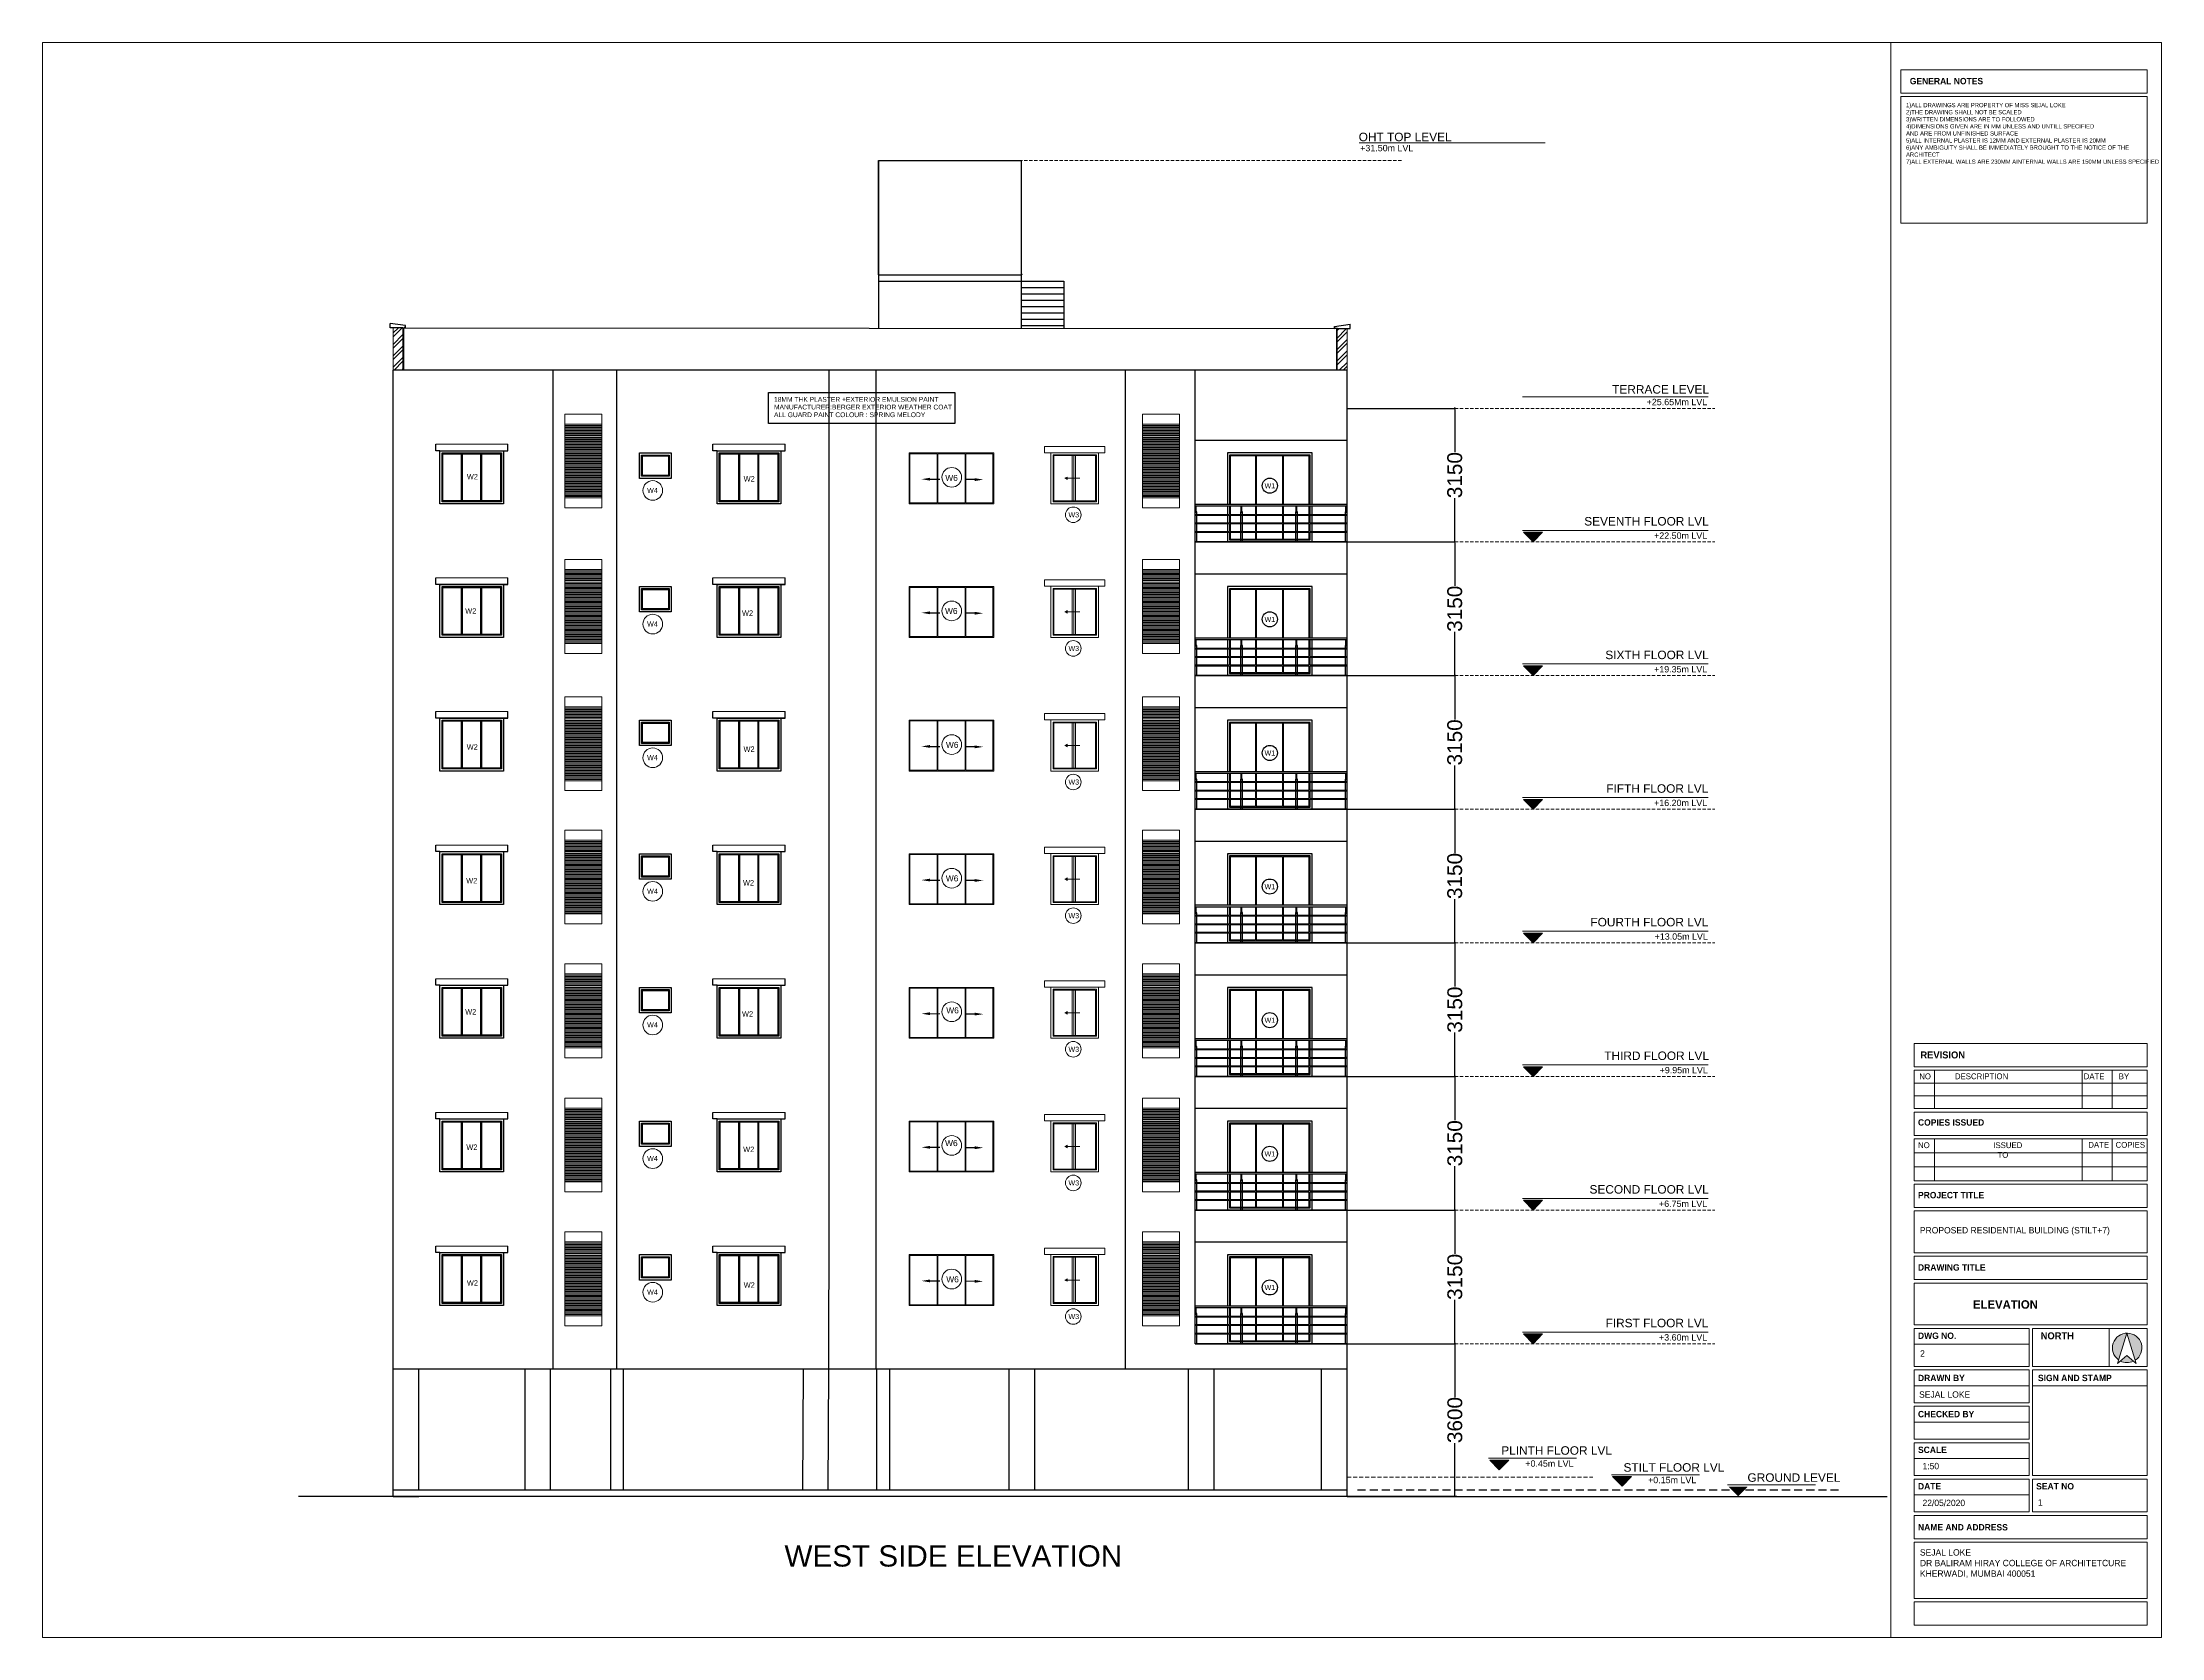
# Model space of a CAD drawing. Header units: millimetres. Extents: x -1932176 to 78768, y -1967 to 1266654.
# Drawn here: x -536278 to -486342, y 432718 to 470324 of the extents above; entities that cross this region are included whole.
import ezdxf
from ezdxf import colors
from ezdxf.entities.mleader import LeaderData, LeaderLine
from ezdxf.math import Vec2, Vec3

# ---------------------------------------------------------------- set-up
doc = ezdxf.new("R2010")
doc.units = ezdxf.units.MM
for name, pattern in [('DASHED', [0.75, 0.5, -0.25]), ('DASHED2', [9.525, 6.35, -3.175]), ('HIDDEN2', [4.7625, 3.175, -1.5875])]:
    doc.linetypes.add(name, pattern=pattern)
for name, color, linetype, lineweight in [('HATCH', 250, 'Continuous', 13), ('LEVEL', 252, 'Continuous', 13), ('NAMES', 252, 'Continuous', 15), ('PLASTER', 252, 'Continuous', 15), ('railing', 212, 'Continuous', 25), ('SHEET', 7, 'Continuous', 13)]:
    doc.layers.add(name, color=color, linetype=linetype, lineweight=lineweight)
doc.styles.add('20 scale', font='ARIALN.TTF', dxfattribs={"height": 0.2})
doc.styles.get("Standard").update_dxf_attribs({"font": 'arial.ttf'})
doc.dimstyles.new('SOP', dxfattribs={"dimtxt": 350, "dimasz": 50, "dimexe": 0.18, "dimexo": 0.0625, "dimgap": 20, "dimtad": 0, "dimdec": 0, "dimzin": 0, "dimdsep": 46, "dimtxsty": 'Standard', "dimblk": 'DOT', "dimcen": 0.9, "dimadec": 0, "dimazin": 0, "dimtfac": 1, "dimtdec": 0, "dimtofl": 0, "dimtmove": 0, "dimatfit": 3, "dimfxl": 1, "dimtolj": 1, "dimtzin": 0, "dimarcsym": 0})

msp = doc.modelspace()

# ---------------------------------------------------------------- texts
at = {"color": 7, "linetype": 'Continuous', "lineweight": 20, "ltscale": 2}
for s, height, p in [('OHT TOP LEVEL ', 200, (-505261.60359, 467994.47807)), ('+31.50m LVL', 150, (-505226.46938, 467757.46749))]:
    msp.add_text(s, height=height, dxfattribs=at).set_placement(p)
at = {"ltscale": 30}
for s, p in [('18MM THK PLASTER +EXTERIOR EMULSION PAINT', (-519039.04252, 461851.84806)), ('ALL GUARD PAINT COLOUR : SPRING MELODY', (-519039.04252, 461489.31533)), ('MANUFACTURER:BERGER EXTERIOR WEATHER COAT ', (-519039.04252, 461670.5817))]:
    msp.add_text(s, height=112.8392728, dxfattribs=at).set_placement(p)
at = {"color": 252, "linetype": 'ByBlock', "lineweight": 20, "ltscale": 2}
note = msp.add_mtext_dynamic_manual_height_columns('W6\\P', width=483.4278113, gutter_width=12.5, heights=[78.30364, 0], dxfattribs=dict(at, insert=(-514707.07334, 460127.70515), char_height=141.432711, attachment_point=3))
at = {"color": 252, "transparency": 16777216, "char_height": 120, "attachment_point": 3}
for s, width, insert in [('W1', 74.86437, (-507228.80161, 459931.7566)), ('W4', 13.2734588, (-521777.43402, 459822.04786)), ('W4', 13.2734588, (-521777.43402, 456672.04786)), ('W1', 74.86437, (-507228.80161, 456781.7566)), ('W4', 13.2734588, (-521777.43402, 453522.04786)), ('W1', 74.86437, (-507228.80161, 453631.7566)), ('W1', 74.86437, (-507228.80161, 450481.7566)), ('W4', 13.2734588, (-521777.43402, 450372.04786)), ('W4', 13.2734588, (-521777.43402, 447222.04786)), ('W1', 74.86437, (-507228.80161, 447331.7566)), ('W4', 13.2734588, (-521777.43402, 444072.04786)), ('W1', 74.86437, (-507228.80161, 444181.7566)), ('W1', 74.86437, (-507228.80161, 441031.7566)), ('W4', 13.2734588, (-521777.43402, 440922.04786))]:
    msp.add_mtext_dynamic_manual_height_columns(s, width=width, gutter_width=11139.68641, heights=[0], dxfattribs=dict(at, insert=insert))
at = {"color": 252, "linetype": 'ByBlock', "lineweight": 20, "ltscale": 2, "char_height": 119.90896, "attachment_point": 1}
for insert in [(-512100.88845, 459246.94039), (-512100.88845, 456096.94039), (-512100.88845, 452946.94039), (-512100.88845, 449796.94039), (-512100.88845, 446646.94039), (-512100.88845, 443496.94039), (-512100.88845, 440346.94039)]:
    msp.add_mtext_dynamic_manual_height_columns('W3', width=483.4278113, gutter_width=12.5, heights=[2.5], dxfattribs=dict(at, insert=insert))
at = {"color": 252, "linetype": 'ByBlock', "lineweight": 20, "ltscale": 2}
note = msp.add_mtext_dynamic_manual_height_columns('W6\\P', width=483.4278113, gutter_width=12.5, heights=[78.30364, 0], dxfattribs=dict(at, insert=(-514713.78129, 456991.37575), char_height=141.432711, attachment_point=3))
note = msp.add_mtext_dynamic_manual_height_columns('W6\\P', width=483.4278113, gutter_width=12.5, heights=[78.30364, 0], dxfattribs=dict(at, insert=(-514691.62858, 453834.3836), char_height=141.432711, attachment_point=3))
note = msp.add_mtext_dynamic_manual_height_columns('W6\\P', width=483.4278113, gutter_width=12.5, heights=[78.30364, 0], dxfattribs=dict(at, insert=(-514694.83038, 450687.02813), char_height=141.432711, attachment_point=3))
note = msp.add_mtext_dynamic_manual_height_columns('W6\\P', width=483.4278113, gutter_width=12.5, heights=[78.30364, 0], dxfattribs=dict(at, insert=(-514683.41165, 447575.00318), char_height=141.432711, attachment_point=3))
note = msp.add_mtext_dynamic_manual_height_columns('W6\\P', width=483.4278113, gutter_width=12.5, heights=[78.30364, 0], dxfattribs=dict(at, insert=(-514712.04594, 444445.91771), char_height=141.432711, attachment_point=3))
note = msp.add_mtext_dynamic_manual_height_columns('W6\\P', width=483.4278113, gutter_width=12.5, heights=[78.30364, 0], dxfattribs=dict(at, insert=(-514683.41165, 441234.02942), char_height=141.432711, attachment_point=3))
at = {"ltscale": 30, "insert": (-510835.67905, 434892.96978), "char_height": 500, "attachment_point": 3}
msp.add_mtext_dynamic_manual_height_columns('WEST SIDE ELEVATION', width=10332.6613347, gutter_width=12.5, heights=[0], dxfattribs=at)
at = {"layer": 'NAMES', "color": 7, "linetype": 'Continuous', "lineweight": 20, "ltscale": 2}
for s, height, p in [('TERRACE LEVEL', 200, (-499289.19235, 462043.76829)), ('+25.65Mm LVL', 150, (-498476.33883, 461770.98176)), ('SEVENTH FLOOR LVL', 200, (-499947.17325, 458934.71797)), ('+22.50m LVL', 150, (-498301.78222, 458620.98176)), ('SIXTH FLOOR LVL', 200, (-499450.31104, 455784.71797)), ('+19.35m LVL', 150, (-498301.78222, 455470.98176)), ('FIFTH FLOOR LVL', 200, (-499429.30149, 452634.71797)), ('+16.20m LVL', 150, (-498301.78222, 452320.98176)), ('FOURTH FLOOR LVL', 200, (-499801.87993, 449484.71797)), ('+13.05m LVL', 150, (-498287.58469, 449170.98176)), ('THIRD FLOOR LVL', 200, (-499475.14051, 446334.71797)), ('+9.95m LVL', 150, (-498171.04308, 446020.98176)), ('SECOND FLOOR LVL ', 200, (-499822.88948, 443184.71797)), ('+6.75m LVL', 150, (-498185.24061, 442870.98176)), ('FIRST FLOOR LVL ', 200, (-499444.99044, 440034.71797)), ('+3.60m LVL', 150, (-498185.24061, 439720.98176)), ('PLINTH FLOOR LVL ', 200, (-501902.27397, 437029.17806)), ('+0.45m LVL', 150, (-501335.70687, 436745.94384)), ('STILT FLOOR LVL ', 200, (-499021.90893, 436629.31217)), ('+0.15m LVL', 150, (-498442.94376, 436358.7134)), ('GROUND LEVEL', 200, (-496101.08973, 436391.58053))]:
    msp.add_text(s, height=height, rotation=360, dxfattribs=at).set_placement(p)
at = {"layer": 'SHEET', "linetype": 'ByBlock', "lineweight": 20, "attachment_point": 1}
for s, width, insert, char_height in [('{\\fCentury Gothic|b1|i0|c0|p34;GENERAL NOTES}', 2437.1509055, (-492275.89387, 469486.48627), 150), ('{\\fCentury Gothic|b1|i0|c0|p34;COPIES ISSUED}', 2437.1509055, (-492083.08987, 444938.16667), 150), ('{\\fCentury Gothic|b1|i0|c0|p34;PROJECT TITLE}', 2437.1509055, (-492083.08987, 443224.83208), 150), ('{\\fCentury Gothic|b0|i0|c0|p34;PROPOSED RESIDENTIAL BUILDING (STILT+7)}', 4907.5748606, (-492037.59957, 442396.0167), 150), ('{\\fCentury Gothic|b1|i0|c0|p34;DRAWING TITLE}', 2437.1509055, (-492083.08987, 441519.8078), 150), ('{\\fCentury Gothic|b1|i0|c0|p34;ELEVATION }', 4907.5748606, (-490787.77503, 440671.35795), 200), ('{\\fCentury Gothic|b1|i0|c0|p34;DWG NO.}', 2437.1509055, (-492083.08987, 439909.88766), 150), ('{\\fCentury Gothic|b1|i0|c0|p34;DRAWN BY}', 2437.1509055, (-492083.08987, 438914.16936), 150), ('{\\fCentury Gothic|b1|i0|c0|p34;SIGN AND STAMP}', 2437.1509055, (-489255.87632, 438914.16936), 150), ('{\\fCentury Gothic|b1|i0|c0|p34;CHECKED BY}', 2437.1509055, (-492083.08987, 438062.23714), 150), ('{\\fCentury Gothic|b1|i0|c0|p34;SCALE}', 2437.1509055, (-492083.08987, 437219.72648), 150), ('{\\fCentury Gothic|b1|i0|c0|p34;DATE}', 2437.1509055, (-492083.08987, 436360.81521), 150), ('{\\fCentury Gothic|b1|i0|c0|p34;SEAT NO }', 2437.1509055, (-489298.40924, 436360.81521), 150), ('{\\fCentury Gothic|b1|i0|c0|p34;NAME AND ADDRESS}', 2437.1509055, (-492083.08987, 435394.46433), 150), ('{\\fCentury Gothic|b0|i0|c0|p34;SEJAL LOKE\\PDR BALIRAM HIRAY COLLEGE OF ARCHITETCURE \\PKHERWADI, MUMBAI 400051}', 4907.5748606, (-492037.59957, 434801.50531), 150)]:
    msp.add_mtext_dynamic_manual_height_columns(s, width=width, gutter_width=57.3737, heights=[0], dxfattribs=dict(at, insert=insert, char_height=char_height))
at = {"layer": 'SHEET', "color": 18, "linetype": 'ByBlock', "lineweight": 9, "true_color": 0x000000, "insert": (-492364.3282, 468895.14793), "char_height": 100, "attachment_point": 1}
msp.add_mtext_dynamic_manual_height_columns('{\\fCentury Gothic|b0|i0|c0|p34;1)ALL DRAWINGS ARE PROPERTY OF MISS SEJAL LOKE\\P2)THE DRAWING SHALL NOT BE SCALED \\P3)WRITTEN DIMENSIONS ARE TO FOLLOWED \\P4)DIMENSIONS GIVEN ARE IN MM UNLESS AND UNTILL SPECIFIED \\PAND ARE FROM UNFINISHED SURFACE \\P5)ALL INTERNAL PLASTER IS 12MM AND EXTERNAL PLASTER IS 20MM\\P6)ANY AMBIGUITY SHALL BE IMMEDIATELY BROUGHT TO THE NOTICE OF THE ARCHITECT \\P7)ALL EXTERNAL WALLS ARE 230MM AINTERNAL WALLS ARE 150MM UNLESS SPECIFIED}', width=5543.582225, gutter_width=57.3737, heights=[0], dxfattribs=at)
at = {"layer": 'SHEET', "color": 252, "linetype": 'ByBlock', "lineweight": 9, "transparency": 16777216, "char_height": 130, "attachment_point": 1}
for insert in [(-526276.37489, 460150.29135), (-519753.61401, 460099.94095), (-526315.48135, 456985.06871), (-519792.72047, 456934.71831), (-526279.50696, 453778.47731), (-519756.74608, 453728.12691), (-526292.21275, 450625.88885), (-519769.45187, 450575.53845), (-526315.76032, 447535.69969), (-519792.99944, 447485.34929), (-526288.19939, 444342.7905), (-519765.43852, 444292.4401), (-526275.18927, 441144.28536), (-519752.42839, 441093.93496)]:
    msp.add_mtext_dynamic_manual_height_columns('{\\fCentury Gothic|b0|i0|c0|p34;W2}', width=741.9718666, gutter_width=57.3737, heights=[0], dxfattribs=dict(at, insert=insert))
at = {"layer": 'SHEET', "color": 18, "linetype": 'Continuous', "lineweight": 9, "ltscale": 50, "true_color": 0x000000, "attachment_point": 1, "style": '20 scale'}
for s, width, heights, insert, char_height in [('{\\fCentury Gothic|b1|i0|c0|p34;REVISION  }', 66.4831048, [6.59764], (-492026.17555, 446536.46954), 164.6116632), ('\\pi-135.47;{\\fCentury Gothic|b0|i0|c0|p34;NO}', 8.7279214, [4.14976], (-491917.91995, 446018.67469), 137.176386), ('\\pi-565.24;{\\fCentury Gothic|b0|i0|c0|p34;DESCRIPTION}', 34.9161875, [4.14976], (-490646.47966, 446018.67469), 137.176386), ('\\pi-215.3;{\\fCentury Gothic|b0|i0|c0|p34;DATE}', 12.8232824, [4.14976], (-487962.35206, 446018.67469), 137.176386), ('\\pi-93.109;{\\fCentury Gothic|b0|i0|c0|p34;BY}', 13.5326087, [4.14976], (-487258.73144, 446018.67469), 137.176386), ('\\pi-135.47;{\\fCentury Gothic|b0|i0|c0|p34;NO}', 8.7279214, [4.14976], (-491946.32699, 444394.8003), 137.176386), ('\\pi-215.3;{\\fCentury Gothic|b0|i0|c0|p34;DATE}', 12.8232824, [4.14976], (-487853.78219, 444403.62481), 137.176386), ('\\pi-319.39;{\\fCentury Gothic|b0|i0|c0|p34;COPIES}', 13.5326087, [4.14976], (-487107.16026, 444403.62481), 137.176386), ('{\\fCentury Gothic|b0|i0|c0|p34;2}', 689.9624133, [4.78312], (-492033.33883, 439490.59541), 150), ('{\\fCentury Gothic|b1|i0|c0|p34;NORTH}', 30.7331048, [4.78312], (-489191.92915, 439915.17218), 164.6116632), ('{\\fCentury Gothic|b0|i0|c0|p34;SEJAL LOKE}', 2212.0658659, [4.78312], (-492057.22323, 438523.75754), 150), ('{\\fCentury Gothic|b0|i0|c0|p34;1:50}', 30.7331048, [4.78312], (-491976.26189, 436837.37736), 150), ('{\\fCentury Gothic|b0|i0|c0|p34;22/05/2020}', 1240.2372357, [4.78312], (-491976.26189, 435968.31604), 150), ('{\\fCentury Gothic|b0|i0|c0|p34;1}', 689.9624133, [4.78312], (-489257.10721, 435980.58294), 150)]:
    msp.add_mtext_dynamic_manual_height_columns(s, width=width, gutter_width=1125, heights=heights, dxfattribs=dict(at, insert=insert, char_height=char_height))
at = {"layer": 'SHEET', "color": 18, "linetype": 'Continuous', "lineweight": 9, "ltscale": 50, "true_color": 0x000000}
note = msp.add_mtext_dynamic_manual_height_columns('\\pi-271.72;{\\fCentury Gothic|b0|i0|c0|p34;ISSUED }', width=34.9161875, gutter_width=430.8795, heights=[4.14976, 0], dxfattribs=dict(at, insert=(-490674.8867, 444394.8003), char_height=137.176386, attachment_point=1, style='20 scale'))
for column, words in zip(note.columns.linked_columns, ['\\pi-99.249;{\\fCentury Gothic|b0|i0|c0|p34;TO}']):
    column.text = words

# ---------------------------------------------------------------- blocks, each defined once
blk = doc.blocks.new('ригеледержатель')
at = {"layer": 'railing', "ltscale": 10}
blk.add_lwpolyline([(148240, 1192435), (148270, 1192435), (148270, 1192417), (148240, 1192417)], close=True, dxfattribs=at)
blk.add_circle((148255, 1192426), 3, dxfattribs=at)
blk = doc.blocks.new('_Dot')
at = {"color": 0, "linetype": 'ByBlock', "lineweight": -2}
blk.add_line((-0.5, 0), (-1, 0), dxfattribs=at)
at = {"color": 0, "linetype": 'ByBlock', "const_width": 0.5}
blk.add_lwpolyline([(-0.25, 0, 1), (0.25, 0, 1)], format="xyb", close=True, dxfattribs=at)
blk = doc.blocks.new('*D598')
at = {"layer": 'Defpoints', "color": 0, "transparency": 16777216}
for p in [(-505583, 439647), (-505536, 436047), (-502995, 436047)]:
    blk.add_point(p, dxfattribs=at)
at = {"layer": 'LEVEL', "color": 0, "lineweight": -2, "transparency": 16777216}
for p, q in [((-505582, 439647), (-502995, 439647)), ((-502995, 439597), (-502995, 438389)), ((-502995, 436097), (-502995, 437305)), ((-505536, 436047), (-502995, 436047))]:
    blk.add_line(p, q, dxfattribs=at)
at = {"layer": 'LEVEL', "color": 0, "lineweight": -2, "transparency": 16777216, "xscale": 50, "yscale": 50, "zscale": 50}
for p, rotation in [((-502995, 439647), 90), ((-502995, 436047), 270)]:
    blk.add_blockref('_Dot', p, dxfattribs=dict(at, rotation=rotation))
at = {"layer": 'LEVEL', "color": 0, "transparency": 16777216, "insert": (-502995, 437847), "char_height": 350, "attachment_point": 5, "rotation": 90}
blk.add_mtext('\\A1;3600', dxfattribs=at)
blk = doc.blocks.new('*D599')
at = {"layer": 'Defpoints', "color": 0, "transparency": 16777216}
for p in [(-505536, 442797), (-502995, 442797), (-505536, 439647)]:
    blk.add_point(p, dxfattribs=at)
at = {"layer": 'LEVEL', "color": 0, "lineweight": -2, "transparency": 16777216}
for p, q in [((-505536, 442797), (-502995, 442797)), ((-502995, 442747), (-502995, 441764)), ((-502995, 439697), (-502995, 440680)), ((-505536, 439647), (-502995, 439647))]:
    blk.add_line(p, q, dxfattribs=at)
at = {"layer": 'LEVEL', "color": 0, "lineweight": -2, "transparency": 16777216, "xscale": 50, "yscale": 50, "zscale": 50}
for p, rotation in [((-502995, 442797), 90), ((-502995, 439647), 270)]:
    blk.add_blockref('_Dot', p, dxfattribs=dict(at, rotation=rotation))
at = {"layer": 'LEVEL', "color": 0, "transparency": 16777216, "insert": (-502995, 441222), "char_height": 350, "attachment_point": 5, "rotation": 90}
blk.add_mtext('\\A1;3150', dxfattribs=at)
blk = doc.blocks.new('*D600')
at = {"layer": 'Defpoints', "color": 0, "transparency": 16777216}
for p in [(-505536, 445947), (-502995, 445947), (-505536, 442797)]:
    blk.add_point(p, dxfattribs=at)
at = {"layer": 'LEVEL', "color": 0, "lineweight": -2, "transparency": 16777216}
for p, q in [((-505536, 445947), (-502995, 445947)), ((-502995, 445897), (-502995, 444914)), ((-502995, 442847), (-502995, 443830)), ((-505536, 442797), (-502995, 442797))]:
    blk.add_line(p, q, dxfattribs=at)
at = {"layer": 'LEVEL', "color": 0, "lineweight": -2, "transparency": 16777216, "xscale": 50, "yscale": 50, "zscale": 50}
for p, rotation in [((-502995, 445947), 90), ((-502995, 442797), 270)]:
    blk.add_blockref('_Dot', p, dxfattribs=dict(at, rotation=rotation))
at = {"layer": 'LEVEL', "color": 0, "transparency": 16777216, "insert": (-502995, 444372), "char_height": 350, "attachment_point": 5, "rotation": 90}
blk.add_mtext('\\A1;3150', dxfattribs=at)
blk = doc.blocks.new('*D601')
at = {"layer": 'Defpoints', "color": 0, "transparency": 16777216}
for p in [(-505658, 449097), (-502995, 449097), (-504265, 445947)]:
    blk.add_point(p, dxfattribs=at)
at = {"layer": 'LEVEL', "color": 0, "lineweight": -2, "transparency": 16777216}
for p, q in [((-505658, 449097), (-502995, 449097)), ((-502995, 449047), (-502995, 448064)), ((-502995, 445997), (-502995, 446980)), ((-504265, 445947), (-502995, 445947))]:
    blk.add_line(p, q, dxfattribs=at)
at = {"layer": 'LEVEL', "color": 0, "lineweight": -2, "transparency": 16777216, "xscale": 50, "yscale": 50, "zscale": 50}
for p, rotation in [((-502995, 449097), 90), ((-502995, 445947), 270)]:
    blk.add_blockref('_Dot', p, dxfattribs=dict(at, rotation=rotation))
at = {"layer": 'LEVEL', "color": 0, "transparency": 16777216, "insert": (-502995, 447522), "char_height": 350, "attachment_point": 5, "rotation": 90}
blk.add_mtext('\\A1;3150', dxfattribs=at)
blk = doc.blocks.new('*D602')
at = {"layer": 'Defpoints', "color": 0, "transparency": 16777216}
for p in [(-505536, 452247), (-502998, 452247), (-503879, 449097)]:
    blk.add_point(p, dxfattribs=at)
at = {"layer": 'LEVEL', "color": 0, "lineweight": -2, "transparency": 16777216}
for p, q in [((-505536, 452247), (-502998, 452247)), ((-502998, 452197), (-502998, 451214)), ((-502998, 449147), (-502998, 450130)), ((-503879, 449097), (-502998, 449097))]:
    blk.add_line(p, q, dxfattribs=at)
at = {"layer": 'LEVEL', "color": 0, "lineweight": -2, "transparency": 16777216, "xscale": 50, "yscale": 50, "zscale": 50}
for p, rotation in [((-502998, 452247), 90), ((-502998, 449097), 270)]:
    blk.add_blockref('_Dot', p, dxfattribs=dict(at, rotation=rotation))
at = {"layer": 'LEVEL', "color": 0, "transparency": 16777216, "insert": (-502998, 450672), "char_height": 350, "attachment_point": 5, "rotation": 90}
blk.add_mtext('\\A1;3150', dxfattribs=at)
blk = doc.blocks.new('*D603')
at = {"layer": 'Defpoints', "color": 0, "transparency": 16777216}
for p in [(-505536, 455397), (-502998, 455397), (-505536, 452247)]:
    blk.add_point(p, dxfattribs=at)
at = {"layer": 'LEVEL', "color": 0, "lineweight": -2, "transparency": 16777216}
for p, q in [((-505536, 455397), (-502998, 455397)), ((-502998, 455347), (-502998, 454364)), ((-502998, 452297), (-502998, 453280)), ((-505536, 452247), (-502998, 452247))]:
    blk.add_line(p, q, dxfattribs=at)
at = {"layer": 'LEVEL', "color": 0, "lineweight": -2, "transparency": 16777216, "xscale": 50, "yscale": 50, "zscale": 50}
for p, rotation in [((-502998, 455397), 90), ((-502998, 452247), 270)]:
    blk.add_blockref('_Dot', p, dxfattribs=dict(at, rotation=rotation))
at = {"layer": 'LEVEL', "color": 0, "transparency": 16777216, "insert": (-502998, 453822), "char_height": 350, "attachment_point": 5, "rotation": 90}
blk.add_mtext('\\A1;3150', dxfattribs=at)
blk = doc.blocks.new('*D604')
at = {"layer": 'Defpoints', "color": 0, "transparency": 16777216}
for p in [(-505536, 458547), (-502998, 458547), (-505536, 455397)]:
    blk.add_point(p, dxfattribs=at)
at = {"layer": 'LEVEL', "color": 0, "lineweight": -2, "transparency": 16777216}
for p, q in [((-505536, 458547), (-502998, 458547)), ((-502998, 458497), (-502998, 457514)), ((-502998, 455447), (-502998, 456430)), ((-505536, 455397), (-502998, 455397))]:
    blk.add_line(p, q, dxfattribs=at)
at = {"layer": 'LEVEL', "color": 0, "lineweight": -2, "transparency": 16777216, "xscale": 50, "yscale": 50, "zscale": 50}
for p, rotation in [((-502998, 458547), 90), ((-502998, 455397), 270)]:
    blk.add_blockref('_Dot', p, dxfattribs=dict(at, rotation=rotation))
at = {"layer": 'LEVEL', "color": 0, "transparency": 16777216, "insert": (-502998, 456972), "char_height": 350, "attachment_point": 5, "rotation": 90}
blk.add_mtext('\\A1;3150', dxfattribs=at)
blk = doc.blocks.new('*D605')
at = {"layer": 'Defpoints', "color": 0, "transparency": 16777216}
for p in [(-505536, 461697), (-502998, 461697), (-504267, 458547)]:
    blk.add_point(p, dxfattribs=at)
at = {"layer": 'LEVEL', "color": 0, "lineweight": -2, "transparency": 16777216}
for p, q in [((-505536, 461697), (-502998, 461697)), ((-502998, 461647), (-502998, 460664)), ((-502998, 458597), (-502998, 459580)), ((-504267, 458547), (-502998, 458547))]:
    blk.add_line(p, q, dxfattribs=at)
at = {"layer": 'LEVEL', "color": 0, "lineweight": -2, "transparency": 16777216, "xscale": 50, "yscale": 50, "zscale": 50}
for p, rotation in [((-502998, 461697), 90), ((-502998, 458547), 270)]:
    blk.add_blockref('_Dot', p, dxfattribs=dict(at, rotation=rotation))
at = {"layer": 'LEVEL', "color": 0, "transparency": 16777216, "insert": (-502998, 460122), "char_height": 350, "attachment_point": 5, "rotation": 90}
blk.add_mtext('\\A1;3150', dxfattribs=at)

# ---------------------------------------------------------------- dimensions: what is measured, and where the dimension line sits
at = {"layer": 'LEVEL'}
for base, p1, p2, picture, middle in [((-502998.05498, 461696.6292), (-504267.015, 458546.6292), (-505536.21753, 461696.6292), '*D605', (-502998.05498, 460121.6292)), ((-502998.05498, 458546.6292), (-505536.21753, 455396.6292), (-505536.21753, 458546.6292), '*D604', (-502998.05498, 456971.6292)), ((-502998.05498, 455396.6292), (-505536.21753, 452246.6292), (-505536.21753, 455396.6292), '*D603', (-502998.05498, 453821.6292)), ((-502998.05498, 452246.6292), (-503878.79847, 449096.6292), (-505536.21753, 452246.6292), '*D602', (-502998.05498, 450671.6292)), ((-502994.90007, 449096.6292), (-504265.43755, 445946.6292), (-505658.46122, 449096.6292), '*D601', (-502994.90007, 447521.6292)), ((-502994.90007, 445946.6292), (-505536.21753, 442796.6292), (-505536.21753, 445946.6292), '*D600', (-502994.90007, 444371.6292)), ((-502994.90007, 442796.6292), (-505536.21753, 439646.6292), (-505536.21753, 442796.6292), '*D599', (-502994.90007, 441221.6292)), ((-502994.90007, 436046.6292), (-505582.52691, 439646.6292), (-505536.21753, 436046.6292), '*D598', (-502994.90007, 437846.6292))]:
    dim = msp.add_linear_dim(base=base, p1=p1, p2=p2, angle=90, dimstyle='SOP', dxfattribs=at)
    dim.commit()
    dim.dimension.update_dxf_attribs({"geometry": picture, "text_midpoint": middle})

# ---------------------------------------------------------------- hatches: boundary and pattern name
at = {"layer": 'HATCH'}
h = msp.add_hatch(dxfattribs=at)
h.set_pattern_fill('ANSI32', color=256, scale=20)
h.set_pattern_definition([(45, (-1336354.96, 170238.58), (-134.70384, 134.70384), []), (45, (-1336265.16, 170238.58), (-134.70384, 134.70384), [])])
h.paths.add_polyline_path([(-528011.41008, 462596.6292), (-527781.41008, 462596.6292), (-527781.41008, 462616.6292), (-527781.35251, 463597.51788), (-528011.35251, 463597.51788)])
h.paths.add_polyline_path([(-505536.21753, 463578.6292), (-505786.21753, 463579.07751), (-505786.21753, 462597.07751), (-505536.21753, 462596.6292)])
at = {"layer": 'NAMES', "linetype": 'Continuous', "lineweight": 20, "ltscale": 2, "transparency": 33554687}
h = msp.add_hatch(color=7, dxfattribs=at)
h.dxf.hatch_style = 1
h.paths.add_polyline_path([(-501377.18636, 458777.04628), (-501152.70426, 458546.6292), (-500928.22215, 458777.04628)])
h = msp.add_hatch(color=7, dxfattribs=at)
h.dxf.hatch_style = 1
h.paths.add_polyline_path([(-501377.18636, 455627.04628), (-501152.70426, 455396.6292), (-500928.22215, 455627.04628)])
h = msp.add_hatch(color=7, dxfattribs=at)
h.dxf.hatch_style = 1
h.paths.add_polyline_path([(-501377.18636, 452477.04628), (-501152.70426, 452246.6292), (-500928.22215, 452477.04628)])
h = msp.add_hatch(color=7, dxfattribs=at)
h.dxf.hatch_style = 1
h.paths.add_polyline_path([(-501377.18636, 449327.04628), (-501152.70426, 449096.6292), (-500928.22215, 449327.04628)])
h = msp.add_hatch(color=7, dxfattribs=at)
h.dxf.hatch_style = 1
h.paths.add_polyline_path([(-501377.18636, 446177.04628), (-501152.70426, 445946.6292), (-500928.22215, 446177.04628)])
h = msp.add_hatch(color=7, dxfattribs=at)
h.dxf.hatch_style = 1
h.paths.add_polyline_path([(-501377.18636, 443027.04628), (-501152.70426, 442796.6292), (-500928.22215, 443027.04628)])
h = msp.add_hatch(color=7, dxfattribs=at)
h.dxf.hatch_style = 1
h.paths.add_polyline_path([(-501377.18636, 439877.04628), (-501152.70426, 439646.6292), (-500928.22215, 439877.04628)])
h = msp.add_hatch(color=7, dxfattribs=at)
h.dxf.hatch_style = 1
h.paths.add_polyline_path([(-502174.5274, 436902.00835), (-501950.0453, 436671.59128), (-501725.56319, 436902.00835)])
h = msp.add_hatch(color=7, dxfattribs=at)
h.dxf.hatch_style = 1
h.paths.add_polyline_path([(-499281.76429, 436514.77792), (-499057.28219, 436284.36085), (-498832.80008, 436514.77792)])
h = msp.add_hatch(color=7, dxfattribs=at)
h.dxf.hatch_style = 1
h.paths.add_polyline_path([(-496544.9833, 436277.04628), (-496320.50119, 436046.6292), (-496096.01909, 436277.04628)])
at = {"layer": 'SHEET', "linetype": 'ByBlock', "lineweight": 20, "transparency": 33554687}
h = msp.add_hatch(color=0, dxfattribs=at)
h.dxf.hatch_style = 1
h.paths.add_polyline_path([(-487162.54693, 439891.82727), (-486964.88841, 439256.2527, 3.231701641), (-487357.36968, 439265.37118)])
h.paths.add_polyline_path([(-487162.54693, 439368.33645), (-487314.23279, 439238.89247, 0.2347967333), (-487004.91381, 439233.81727)])

# ---------------------------------------------------------------- linework, layer by layer
at = {"color": 7, "linetype": 'Continuous', "lineweight": 20, "ltscale": 2}
for p in [(-502931.93512, 467956.84657), (-500869.3441, 467956.84657)]:
    msp.add_line(p, (-505247.15356, 467956.84657), dxfattribs=at)
at = {"ltscale": 30}
for p, q in [((-516578.97756, 467541.6292), (-516578.97756, 463587.45621)), ((-516578.97756, 464846.6292), (-516578.97756, 467541.6292)), ((-516578.97756, 467541.6292), (-513212.90139, 467541.6292)), ((-513212.90139, 467541.6292), (-513212.90139, 463584.695)), ((-516578.97756, 464846.6292), (-513212.90139, 464846.6292)), ((-516578.97756, 464696.6292), (-513212.90139, 464696.6292)), ((-528011.41008, 436046.6292), (-528011.41008, 462596.6292)), ((-505536.21753, 462596.6292), (-528011.41008, 462596.6292)), ((-524252.7155, 462596.6292), (-524252.7155, 439046.6292)), ((-522752.7155, 462596.6292), (-522752.7155, 439046.6292)), ((-517742.21849, 458546.6292), (-517742.21849, 462596.6292)), ((-516632.29398, 458546.6292), (-516632.29398, 462596.6292)), ((-510754.21513, 458546.6292), (-510754.21513, 462596.6292)), ((-509116.2181, 458546.6292), (-509116.2181, 462596.6292)), ((-505536.21753, 436046.6292), (-505536.21753, 462596.6292)), ((-509116.2181, 460946.1582), (-505536.21753, 460946.1582)), ((-527011.18333, 460696.6292), (-527011.18333, 460848.99734)), ((-526911.18333, 460696.6292), (-527011.18333, 460696.6292)), ((-526841.18333, 460626.6292), (-526408.18333, 460626.6292)), ((-526408.18333, 460626.6292), (-526408.18333, 459516.6292)), ((-526388.18333, 460626.6292), (-526388.18333, 459516.6292)), ((-525954.18333, 460626.6292), (-525954.18333, 459516.6292)), ((-525481.18333, 460626.6292), (-525934.18333, 460626.6292)), ((-525934.18333, 460626.6292), (-525934.18333, 459516.6292)), ((-525411.18333, 460696.6292), (-525311.18333, 460696.6292)), ((-525311.18333, 460696.6292), (-525311.18333, 460848.99734)), ((-520478.02112, 460696.6292), (-520478.02112, 460848.99734)), ((-520378.02112, 460696.6292), (-520478.02112, 460696.6292)), ((-520308.02112, 460626.6292), (-519875.02112, 460626.6292)), ((-519875.02112, 460626.6292), (-519875.02112, 459516.6292)), ((-519855.02112, 460626.6292), (-519855.02112, 459516.6292)), ((-519421.02112, 460626.6292), (-519421.02112, 459516.6292)), ((-518948.02112, 460626.6292), (-519401.02112, 460626.6292)), ((-519401.02112, 460626.6292), (-519401.02112, 459516.6292)), ((-518878.02112, 460696.6292), (-518778.02112, 460696.6292)), ((-518778.02112, 460696.6292), (-518778.02112, 460848.99734)), ((-506406.87592, 460594.1292), (-508306.87592, 460594.1292)), ((-508306.87592, 460594.1292), (-508306.87592, 460119.43125)), ((-508306.87592, 460594.1292), (-507673.87592, 460594.1292)), ((-507693.87592, 460574.1292), (-507693.87592, 459438.6582)), ((-507673.87592, 460574.1292), (-507673.87592, 459438.6582)), ((-507059.87592, 460574.1292), (-507059.87592, 459438.6582)), ((-506406.87592, 460594.1292), (-507039.87592, 460594.1292)), ((-507039.87592, 460574.1292), (-507039.87592, 459438.6582)), ((-509116.2181, 459438.6582), (-505536.21753, 459438.6582)), ((-509116.2181, 458546.6292), (-509116.2181, 459398.6582)), ((-509116.2181, 459398.6582), (-509088.2181, 459398.6582)), ((-509116.2181, 459398.6582), (-505536.21753, 459398.6582)), ((-509116.2181, 459196.6582), (-509076.2181, 459196.6582)), ((-509116.2181, 459196.6582), (-508306.87592, 459196.6582)), ((-509116.2181, 459180.6582), (-509076.2181, 459180.6582)), ((-509116.2181, 459180.6582), (-508306.87592, 459180.6582)), ((-509116.2181, 458996.6582), (-509076.2181, 458996.6582)), ((-509116.2181, 458996.6582), (-508306.87592, 458996.6582)), ((-509116.2181, 458980.6582), (-509076.2181, 458980.6582)), ((-509116.2181, 458980.6582), (-508306.87592, 458980.6582)), ((-508286.87592, 459196.6582), (-507693.87592, 459196.6582)), ((-508286.87592, 459180.6582), (-507693.87592, 459180.6582)), ((-508286.87592, 458996.6582), (-507693.87592, 458996.6582)), ((-508286.87592, 458980.6582), (-507693.87592, 458980.6582)), ((-507693.87592, 459398.6582), (-507693.87592, 459196.6582)), ((-507693.87592, 459180.6582), (-507693.87592, 458996.6582)), ((-507693.87592, 458980.6582), (-507693.87592, 458796.6582)), ((-507673.87592, 459398.6582), (-507673.87592, 459196.6582)), ((-507673.87592, 459196.6582), (-507059.87592, 459196.6582)), ((-507673.87592, 459180.6582), (-507673.87592, 458996.6582)), ((-507673.87592, 459180.6582), (-507059.87592, 459180.6582)), ((-507673.87592, 458996.6582), (-507059.87592, 458996.6582)), ((-507673.87592, 458980.6582), (-507673.87592, 458796.6582)), ((-507673.87592, 458980.6582), (-507059.87592, 458980.6582)), ((-507059.87592, 459398.6582), (-507059.87592, 459196.6582)), ((-507059.87592, 459180.6582), (-507059.87592, 458996.6582)), ((-507059.87592, 458980.6582), (-507059.87592, 458796.6582)), ((-507039.87592, 459398.6582), (-507039.87592, 459196.6582)), ((-507039.87592, 459196.6582), (-505536.21753, 459196.6582)), ((-507039.87592, 459180.6582), (-507039.87592, 458996.6582)), ((-507039.87592, 459180.6582), (-505536.21753, 459180.6582)), ((-507039.87592, 458996.6582), (-506426.87592, 458996.6582)), ((-507039.87592, 458980.6582), (-507039.87592, 458796.6582)), ((-507039.87592, 458980.6582), (-506426.87592, 458980.6582)), ((-506406.87592, 458996.6582), (-505536.21753, 458996.6582)), ((-506406.87592, 458980.6582), (-505536.21753, 458980.6582)), ((-505576.21753, 459196.6582), (-505536.21753, 459196.6582)), ((-505576.21753, 459180.6582), (-505536.21753, 459180.6582)), ((-505576.21753, 458996.6582), (-505536.21753, 458996.6582)), ((-505576.21753, 458980.6582), (-505536.21753, 458980.6582)), ((-505564.21753, 459398.6582), (-505536.21753, 459398.6582)), ((-505536.21753, 458546.6292), (-505536.21753, 459398.6582)), ((-517742.21849, 455396.6292), (-517742.21849, 458546.6292)), ((-516632.29398, 455396.6292), (-516632.29398, 458546.6292)), ((-510754.21513, 455396.6292), (-510754.21513, 458546.6292)), ((-509116.2181, 458796.6582), (-509076.2181, 458796.6582)), ((-509116.2181, 458796.6582), (-508306.87592, 458796.6582)), ((-509116.2181, 458780.6582), (-509076.2181, 458780.6582)), ((-509116.2181, 458780.6582), (-508306.87592, 458780.6582)), ((-509116.2181, 455396.6292), (-509116.2181, 458546.6292)), ((-505536.21753, 458546.6292), (-509116.2181, 458546.6292)), ((-509116.2181, 458546.6292), (-509076.2181, 458546.6292)), ((-509116.2181, 458546.6292), (-505536.21753, 458546.6292)), ((-505536.21753, 458546.6292), (-509116.2181, 458546.6292)), ((-508286.87592, 458796.6582), (-507693.87592, 458796.6582)), ((-508286.87592, 458780.6582), (-507693.87592, 458780.6582)), ((-507693.87592, 458780.6582), (-507693.87592, 458616.6292)), ((-507673.87592, 458796.6582), (-507059.87592, 458796.6582)), ((-507673.87592, 458780.6582), (-507673.87592, 458616.6292)), ((-507673.87592, 458780.6582), (-507059.87592, 458780.6582)), ((-507059.87592, 458780.6582), (-507059.87592, 458616.6292)), ((-507039.87592, 458796.6582), (-506426.87592, 458796.6582)), ((-507039.87592, 458780.6582), (-507039.87592, 458616.6292)), ((-507039.87592, 458780.6582), (-506426.87592, 458780.6582)), ((-506406.87592, 458796.6582), (-505536.21753, 458796.6582)), ((-506406.87592, 458780.6582), (-505536.21753, 458780.6582)), ((-505576.21753, 458796.6582), (-505536.21753, 458796.6582)), ((-505576.21753, 458780.6582), (-505536.21753, 458780.6582)), ((-505576.21753, 458546.6292), (-505536.21753, 458546.6292)), ((-527011.18333, 457546.6292), (-527011.18333, 457698.99734)), ((-526911.18333, 457546.6292), (-527011.18333, 457546.6292)), ((-526841.18333, 457476.6292), (-526408.18333, 457476.6292)), ((-526408.18333, 457476.6292), (-526408.18333, 456366.6292)), ((-526388.18333, 457476.6292), (-526388.18333, 456366.6292)), ((-525954.18333, 457476.6292), (-525954.18333, 456366.6292)), ((-525481.18333, 457476.6292), (-525934.18333, 457476.6292)), ((-525934.18333, 457476.6292), (-525934.18333, 456366.6292)), ((-525411.18333, 457546.6292), (-525311.18333, 457546.6292)), ((-525311.18333, 457546.6292), (-525311.18333, 457698.99734)), ((-520478.02112, 457546.6292), (-520478.02112, 457698.99734)), ((-520378.02112, 457546.6292), (-520478.02112, 457546.6292)), ((-520308.02112, 457476.6292), (-519875.02112, 457476.6292)), ((-519875.02112, 457476.6292), (-519875.02112, 456366.6292)), ((-519855.02112, 457476.6292), (-519855.02112, 456366.6292)), ((-519421.02112, 457476.6292), (-519421.02112, 456366.6292)), ((-518948.02112, 457476.6292), (-519401.02112, 457476.6292)), ((-519401.02112, 457476.6292), (-519401.02112, 456366.6292)), ((-518878.02112, 457546.6292), (-518778.02112, 457546.6292)), ((-518778.02112, 457546.6292), (-518778.02112, 457698.99734)), ((-509116.2181, 457796.1582), (-505536.21753, 457796.1582)), ((-506406.87592, 457444.1292), (-508306.87592, 457444.1292)), ((-508306.87592, 457444.1292), (-508306.87592, 456969.43125)), ((-508306.87592, 457444.1292), (-507673.87592, 457444.1292)), ((-507693.87592, 457424.1292), (-507693.87592, 456288.6582)), ((-507673.87592, 457424.1292), (-507673.87592, 456288.6582)), ((-507059.87592, 457424.1292), (-507059.87592, 456288.6582)), ((-506406.87592, 457444.1292), (-507039.87592, 457444.1292)), ((-507039.87592, 457424.1292), (-507039.87592, 456288.6582)), ((-509116.2181, 456288.6582), (-505536.21753, 456288.6582)), ((-509116.2181, 455396.6292), (-509116.2181, 456248.6582)), ((-509116.2181, 456248.6582), (-509088.2181, 456248.6582)), ((-509116.2181, 456248.6582), (-505536.21753, 456248.6582)), ((-509116.2181, 456046.6582), (-509076.2181, 456046.6582)), ((-509116.2181, 456046.6582), (-508306.87592, 456046.6582)), ((-509116.2181, 456030.6582), (-509076.2181, 456030.6582)), ((-509116.2181, 456030.6582), (-508306.87592, 456030.6582)), ((-508286.87592, 456046.6582), (-507693.87592, 456046.6582)), ((-508286.87592, 456030.6582), (-507693.87592, 456030.6582)), ((-507693.87592, 456248.6582), (-507693.87592, 456046.6582)), ((-507693.87592, 456030.6582), (-507693.87592, 455846.6582)), ((-507673.87592, 456248.6582), (-507673.87592, 456046.6582)), ((-507673.87592, 456046.6582), (-507059.87592, 456046.6582)), ((-507673.87592, 456030.6582), (-507673.87592, 455846.6582)), ((-507673.87592, 456030.6582), (-507059.87592, 456030.6582)), ((-507059.87592, 456248.6582), (-507059.87592, 456046.6582)), ((-507059.87592, 456030.6582), (-507059.87592, 455846.6582)), ((-507039.87592, 456248.6582), (-507039.87592, 456046.6582)), ((-507039.87592, 456046.6582), (-505536.21753, 456046.6582)), ((-507039.87592, 456030.6582), (-507039.87592, 455846.6582)), ((-507039.87592, 456030.6582), (-505536.21753, 456030.6582)), ((-505576.21753, 456046.6582), (-505536.21753, 456046.6582)), ((-505576.21753, 456030.6582), (-505536.21753, 456030.6582)), ((-505564.21753, 456248.6582), (-505536.21753, 456248.6582)), ((-505536.21753, 455396.6292), (-505536.21753, 456248.6582)), ((-509116.2181, 455846.6582), (-509076.2181, 455846.6582)), ((-509116.2181, 455846.6582), (-508306.87592, 455846.6582)), ((-509116.2181, 455830.6582), (-509076.2181, 455830.6582)), ((-509116.2181, 455830.6582), (-508306.87592, 455830.6582)), ((-509116.2181, 455646.6582), (-509076.2181, 455646.6582)), ((-509116.2181, 455646.6582), (-508306.87592, 455646.6582)), ((-509116.2181, 455630.6582), (-509076.2181, 455630.6582)), ((-509116.2181, 455630.6582), (-508306.87592, 455630.6582)), ((-508286.87592, 455846.6582), (-507693.87592, 455846.6582)), ((-508286.87592, 455830.6582), (-507693.87592, 455830.6582)), ((-508286.87592, 455646.6582), (-507693.87592, 455646.6582)), ((-508286.87592, 455630.6582), (-507693.87592, 455630.6582)), ((-507693.87592, 455830.6582), (-507693.87592, 455646.6582)), ((-507693.87592, 455630.6582), (-507693.87592, 455466.6292)), ((-507673.87592, 455846.6582), (-507059.87592, 455846.6582)), ((-507673.87592, 455830.6582), (-507673.87592, 455646.6582)), ((-507673.87592, 455830.6582), (-507059.87592, 455830.6582)), ((-507673.87592, 455646.6582), (-507059.87592, 455646.6582)), ((-507673.87592, 455630.6582), (-507673.87592, 455466.6292)), ((-507673.87592, 455630.6582), (-507059.87592, 455630.6582)), ((-507059.87592, 455830.6582), (-507059.87592, 455646.6582)), ((-507059.87592, 455630.6582), (-507059.87592, 455466.6292)), ((-507039.87592, 455846.6582), (-506426.87592, 455846.6582)), ((-507039.87592, 455830.6582), (-507039.87592, 455646.6582)), ((-507039.87592, 455830.6582), (-506426.87592, 455830.6582)), ((-507039.87592, 455646.6582), (-506426.87592, 455646.6582)), ((-507039.87592, 455630.6582), (-507039.87592, 455466.6292)), ((-507039.87592, 455630.6582), (-506426.87592, 455630.6582)), ((-506406.87592, 455846.6582), (-505536.21753, 455846.6582)), ((-506406.87592, 455830.6582), (-505536.21753, 455830.6582)), ((-506406.87592, 455646.6582), (-505536.21753, 455646.6582)), ((-506406.87592, 455630.6582), (-505536.21753, 455630.6582)), ((-505576.21753, 455846.6582), (-505536.21753, 455846.6582)), ((-505576.21753, 455830.6582), (-505536.21753, 455830.6582)), ((-505576.21753, 455646.6582), (-505536.21753, 455646.6582)), ((-505576.21753, 455630.6582), (-505536.21753, 455630.6582)), ((-517742.21849, 452246.6292), (-517742.21849, 455396.6292)), ((-516632.29398, 452246.6292), (-516632.29398, 455396.6292)), ((-510754.21513, 452246.6292), (-510754.21513, 455396.6292)), ((-509116.2181, 452246.6292), (-509116.2181, 455396.6292)), ((-505536.21753, 455396.6292), (-509116.2181, 455396.6292)), ((-509116.2181, 455396.6292), (-509076.2181, 455396.6292)), ((-509116.2181, 455396.6292), (-505536.21753, 455396.6292)), ((-505536.21753, 455396.6292), (-509116.2181, 455396.6292)), ((-505576.21753, 455396.6292), (-505536.21753, 455396.6292)), ((-527011.18333, 454396.6292), (-527011.18333, 454548.99734)), ((-525311.18333, 454396.6292), (-525311.18333, 454548.99734)), ((-520478.02112, 454396.6292), (-520478.02112, 454548.99734)), ((-518778.02112, 454396.6292), (-518778.02112, 454548.99734)), ((-509116.2181, 454646.1582), (-505536.21753, 454646.1582)), ((-526911.18333, 454396.6292), (-527011.18333, 454396.6292)), ((-526841.18333, 454326.6292), (-526408.18333, 454326.6292)), ((-526408.18333, 454326.6292), (-526408.18333, 453216.6292)), ((-526388.18333, 454326.6292), (-526388.18333, 453216.6292)), ((-525954.18333, 454326.6292), (-525954.18333, 453216.6292)), ((-525481.18333, 454326.6292), (-525934.18333, 454326.6292)), ((-525934.18333, 454326.6292), (-525934.18333, 453216.6292)), ((-525411.18333, 454396.6292), (-525311.18333, 454396.6292)), ((-520378.02112, 454396.6292), (-520478.02112, 454396.6292)), ((-520308.02112, 454326.6292), (-519875.02112, 454326.6292)), ((-519875.02112, 454326.6292), (-519875.02112, 453216.6292)), ((-519855.02112, 454326.6292), (-519855.02112, 453216.6292)), ((-519421.02112, 454326.6292), (-519421.02112, 453216.6292)), ((-518948.02112, 454326.6292), (-519401.02112, 454326.6292)), ((-519401.02112, 454326.6292), (-519401.02112, 453216.6292)), ((-518878.02112, 454396.6292), (-518778.02112, 454396.6292)), ((-506406.87592, 454294.1292), (-508306.87592, 454294.1292)), ((-508306.87592, 454294.1292), (-508306.87592, 453819.43125)), ((-508306.87592, 454294.1292), (-507673.87592, 454294.1292)), ((-507693.87592, 454274.1292), (-507693.87592, 453138.6582)), ((-507673.87592, 454274.1292), (-507673.87592, 453138.6582)), ((-507059.87592, 454274.1292), (-507059.87592, 453138.6582)), ((-506406.87592, 454294.1292), (-507039.87592, 454294.1292)), ((-507039.87592, 454274.1292), (-507039.87592, 453138.6582)), ((-509116.2181, 453138.6582), (-505536.21753, 453138.6582)), ((-509116.2181, 452246.6292), (-509116.2181, 453098.6582)), ((-509116.2181, 453098.6582), (-509088.2181, 453098.6582)), ((-509116.2181, 453098.6582), (-505536.21753, 453098.6582)), ((-507693.87592, 453098.6582), (-507693.87592, 452896.6582)), ((-507673.87592, 453098.6582), (-507673.87592, 452896.6582)), ((-507059.87592, 453098.6582), (-507059.87592, 452896.6582)), ((-507039.87592, 453098.6582), (-507039.87592, 452896.6582)), ((-505564.21753, 453098.6582), (-505536.21753, 453098.6582)), ((-505536.21753, 452246.6292), (-505536.21753, 453098.6582)), ((-509116.2181, 452896.6582), (-509076.2181, 452896.6582)), ((-509116.2181, 452896.6582), (-508306.87592, 452896.6582)), ((-509116.2181, 452880.6582), (-509076.2181, 452880.6582)), ((-509116.2181, 452880.6582), (-508306.87592, 452880.6582)), ((-509116.2181, 452696.6582), (-509076.2181, 452696.6582)), ((-509116.2181, 452696.6582), (-508306.87592, 452696.6582)), ((-509116.2181, 452680.6582), (-509076.2181, 452680.6582)), ((-509116.2181, 452680.6582), (-508306.87592, 452680.6582)), ((-509116.2181, 452496.6582), (-509076.2181, 452496.6582)), ((-509116.2181, 452496.6582), (-508306.87592, 452496.6582)), ((-509116.2181, 452480.6582), (-509076.2181, 452480.6582)), ((-509116.2181, 452480.6582), (-508306.87592, 452480.6582)), ((-508286.87592, 452896.6582), (-507693.87592, 452896.6582)), ((-508286.87592, 452880.6582), (-507693.87592, 452880.6582)), ((-508286.87592, 452696.6582), (-507693.87592, 452696.6582)), ((-508286.87592, 452680.6582), (-507693.87592, 452680.6582)), ((-508286.87592, 452496.6582), (-507693.87592, 452496.6582)), ((-508286.87592, 452480.6582), (-507693.87592, 452480.6582)), ((-507693.87592, 452880.6582), (-507693.87592, 452696.6582)), ((-507693.87592, 452680.6582), (-507693.87592, 452496.6582)), ((-507693.87592, 452480.6582), (-507693.87592, 452316.6292)), ((-507673.87592, 452896.6582), (-507059.87592, 452896.6582)), ((-507673.87592, 452880.6582), (-507673.87592, 452696.6582)), ((-507673.87592, 452880.6582), (-507059.87592, 452880.6582)), ((-507673.87592, 452696.6582), (-507059.87592, 452696.6582)), ((-507673.87592, 452680.6582), (-507673.87592, 452496.6582)), ((-507673.87592, 452680.6582), (-507059.87592, 452680.6582)), ((-507673.87592, 452496.6582), (-507059.87592, 452496.6582)), ((-507673.87592, 452480.6582), (-507673.87592, 452316.6292)), ((-507673.87592, 452480.6582), (-507059.87592, 452480.6582)), ((-507059.87592, 452880.6582), (-507059.87592, 452696.6582)), ((-507059.87592, 452680.6582), (-507059.87592, 452496.6582)), ((-507059.87592, 452480.6582), (-507059.87592, 452316.6292)), ((-507039.87592, 452896.6582), (-505536.21753, 452896.6582)), ((-507039.87592, 452880.6582), (-507039.87592, 452696.6582)), ((-507039.87592, 452880.6582), (-505536.21753, 452880.6582)), ((-507039.87592, 452696.6582), (-506426.87592, 452696.6582)), ((-507039.87592, 452680.6582), (-507039.87592, 452496.6582)), ((-507039.87592, 452680.6582), (-506426.87592, 452680.6582)), ((-507039.87592, 452496.6582), (-506426.87592, 452496.6582)), ((-507039.87592, 452480.6582), (-507039.87592, 452316.6292)), ((-507039.87592, 452480.6582), (-506426.87592, 452480.6582)), ((-506406.87592, 452696.6582), (-505536.21753, 452696.6582)), ((-506406.87592, 452680.6582), (-505536.21753, 452680.6582)), ((-506406.87592, 452496.6582), (-505536.21753, 452496.6582)), ((-506406.87592, 452480.6582), (-505536.21753, 452480.6582)), ((-505576.21753, 452896.6582), (-505536.21753, 452896.6582)), ((-505576.21753, 452880.6582), (-505536.21753, 452880.6582)), ((-505576.21753, 452696.6582), (-505536.21753, 452696.6582)), ((-505576.21753, 452680.6582), (-505536.21753, 452680.6582)), ((-505576.21753, 452496.6582), (-505536.21753, 452496.6582)), ((-505576.21753, 452480.6582), (-505536.21753, 452480.6582)), ((-517742.21849, 449096.6292), (-517742.21849, 452246.6292)), ((-516632.29398, 449096.6292), (-516632.29398, 452246.6292)), ((-510754.21513, 449096.6292), (-510754.21513, 452246.6292)), ((-509116.2181, 449096.6292), (-509116.2181, 452246.6292)), ((-505536.21753, 452246.6292), (-509116.2181, 452246.6292)), ((-509116.2181, 452246.6292), (-509076.2181, 452246.6292)), ((-509116.2181, 452246.6292), (-505536.21753, 452246.6292)), ((-505536.21753, 452246.6292), (-509116.2181, 452246.6292)), ((-505576.21753, 452246.6292), (-505536.21753, 452246.6292)), ((-509116.2181, 451496.1582), (-505536.21753, 451496.1582)), ((-527011.18333, 451246.6292), (-527011.18333, 451398.99734)), ((-526911.18333, 451246.6292), (-527011.18333, 451246.6292)), ((-526841.18333, 451176.6292), (-526408.18333, 451176.6292)), ((-526408.18333, 451176.6292), (-526408.18333, 450066.6292)), ((-526388.18333, 451176.6292), (-526388.18333, 450066.6292)), ((-525954.18333, 451176.6292), (-525954.18333, 450066.6292)), ((-525481.18333, 451176.6292), (-525934.18333, 451176.6292)), ((-525934.18333, 451176.6292), (-525934.18333, 450066.6292)), ((-525411.18333, 451246.6292), (-525311.18333, 451246.6292)), ((-525311.18333, 451246.6292), (-525311.18333, 451398.99734)), ((-520478.02112, 451246.6292), (-520478.02112, 451398.99734)), ((-520378.02112, 451246.6292), (-520478.02112, 451246.6292)), ((-520308.02112, 451176.6292), (-519875.02112, 451176.6292)), ((-519875.02112, 451176.6292), (-519875.02112, 450066.6292)), ((-519855.02112, 451176.6292), (-519855.02112, 450066.6292)), ((-519421.02112, 451176.6292), (-519421.02112, 450066.6292)), ((-518948.02112, 451176.6292), (-519401.02112, 451176.6292)), ((-519401.02112, 451176.6292), (-519401.02112, 450066.6292)), ((-518878.02112, 451246.6292), (-518778.02112, 451246.6292)), ((-518778.02112, 451246.6292), (-518778.02112, 451398.99734)), ((-506406.87592, 451144.1292), (-508306.87592, 451144.1292)), ((-508306.87592, 451144.1292), (-508306.87592, 450669.43125)), ((-508306.87592, 451144.1292), (-507673.87592, 451144.1292)), ((-507693.87592, 451124.1292), (-507693.87592, 449988.6582)), ((-507673.87592, 451124.1292), (-507673.87592, 449988.6582)), ((-507059.87592, 451124.1292), (-507059.87592, 449988.6582)), ((-506406.87592, 451144.1292), (-507039.87592, 451144.1292)), ((-507039.87592, 451124.1292), (-507039.87592, 449988.6582)), ((-509116.2181, 449988.6582), (-505536.21753, 449988.6582)), ((-509116.2181, 449096.6292), (-509116.2181, 449948.6582)), ((-509116.2181, 449948.6582), (-509088.2181, 449948.6582)), ((-509116.2181, 449948.6582), (-505536.21753, 449948.6582)), ((-507693.87592, 449948.6582), (-507693.87592, 449746.6582)), ((-507673.87592, 449948.6582), (-507673.87592, 449746.6582)), ((-507059.87592, 449948.6582), (-507059.87592, 449746.6582)), ((-507039.87592, 449948.6582), (-507039.87592, 449746.6582)), ((-505564.21753, 449948.6582), (-505536.21753, 449948.6582)), ((-505536.21753, 449096.6292), (-505536.21753, 449948.6582)), ((-509116.2181, 449746.6582), (-509076.2181, 449746.6582)), ((-509116.2181, 449746.6582), (-508306.87592, 449746.6582)), ((-509116.2181, 449730.6582), (-509076.2181, 449730.6582)), ((-509116.2181, 449730.6582), (-508306.87592, 449730.6582)), ((-509116.2181, 449546.6582), (-509076.2181, 449546.6582)), ((-509116.2181, 449546.6582), (-508306.87592, 449546.6582)), ((-509116.2181, 449530.6582), (-509076.2181, 449530.6582)), ((-509116.2181, 449530.6582), (-508306.87592, 449530.6582)), ((-508286.87592, 449746.6582), (-507693.87592, 449746.6582)), ((-508286.87592, 449730.6582), (-507693.87592, 449730.6582)), ((-508286.87592, 449546.6582), (-507693.87592, 449546.6582)), ((-508286.87592, 449530.6582), (-507693.87592, 449530.6582)), ((-507693.87592, 449730.6582), (-507693.87592, 449546.6582)), ((-507693.87592, 449530.6582), (-507693.87592, 449346.6582)), ((-507673.87592, 449746.6582), (-507059.87592, 449746.6582)), ((-507673.87592, 449730.6582), (-507673.87592, 449546.6582)), ((-507673.87592, 449730.6582), (-507059.87592, 449730.6582)), ((-507673.87592, 449546.6582), (-507059.87592, 449546.6582)), ((-507673.87592, 449530.6582), (-507673.87592, 449346.6582)), ((-507673.87592, 449530.6582), (-507059.87592, 449530.6582)), ((-507059.87592, 449730.6582), (-507059.87592, 449546.6582)), ((-507059.87592, 449530.6582), (-507059.87592, 449346.6582)), ((-507039.87592, 449746.6582), (-505536.21753, 449746.6582)), ((-507039.87592, 449730.6582), (-507039.87592, 449546.6582)), ((-507039.87592, 449730.6582), (-505536.21753, 449730.6582)), ((-507039.87592, 449546.6582), (-506426.87592, 449546.6582)), ((-507039.87592, 449530.6582), (-507039.87592, 449346.6582)), ((-507039.87592, 449530.6582), (-506426.87592, 449530.6582)), ((-506406.87592, 449546.6582), (-505536.21753, 449546.6582)), ((-506406.87592, 449530.6582), (-505536.21753, 449530.6582)), ((-505576.21753, 449746.6582), (-505536.21753, 449746.6582)), ((-505576.21753, 449730.6582), (-505536.21753, 449730.6582)), ((-505576.21753, 449546.6582), (-505536.21753, 449546.6582)), ((-505576.21753, 449530.6582), (-505536.21753, 449530.6582)), ((-517742.21849, 445946.6292), (-517742.21849, 449096.6292)), ((-516632.29398, 445946.6292), (-516632.29398, 449096.6292)), ((-510754.21513, 445946.6292), (-510754.21513, 449096.6292)), ((-509116.2181, 449346.6582), (-509076.2181, 449346.6582)), ((-509116.2181, 449346.6582), (-508306.87592, 449346.6582)), ((-509116.2181, 449330.6582), (-509076.2181, 449330.6582)), ((-509116.2181, 449330.6582), (-508306.87592, 449330.6582)), ((-509116.2181, 445946.6292), (-509116.2181, 449096.6292)), ((-505536.21753, 449096.6292), (-509116.2181, 449096.6292)), ((-509116.2181, 449096.6292), (-509076.2181, 449096.6292)), ((-509116.2181, 449096.6292), (-505536.21753, 449096.6292)), ((-505536.21753, 449096.6292), (-509116.2181, 449096.6292)), ((-508286.87592, 449346.6582), (-507693.87592, 449346.6582)), ((-508286.87592, 449330.6582), (-507693.87592, 449330.6582)), ((-507693.87592, 449330.6582), (-507693.87592, 449166.6292)), ((-507673.87592, 449346.6582), (-507059.87592, 449346.6582)), ((-507673.87592, 449330.6582), (-507673.87592, 449166.6292)), ((-507673.87592, 449330.6582), (-507059.87592, 449330.6582)), ((-507059.87592, 449330.6582), (-507059.87592, 449166.6292)), ((-507039.87592, 449346.6582), (-506426.87592, 449346.6582)), ((-507039.87592, 449330.6582), (-507039.87592, 449166.6292)), ((-507039.87592, 449330.6582), (-506426.87592, 449330.6582)), ((-506406.87592, 449346.6582), (-505536.21753, 449346.6582)), ((-506406.87592, 449330.6582), (-505536.21753, 449330.6582)), ((-505576.21753, 449346.6582), (-505536.21753, 449346.6582)), ((-505576.21753, 449330.6582), (-505536.21753, 449330.6582)), ((-505576.21753, 449096.6292), (-505536.21753, 449096.6292)), ((-527011.18333, 448096.6292), (-527011.18333, 448248.99734)), ((-526911.18333, 448096.6292), (-527011.18333, 448096.6292)), ((-526841.18333, 448026.6292), (-526408.18333, 448026.6292)), ((-526408.18333, 448026.6292), (-526408.18333, 446916.6292)), ((-526388.18333, 448026.6292), (-526388.18333, 446916.6292)), ((-525954.18333, 448026.6292), (-525954.18333, 446916.6292)), ((-525481.18333, 448026.6292), (-525934.18333, 448026.6292)), ((-525934.18333, 448026.6292), (-525934.18333, 446916.6292)), ((-525411.18333, 448096.6292), (-525311.18333, 448096.6292)), ((-525311.18333, 448096.6292), (-525311.18333, 448248.99734)), ((-520478.02112, 448096.6292), (-520478.02112, 448248.99734)), ((-520378.02112, 448096.6292), (-520478.02112, 448096.6292)), ((-520308.02112, 448026.6292), (-519875.02112, 448026.6292)), ((-519875.02112, 448026.6292), (-519875.02112, 446916.6292)), ((-519855.02112, 448026.6292), (-519855.02112, 446916.6292)), ((-519421.02112, 448026.6292), (-519421.02112, 446916.6292)), ((-518948.02112, 448026.6292), (-519401.02112, 448026.6292)), ((-519401.02112, 448026.6292), (-519401.02112, 446916.6292)), ((-518878.02112, 448096.6292), (-518778.02112, 448096.6292)), ((-518778.02112, 448096.6292), (-518778.02112, 448248.99734)), ((-509116.2181, 448346.1582), (-505536.21753, 448346.1582)), ((-506406.87592, 447994.1292), (-508306.87592, 447994.1292)), ((-508306.87592, 447994.1292), (-508306.87592, 447519.43125)), ((-508306.87592, 447994.1292), (-507673.87592, 447994.1292)), ((-507693.87592, 447974.1292), (-507693.87592, 446838.6582)), ((-507673.87592, 447974.1292), (-507673.87592, 446838.6582)), ((-507059.87592, 447974.1292), (-507059.87592, 446838.6582)), ((-506406.87592, 447994.1292), (-507039.87592, 447994.1292)), ((-507039.87592, 447974.1292), (-507039.87592, 446838.6582)), ((-509116.2181, 446838.6582), (-505536.21753, 446838.6582)), ((-509116.2181, 445946.6292), (-509116.2181, 446798.6582)), ((-509116.2181, 446798.6582), (-509088.2181, 446798.6582)), ((-509116.2181, 446798.6582), (-505536.21753, 446798.6582)), ((-509116.2181, 446596.6582), (-509076.2181, 446596.6582)), ((-509116.2181, 446596.6582), (-508306.87592, 446596.6582)), ((-509116.2181, 446580.6582), (-509076.2181, 446580.6582)), ((-509116.2181, 446580.6582), (-508306.87592, 446580.6582)), ((-508286.87592, 446596.6582), (-507693.87592, 446596.6582)), ((-508286.87592, 446580.6582), (-507693.87592, 446580.6582)), ((-507693.87592, 446798.6582), (-507693.87592, 446596.6582)), ((-507693.87592, 446580.6582), (-507693.87592, 446396.6582)), ((-507673.87592, 446798.6582), (-507673.87592, 446596.6582)), ((-507673.87592, 446596.6582), (-507059.87592, 446596.6582)), ((-507673.87592, 446580.6582), (-507673.87592, 446396.6582)), ((-507673.87592, 446580.6582), (-507059.87592, 446580.6582)), ((-507059.87592, 446798.6582), (-507059.87592, 446596.6582)), ((-507059.87592, 446580.6582), (-507059.87592, 446396.6582)), ((-507039.87592, 446798.6582), (-507039.87592, 446596.6582)), ((-507039.87592, 446596.6582), (-505536.21753, 446596.6582)), ((-507039.87592, 446580.6582), (-507039.87592, 446396.6582)), ((-507039.87592, 446580.6582), (-505536.21753, 446580.6582)), ((-505576.21753, 446596.6582), (-505536.21753, 446596.6582)), ((-505576.21753, 446580.6582), (-505536.21753, 446580.6582)), ((-505564.21753, 446798.6582), (-505536.21753, 446798.6582)), ((-505536.21753, 445946.6292), (-505536.21753, 446798.6582)), ((-517742.21849, 442796.6292), (-517742.21849, 445946.6292)), ((-516632.29398, 442796.6292), (-516632.29398, 445946.6292)), ((-510754.21513, 442796.6292), (-510754.21513, 445946.6292)), ((-509116.2181, 446396.6582), (-509076.2181, 446396.6582)), ((-509116.2181, 446396.6582), (-508306.87592, 446396.6582)), ((-509116.2181, 446380.6582), (-509076.2181, 446380.6582)), ((-509116.2181, 446380.6582), (-508306.87592, 446380.6582)), ((-509116.2181, 446196.6582), (-509076.2181, 446196.6582)), ((-509116.2181, 446196.6582), (-508306.87592, 446196.6582)), ((-509116.2181, 446180.6582), (-509076.2181, 446180.6582)), ((-509116.2181, 446180.6582), (-508306.87592, 446180.6582)), ((-509116.2181, 442796.6292), (-509116.2181, 445946.6292)), ((-505536.21753, 445946.6292), (-509116.2181, 445946.6292)), ((-509116.2181, 445946.6292), (-509076.2181, 445946.6292)), ((-509116.2181, 445946.6292), (-505536.21753, 445946.6292)), ((-505536.21753, 445946.6292), (-509116.2181, 445946.6292)), ((-508286.87592, 446396.6582), (-507693.87592, 446396.6582)), ((-508286.87592, 446380.6582), (-507693.87592, 446380.6582)), ((-508286.87592, 446196.6582), (-507693.87592, 446196.6582)), ((-508286.87592, 446180.6582), (-507693.87592, 446180.6582)), ((-507693.87592, 446380.6582), (-507693.87592, 446196.6582)), ((-507693.87592, 446180.6582), (-507693.87592, 446016.6292)), ((-507673.87592, 446396.6582), (-507059.87592, 446396.6582)), ((-507673.87592, 446380.6582), (-507673.87592, 446196.6582)), ((-507673.87592, 446380.6582), (-507059.87592, 446380.6582)), ((-507673.87592, 446196.6582), (-507059.87592, 446196.6582)), ((-507673.87592, 446180.6582), (-507673.87592, 446016.6292)), ((-507673.87592, 446180.6582), (-507059.87592, 446180.6582)), ((-507059.87592, 446380.6582), (-507059.87592, 446196.6582)), ((-507059.87592, 446180.6582), (-507059.87592, 446016.6292)), ((-507039.87592, 446396.6582), (-506426.87592, 446396.6582)), ((-507039.87592, 446380.6582), (-507039.87592, 446196.6582)), ((-507039.87592, 446380.6582), (-506426.87592, 446380.6582)), ((-507039.87592, 446196.6582), (-506426.87592, 446196.6582)), ((-507039.87592, 446180.6582), (-507039.87592, 446016.6292)), ((-507039.87592, 446180.6582), (-506426.87592, 446180.6582)), ((-506406.87592, 446396.6582), (-505536.21753, 446396.6582)), ((-506406.87592, 446380.6582), (-505536.21753, 446380.6582)), ((-506406.87592, 446196.6582), (-505536.21753, 446196.6582)), ((-506406.87592, 446180.6582), (-505536.21753, 446180.6582)), ((-505576.21753, 446396.6582), (-505536.21753, 446396.6582)), ((-505576.21753, 446380.6582), (-505536.21753, 446380.6582)), ((-505576.21753, 446196.6582), (-505536.21753, 446196.6582)), ((-505576.21753, 446180.6582), (-505536.21753, 446180.6582)), ((-505576.21753, 445946.6292), (-505536.21753, 445946.6292)), ((-527011.18333, 444946.6292), (-527011.18333, 445098.99734)), ((-526911.18333, 444946.6292), (-527011.18333, 444946.6292)), ((-525411.18333, 444946.6292), (-525311.18333, 444946.6292)), ((-525311.18333, 444946.6292), (-525311.18333, 445098.99734)), ((-520478.02112, 444946.6292), (-520478.02112, 445098.99734)), ((-520378.02112, 444946.6292), (-520478.02112, 444946.6292)), ((-518878.02112, 444946.6292), (-518778.02112, 444946.6292)), ((-518778.02112, 444946.6292), (-518778.02112, 445098.99734)), ((-509116.2181, 445196.1582), (-505536.21753, 445196.1582)), ((-526841.18333, 444876.6292), (-526408.18333, 444876.6292)), ((-526408.18333, 444876.6292), (-526408.18333, 443766.6292)), ((-526388.18333, 444876.6292), (-526388.18333, 443766.6292)), ((-525954.18333, 444876.6292), (-525954.18333, 443766.6292)), ((-525481.18333, 444876.6292), (-525934.18333, 444876.6292)), ((-525934.18333, 444876.6292), (-525934.18333, 443766.6292)), ((-520308.02112, 444876.6292), (-519875.02112, 444876.6292)), ((-519875.02112, 444876.6292), (-519875.02112, 443766.6292)), ((-519855.02112, 444876.6292), (-519855.02112, 443766.6292)), ((-519421.02112, 444876.6292), (-519421.02112, 443766.6292)), ((-518948.02112, 444876.6292), (-519401.02112, 444876.6292)), ((-519401.02112, 444876.6292), (-519401.02112, 443766.6292)), ((-506406.87592, 444844.1292), (-508306.87592, 444844.1292)), ((-508306.87592, 444844.1292), (-508306.87592, 444369.43125)), ((-508306.87592, 444844.1292), (-507673.87592, 444844.1292)), ((-507693.87592, 444824.1292), (-507693.87592, 443688.6582)), ((-507673.87592, 444824.1292), (-507673.87592, 443688.6582)), ((-507059.87592, 444824.1292), (-507059.87592, 443688.6582)), ((-506406.87592, 444844.1292), (-507039.87592, 444844.1292)), ((-507039.87592, 444824.1292), (-507039.87592, 443688.6582)), ((-509116.2181, 443688.6582), (-505536.21753, 443688.6582)), ((-509116.2181, 442796.6292), (-509116.2181, 443648.6582)), ((-509116.2181, 443648.6582), (-509088.2181, 443648.6582)), ((-509116.2181, 443648.6582), (-505536.21753, 443648.6582)), ((-509116.2181, 443446.6582), (-509076.2181, 443446.6582)), ((-509116.2181, 443446.6582), (-508306.87592, 443446.6582)), ((-509116.2181, 443430.6582), (-509076.2181, 443430.6582)), ((-509116.2181, 443430.6582), (-508306.87592, 443430.6582)), ((-508286.87592, 443446.6582), (-507693.87592, 443446.6582)), ((-508286.87592, 443430.6582), (-507693.87592, 443430.6582)), ((-507693.87592, 443648.6582), (-507693.87592, 443446.6582)), ((-507693.87592, 443430.6582), (-507693.87592, 443246.6582)), ((-507673.87592, 443648.6582), (-507673.87592, 443446.6582)), ((-507673.87592, 443446.6582), (-507059.87592, 443446.6582)), ((-507673.87592, 443430.6582), (-507673.87592, 443246.6582)), ((-507673.87592, 443430.6582), (-507059.87592, 443430.6582)), ((-507059.87592, 443648.6582), (-507059.87592, 443446.6582)), ((-507059.87592, 443430.6582), (-507059.87592, 443246.6582)), ((-507039.87592, 443648.6582), (-507039.87592, 443446.6582)), ((-507039.87592, 443446.6582), (-505536.21753, 443446.6582)), ((-507039.87592, 443430.6582), (-507039.87592, 443246.6582)), ((-507039.87592, 443430.6582), (-505536.21753, 443430.6582)), ((-505576.21753, 443446.6582), (-505536.21753, 443446.6582)), ((-505576.21753, 443430.6582), (-505536.21753, 443430.6582)), ((-505564.21753, 443648.6582), (-505536.21753, 443648.6582)), ((-505536.21753, 442796.6292), (-505536.21753, 443648.6582)), ((-509116.2181, 443246.6582), (-509076.2181, 443246.6582)), ((-509116.2181, 443246.6582), (-508306.87592, 443246.6582)), ((-509116.2181, 443230.6582), (-509076.2181, 443230.6582)), ((-509116.2181, 443230.6582), (-508306.87592, 443230.6582)), ((-509116.2181, 443046.6582), (-509076.2181, 443046.6582)), ((-509116.2181, 443046.6582), (-508306.87592, 443046.6582)), ((-509116.2181, 443030.6582), (-509076.2181, 443030.6582)), ((-509116.2181, 443030.6582), (-508306.87592, 443030.6582)), ((-508286.87592, 443246.6582), (-507693.87592, 443246.6582)), ((-508286.87592, 443230.6582), (-507693.87592, 443230.6582)), ((-508286.87592, 443046.6582), (-507693.87592, 443046.6582)), ((-508286.87592, 443030.6582), (-507693.87592, 443030.6582)), ((-507693.87592, 443230.6582), (-507693.87592, 443046.6582)), ((-507693.87592, 443030.6582), (-507693.87592, 442866.6292)), ((-507673.87592, 443246.6582), (-507059.87592, 443246.6582)), ((-507673.87592, 443230.6582), (-507673.87592, 443046.6582)), ((-507673.87592, 443230.6582), (-507059.87592, 443230.6582)), ((-507673.87592, 443046.6582), (-507059.87592, 443046.6582)), ((-507673.87592, 443030.6582), (-507673.87592, 442866.6292)), ((-507673.87592, 443030.6582), (-507059.87592, 443030.6582)), ((-507059.87592, 443230.6582), (-507059.87592, 443046.6582)), ((-507059.87592, 443030.6582), (-507059.87592, 442866.6292)), ((-507039.87592, 443246.6582), (-506426.87592, 443246.6582)), ((-507039.87592, 443230.6582), (-507039.87592, 443046.6582)), ((-507039.87592, 443230.6582), (-506426.87592, 443230.6582)), ((-507039.87592, 443046.6582), (-506426.87592, 443046.6582)), ((-507039.87592, 443030.6582), (-507039.87592, 442866.6292)), ((-507039.87592, 443030.6582), (-506426.87592, 443030.6582)), ((-506406.87592, 443246.6582), (-505536.21753, 443246.6582)), ((-506406.87592, 443230.6582), (-505536.21753, 443230.6582)), ((-506406.87592, 443046.6582), (-505536.21753, 443046.6582)), ((-506406.87592, 443030.6582), (-505536.21753, 443030.6582)), ((-505576.21753, 443246.6582), (-505536.21753, 443246.6582)), ((-505576.21753, 443230.6582), (-505536.21753, 443230.6582)), ((-505576.21753, 443046.6582), (-505536.21753, 443046.6582)), ((-505576.21753, 443030.6582), (-505536.21753, 443030.6582)), ((-517745.55182, 439046.6292), (-517742.21849, 442796.6292)), ((-516632.29398, 439046.6292), (-516632.29398, 442796.6292)), ((-510754.21513, 439046.6292), (-510754.21513, 442796.6292)), ((-509116.2181, 439646.6292), (-509116.2181, 442796.6292)), ((-505536.21753, 442796.6292), (-509116.2181, 442796.6292)), ((-509116.2181, 442796.6292), (-509076.2181, 442796.6292)), ((-509116.2181, 442796.6292), (-505536.21753, 442796.6292)), ((-505536.21753, 442796.6292), (-509116.2181, 442796.6292)), ((-505576.21753, 442796.6292), (-505536.21753, 442796.6292)), ((-527011.18333, 441796.6292), (-527011.18333, 441948.99734)), ((-525311.18333, 441796.6292), (-525311.18333, 441948.99734)), ((-520478.02112, 441796.6292), (-520478.02112, 441948.99734)), ((-518778.02112, 441796.6292), (-518778.02112, 441948.99734)), ((-509116.2181, 442046.1582), (-505536.21753, 442046.1582)), ((-526911.18333, 441796.6292), (-527011.18333, 441796.6292)), ((-526841.18333, 441726.6292), (-526408.18333, 441726.6292)), ((-526408.18333, 441726.6292), (-526408.18333, 440616.6292)), ((-526388.18333, 441726.6292), (-526388.18333, 440616.6292)), ((-525954.18333, 441726.6292), (-525954.18333, 440616.6292)), ((-525481.18333, 441726.6292), (-525934.18333, 441726.6292)), ((-525934.18333, 441726.6292), (-525934.18333, 440616.6292)), ((-525411.18333, 441796.6292), (-525311.18333, 441796.6292)), ((-520378.02112, 441796.6292), (-520478.02112, 441796.6292)), ((-520308.02112, 441726.6292), (-519875.02112, 441726.6292)), ((-519875.02112, 441726.6292), (-519875.02112, 440616.6292)), ((-519855.02112, 441726.6292), (-519855.02112, 440616.6292)), ((-519421.02112, 441726.6292), (-519421.02112, 440616.6292)), ((-518948.02112, 441726.6292), (-519401.02112, 441726.6292)), ((-519401.02112, 441726.6292), (-519401.02112, 440616.6292)), ((-518878.02112, 441796.6292), (-518778.02112, 441796.6292)), ((-506406.87592, 441694.1292), (-508306.87592, 441694.1292)), ((-508306.87592, 441694.1292), (-508306.87592, 441219.43125)), ((-508306.87592, 441694.1292), (-507673.87592, 441694.1292)), ((-507693.87592, 441674.1292), (-507693.87592, 440538.6582)), ((-507673.87592, 441674.1292), (-507673.87592, 440538.6582)), ((-507059.87592, 441674.1292), (-507059.87592, 440538.6582)), ((-506406.87592, 441694.1292), (-507039.87592, 441694.1292)), ((-507039.87592, 441674.1292), (-507039.87592, 440538.6582)), ((-509116.2181, 440538.6582), (-505536.21753, 440538.6582)), ((-509116.2181, 439646.6292), (-509116.2181, 440498.6582)), ((-509116.2181, 440498.6582), (-509088.2181, 440498.6582)), ((-509116.2181, 440498.6582), (-505536.21753, 440498.6582)), ((-507693.87592, 440498.6582), (-507693.87592, 440296.6582)), ((-507673.87592, 440498.6582), (-507673.87592, 440296.6582)), ((-507059.87592, 440498.6582), (-507059.87592, 440296.6582)), ((-507039.87592, 440498.6582), (-507039.87592, 440296.6582)), ((-505564.21753, 440498.6582), (-505536.21753, 440498.6582)), ((-505536.21753, 439646.6292), (-505536.21753, 440498.6582)), ((-509116.2181, 440296.6582), (-509076.2181, 440296.6582)), ((-509116.2181, 440296.6582), (-508306.87592, 440296.6582)), ((-509116.2181, 440280.6582), (-509076.2181, 440280.6582)), ((-509116.2181, 440280.6582), (-508306.87592, 440280.6582)), ((-509116.2181, 440096.6582), (-509076.2181, 440096.6582)), ((-509116.2181, 440096.6582), (-508306.87592, 440096.6582)), ((-509116.2181, 440080.6582), (-509076.2181, 440080.6582)), ((-509116.2181, 440080.6582), (-508306.87592, 440080.6582)), ((-508286.87592, 440296.6582), (-507693.87592, 440296.6582)), ((-508286.87592, 440280.6582), (-507693.87592, 440280.6582)), ((-508286.87592, 440096.6582), (-507693.87592, 440096.6582)), ((-508286.87592, 440080.6582), (-507693.87592, 440080.6582)), ((-507693.87592, 440280.6582), (-507693.87592, 440096.6582)), ((-507693.87592, 440080.6582), (-507693.87592, 439896.6582)), ((-507673.87592, 440296.6582), (-507059.87592, 440296.6582)), ((-507673.87592, 440280.6582), (-507673.87592, 440096.6582)), ((-507673.87592, 440280.6582), (-507059.87592, 440280.6582)), ((-507673.87592, 440096.6582), (-507059.87592, 440096.6582)), ((-507673.87592, 440080.6582), (-507673.87592, 439896.6582)), ((-507673.87592, 440080.6582), (-507059.87592, 440080.6582)), ((-507059.87592, 440280.6582), (-507059.87592, 440096.6582)), ((-507059.87592, 440080.6582), (-507059.87592, 439896.6582)), ((-507039.87592, 440296.6582), (-505536.21753, 440296.6582)), ((-507039.87592, 440280.6582), (-507039.87592, 440096.6582)), ((-507039.87592, 440280.6582), (-505536.21753, 440280.6582)), ((-507039.87592, 440096.6582), (-506426.87592, 440096.6582)), ((-507039.87592, 440080.6582), (-507039.87592, 439896.6582)), ((-507039.87592, 440080.6582), (-506426.87592, 440080.6582)), ((-506406.87592, 440096.6582), (-505536.21753, 440096.6582)), ((-506406.87592, 440080.6582), (-505536.21753, 440080.6582)), ((-505576.21753, 440296.6582), (-505536.21753, 440296.6582)), ((-505576.21753, 440280.6582), (-505536.21753, 440280.6582)), ((-505576.21753, 440096.6582), (-505536.21753, 440096.6582)), ((-505576.21753, 440080.6582), (-505536.21753, 440080.6582)), ((-509116.2181, 439896.6582), (-509076.2181, 439896.6582)), ((-509116.2181, 439896.6582), (-508306.87592, 439896.6582)), ((-509116.2181, 439880.6582), (-509076.2181, 439880.6582)), ((-509116.2181, 439880.6582), (-508306.87592, 439880.6582)), ((-509116.2181, 439646.6292), (-509076.2181, 439646.6292)), ((-509116.2181, 439646.6292), (-505536.21753, 439646.6292)), ((-505536.21753, 439646.6292), (-509116.2181, 439646.6292)), ((-508286.87592, 439896.6582), (-507693.87592, 439896.6582)), ((-508286.87592, 439880.6582), (-507693.87592, 439880.6582)), ((-507693.87592, 439880.6582), (-507693.87592, 439716.6292)), ((-507673.87592, 439896.6582), (-507059.87592, 439896.6582)), ((-507673.87592, 439880.6582), (-507673.87592, 439716.6292)), ((-507673.87592, 439880.6582), (-507059.87592, 439880.6582)), ((-507059.87592, 439880.6582), (-507059.87592, 439716.6292)), ((-507039.87592, 439896.6582), (-506426.87592, 439896.6582)), ((-507039.87592, 439880.6582), (-507039.87592, 439716.6292)), ((-507039.87592, 439880.6582), (-506426.87592, 439880.6582)), ((-506406.87592, 439896.6582), (-505536.21753, 439896.6582)), ((-506406.87592, 439880.6582), (-505536.21753, 439880.6582)), ((-505576.21753, 439896.6582), (-505536.21753, 439896.6582)), ((-505576.21753, 439880.6582), (-505536.21753, 439880.6582)), ((-505576.21753, 439646.6292), (-505536.21753, 439646.6292)), ((-505536.21753, 439046.6292), (-528011.41008, 439046.6292)), ((-527411.41008, 436196.6292), (-527411.41008, 439046.6292)), ((-524906.03193, 436196.6292), (-524906.03193, 439046.6292)), ((-524306.03193, 436196.6292), (-524306.03193, 439046.6292)), ((-522884.62988, 436196.6292), (-522884.62988, 439046.6292)), ((-522584.62988, 436196.6292), (-522584.62988, 439046.6292)), ((-518361.39438, 436196.6292), (-518345.56108, 439046.6292)), ((-517761.38512, 436196.6292), (-517745.55182, 439046.6292)), ((-516612.68042, 436196.6292), (-516612.68042, 439046.6292)), ((-516312.68042, 436196.6292), (-516312.68042, 439046.6292)), ((-513496.2211, 436196.6292), (-513496.2211, 439046.6292)), ((-512896.2211, 436196.6292), (-512896.2211, 439046.6292)), ((-509270.16088, 436196.6292), (-509270.16088, 439046.6292)), ((-508670.16088, 436196.6292), (-508670.16088, 439046.6292)), ((-506136.21753, 436196.6292), (-506136.21753, 439046.6292)), ((-502947.67012, 436046.6292), (-530242.9041, 436046.6292)), ((-505536.21753, 436196.6292), (-528011.41008, 436196.6292)), ((-528011.41008, 436046.6292), (-527411.41008, 436046.6292)), ((-505536.21753, 436046.6292), (-506136.21753, 436046.6292)), ((-505536.21753, 436046.6292), (-492806.3608, 436046.6292))]:
    msp.add_line(p, q, dxfattribs=at)
at = {"color": 7, "linetype": 'HIDDEN2', "lineweight": 20, "ltscale": 25}
msp.add_line((-504253.88744, 467541.6292), (-513212.90139, 467541.6292), dxfattribs=at)
at = {"color": 252, "ltscale": 30}
for p, q in [((-513189.08395, 464854.22722), (-513212.90139, 464846.6292)), ((-513212.90139, 464696.6292), (-513211.90139, 464696.6292)), ((-513211.90139, 464696.6292), (-512211.90139, 464696.6292)), ((-513211.90139, 464546.6292), (-512211.90139, 464546.6292)), ((-512211.90139, 464696.6292), (-512211.70677, 463583.87372)), ((-513211.90139, 464396.6292), (-512211.90139, 464396.6292)), ((-513211.90139, 464246.6292), (-512211.90139, 464246.6292)), ((-513211.90139, 464096.6292), (-512211.90139, 464096.6292)), ((-513211.90139, 463946.6292), (-512211.90139, 463946.6292)), ((-527761.41008, 463596.6292), (-505828.02352, 463578.63715)), ((-513211.90139, 463796.6292), (-512211.90139, 463796.6292)), ((-513211.90139, 463646.6292), (-512211.90139, 463646.6292))]:
    msp.add_line(p, q, dxfattribs=at)
at = {"color": 18, "linetype": 'Continuous', "lineweight": 30, "ltscale": 5, "true_color": 0x000000}
for p, q in [((-528081.75174, 463596.6292), (-528081.75174, 463697.89727)), ((-527719.60408, 463646.6292), (-528081.75174, 463697.89727)), ((-527785.67791, 463596.6292), (-528081.75174, 463596.6292)), ((-527785.67791, 463596.6292), (-527752.35988, 463596.6292)), ((-527738.0781, 463596.6292), (-527719.60408, 463596.6292)), ((-527719.60408, 463596.6292), (-527719.60408, 463646.6292)), ((-505828.02352, 463628.63715), (-505465.87586, 463679.90522)), ((-505828.02352, 463578.63715), (-505828.02352, 463628.63715)), ((-505809.54951, 463578.63715), (-505828.02352, 463578.63715)), ((-505761.94969, 463578.63715), (-505795.26772, 463578.63715)), ((-505761.94969, 463578.63715), (-505531.94969, 463578.63715)), ((-505565.81012, 463578.63715), (-505465.87586, 463578.63715)), ((-505465.87586, 463578.63715), (-505465.87586, 463679.90522))]:
    msp.add_line(p, q, dxfattribs=at)
at = {"linetype": 'ByBlock', "lineweight": 20}
for p, q in [((-528011.41008, 462596.6292), (-528011.41008, 463596.6292)), ((-527781.41008, 463596.6292), (-527781.41008, 462596.6292)), ((-505766.2751, 463579.52583), (-505536.2751, 463579.52583)), ((-505766.21753, 463579.52583), (-505766.21753, 462596.6292)), ((-505536.21753, 463578.6292), (-505766.21753, 463578.6292)), ((-505536.21753, 462596.6292), (-505536.21753, 463579.52583)), ((-512513.46505, 460651.09048), (-512663.46505, 460651.09048)), ((-512013.18101, 459514.6292), (-512013.18101, 460583.09048)), ((-511973.18101, 459514.6292), (-511973.18101, 460583.09048)), ((-511933.18101, 459514.6292), (-511933.18101, 460583.09048)), ((-511392.89697, 460651.09048), (-511242.89697, 460651.09048)), ((-511242.89697, 460651.09048), (-511242.89697, 460801.09048)), ((-512513.46505, 459446.6292), (-511392.89697, 459446.6292)), ((-512463.46505, 459496.6292), (-511442.89697, 459496.6292)), ((-512445.46505, 459514.6292), (-511460.89697, 459514.6292)), ((-509116.2181, 458546.6292), (-509076.2181, 458546.6292)), ((-508039.89313, 458546.6292), (-507999.89313, 458546.6292)), ((-506745.99012, 458546.6292), (-506705.99012, 458546.6292)), ((-505576.21753, 458546.6292), (-505536.21753, 458546.6292)), ((-512513.46505, 457501.09048), (-512663.46505, 457501.09048)), ((-512013.18101, 456364.6292), (-512013.18101, 457433.09048)), ((-511973.18101, 456364.6292), (-511973.18101, 457433.09048)), ((-511933.18101, 456364.6292), (-511933.18101, 457433.09048)), ((-511392.89697, 457501.09048), (-511242.89697, 457501.09048)), ((-511242.89697, 457501.09048), (-511242.89697, 457651.09048)), ((-512513.46505, 456296.6292), (-511392.89697, 456296.6292)), ((-512463.46505, 456346.6292), (-511442.89697, 456346.6292)), ((-512445.46505, 456364.6292), (-511460.89697, 456364.6292)), ((-509116.2181, 455396.6292), (-509076.2181, 455396.6292)), ((-508039.89313, 455396.6292), (-507999.89313, 455396.6292)), ((-506745.99012, 455396.6292), (-506705.99012, 455396.6292)), ((-505576.21753, 455396.6292), (-505536.21753, 455396.6292)), ((-511242.89697, 454351.09048), (-511242.89697, 454501.09048)), ((-512513.46505, 454351.09048), (-512663.46505, 454351.09048)), ((-512013.18101, 453214.6292), (-512013.18101, 454283.09048)), ((-511973.18101, 453214.6292), (-511973.18101, 454283.09048)), ((-511933.18101, 453214.6292), (-511933.18101, 454283.09048)), ((-511392.89697, 454351.09048), (-511242.89697, 454351.09048)), ((-512513.46505, 453146.6292), (-511392.89697, 453146.6292)), ((-512463.46505, 453196.6292), (-511442.89697, 453196.6292)), ((-512445.46505, 453214.6292), (-511460.89697, 453214.6292)), ((-509116.2181, 452246.6292), (-509076.2181, 452246.6292)), ((-508039.89313, 452246.6292), (-507999.89313, 452246.6292)), ((-506745.99012, 452246.6292), (-506705.99012, 452246.6292)), ((-505576.21753, 452246.6292), (-505536.21753, 452246.6292)), ((-512513.46505, 451201.09048), (-512663.46505, 451201.09048)), ((-512013.18101, 450064.6292), (-512013.18101, 451133.09048)), ((-511973.18101, 450064.6292), (-511973.18101, 451133.09048)), ((-511933.18101, 450064.6292), (-511933.18101, 451133.09048)), ((-511392.89697, 451201.09048), (-511242.89697, 451201.09048)), ((-511242.89697, 451201.09048), (-511242.89697, 451351.09048)), ((-512513.46505, 449996.6292), (-511392.89697, 449996.6292)), ((-512463.46505, 450046.6292), (-511442.89697, 450046.6292)), ((-512445.46505, 450064.6292), (-511460.89697, 450064.6292)), ((-509116.2181, 449096.6292), (-509076.2181, 449096.6292)), ((-508039.89313, 449096.6292), (-507999.89313, 449096.6292)), ((-506745.99012, 449096.6292), (-506705.99012, 449096.6292)), ((-505576.21753, 449096.6292), (-505536.21753, 449096.6292)), ((-512513.46505, 448051.09048), (-512663.46505, 448051.09048)), ((-512013.18101, 446914.6292), (-512013.18101, 447983.09048)), ((-511973.18101, 446914.6292), (-511973.18101, 447983.09048)), ((-511933.18101, 446914.6292), (-511933.18101, 447983.09048)), ((-511392.89697, 448051.09048), (-511242.89697, 448051.09048)), ((-511242.89697, 448051.09048), (-511242.89697, 448201.09048)), ((-512513.46505, 446846.6292), (-511392.89697, 446846.6292)), ((-512463.46505, 446896.6292), (-511442.89697, 446896.6292)), ((-512445.46505, 446914.6292), (-511460.89697, 446914.6292)), ((-509116.2181, 445946.6292), (-509076.2181, 445946.6292)), ((-508039.89313, 445946.6292), (-507999.89313, 445946.6292)), ((-506745.99012, 445946.6292), (-506705.99012, 445946.6292)), ((-505576.21753, 445946.6292), (-505536.21753, 445946.6292)), ((-511242.89697, 444901.09048), (-511242.89697, 445051.09048)), ((-512513.46505, 444901.09048), (-512663.46505, 444901.09048)), ((-512013.18101, 443764.6292), (-512013.18101, 444833.09048)), ((-511973.18101, 443764.6292), (-511973.18101, 444833.09048)), ((-511933.18101, 443764.6292), (-511933.18101, 444833.09048)), ((-511392.89697, 444901.09048), (-511242.89697, 444901.09048)), ((-512513.46505, 443696.6292), (-511392.89697, 443696.6292)), ((-512463.46505, 443746.6292), (-511442.89697, 443746.6292)), ((-512445.46505, 443764.6292), (-511460.89697, 443764.6292)), ((-509116.2181, 442796.6292), (-509076.2181, 442796.6292)), ((-508039.89313, 442796.6292), (-507999.89313, 442796.6292)), ((-506745.99012, 442796.6292), (-506705.99012, 442796.6292)), ((-505576.21753, 442796.6292), (-505536.21753, 442796.6292)), ((-512513.46505, 441751.09048), (-512663.46505, 441751.09048)), ((-512013.18101, 440614.6292), (-512013.18101, 441683.09048)), ((-511973.18101, 440614.6292), (-511973.18101, 441683.09048)), ((-511933.18101, 440614.6292), (-511933.18101, 441683.09048)), ((-511392.89697, 441751.09048), (-511242.89697, 441751.09048)), ((-511242.89697, 441751.09048), (-511242.89697, 441901.09048)), ((-512513.46505, 440546.6292), (-511392.89697, 440546.6292)), ((-512463.46505, 440596.6292), (-511442.89697, 440596.6292)), ((-512445.46505, 440614.6292), (-511460.89697, 440614.6292)), ((-509116.2181, 439646.6292), (-509076.2181, 439646.6292)), ((-508039.89313, 439646.6292), (-507999.89313, 439646.6292)), ((-506745.99012, 439646.6292), (-506705.99012, 439646.6292)), ((-505576.21753, 439646.6292), (-505536.21753, 439646.6292))]:
    msp.add_line(p, q, dxfattribs=at)
for p, q in [((-527781.41008, 462596.6292), (-527781.41008, 462616.6292)), ((-505766.21753, 462596.6292), (-505766.21753, 462616.6292)), ((-509116.2181, 458546.6292), (-509116.2181, 459256.6292)), ((-508039.89313, 458546.6292), (-508039.89313, 459258.6582)), ((-506745.99012, 458546.6292), (-506745.99012, 459258.6582)), ((-505576.21753, 458546.6292), (-505576.21753, 459258.6582)), ((-509116.2181, 455396.6292), (-509116.2181, 456106.6292)), ((-508039.89313, 455396.6292), (-508039.89313, 456108.6582)), ((-506745.99012, 455396.6292), (-506745.99012, 456108.6582)), ((-505576.21753, 455396.6292), (-505576.21753, 456108.6582)), ((-509116.2181, 452246.6292), (-509116.2181, 452956.6292)), ((-508039.89313, 452246.6292), (-508039.89313, 452958.6582)), ((-506745.99012, 452246.6292), (-506745.99012, 452958.6582)), ((-505576.21753, 452246.6292), (-505576.21753, 452958.6582)), ((-509116.2181, 449096.6292), (-509116.2181, 449806.6292)), ((-508039.89313, 449096.6292), (-508039.89313, 449808.6582)), ((-506745.99012, 449096.6292), (-506745.99012, 449808.6582)), ((-505576.21753, 449096.6292), (-505576.21753, 449808.6582)), ((-509116.2181, 445946.6292), (-509116.2181, 446656.6292)), ((-508039.89313, 445946.6292), (-508039.89313, 446658.6582)), ((-506745.99012, 445946.6292), (-506745.99012, 446658.6582)), ((-505576.21753, 445946.6292), (-505576.21753, 446658.6582)), ((-509116.2181, 442796.6292), (-509116.2181, 443506.6292)), ((-508039.89313, 442796.6292), (-508039.89313, 443508.6582)), ((-506745.99012, 442796.6292), (-506745.99012, 443508.6582)), ((-505576.21753, 442796.6292), (-505576.21753, 443508.6582)), ((-509116.2181, 439646.6292), (-509116.2181, 440356.6292)), ((-508039.89313, 439646.6292), (-508039.89313, 440358.6582)), ((-506745.99012, 439646.6292), (-506745.99012, 440358.6582)), ((-505576.21753, 439646.6292), (-505576.21753, 440358.6582))]:
    msp.add_line(p, q)
at = {"color": 254, "linetype": 'Continuous', "lineweight": 15, "ltscale": 50, "transparency": 33554493}
for p, q in [((-523094.91484, 461324.68281), (-523966.21731, 461324.68281)), ((-523094.91484, 461294.68281), (-523966.21731, 461294.68281)), ((-523094.91484, 461264.68281), (-523966.21731, 461264.68281)), ((-523094.91484, 461264.68281), (-523966.21731, 461264.68281)), ((-523094.91484, 461234.68281), (-523966.21731, 461234.68281)), ((-523094.91484, 461204.68281), (-523966.21731, 461204.68281)), ((-523094.91484, 461174.68281), (-523966.21731, 461174.68281)), ((-523094.91484, 461144.68281), (-523966.21731, 461144.68281)), ((-523094.91484, 461114.68281), (-523966.21731, 461114.68281)), ((-523094.91484, 461084.68281), (-523966.21731, 461084.68281)), ((-523094.91484, 461084.68281), (-523966.21731, 461084.68281)), ((-523094.91484, 461054.68281), (-523966.21731, 461054.68281)), ((-523094.91484, 461014.68281), (-523966.21731, 461014.68281)), ((-523094.91484, 460994.68281), (-523966.21731, 460994.68281)), ((-523094.91484, 460964.68281), (-523966.21731, 460964.68281)), ((-523094.91484, 460934.68281), (-523966.21731, 460934.68281)), ((-509481.12269, 461324.68281), (-510352.42516, 461324.68281)), ((-509481.12269, 461294.68281), (-510352.42516, 461294.68281)), ((-509481.12269, 461264.68281), (-510352.42516, 461264.68281)), ((-509481.12269, 461264.68281), (-510352.42516, 461264.68281)), ((-509481.12269, 461234.68281), (-510352.42516, 461234.68281)), ((-509481.12269, 461204.68281), (-510352.42516, 461204.68281)), ((-509481.12269, 461174.68281), (-510352.42516, 461174.68281)), ((-509481.12269, 461144.68281), (-510352.42516, 461144.68281)), ((-509481.12269, 461114.68281), (-510352.42516, 461114.68281)), ((-509481.12269, 461084.68281), (-510352.42516, 461084.68281)), ((-509481.12269, 461084.68281), (-510352.42516, 461084.68281)), ((-509481.12269, 461054.68281), (-510352.42516, 461054.68281)), ((-509481.12269, 461014.68281), (-510352.42516, 461014.68281)), ((-509481.12269, 460994.68281), (-510352.42516, 460994.68281)), ((-509481.12269, 460964.68281), (-510352.42516, 460964.68281)), ((-509481.12269, 460934.68281), (-510352.42516, 460934.68281)), ((-523094.91484, 460904.68281), (-523966.21731, 460904.68281)), ((-523094.91484, 460904.68281), (-523966.21731, 460904.68281)), ((-523094.91484, 460874.68281), (-523966.21731, 460874.68281)), ((-523094.91484, 460844.68281), (-523966.21731, 460844.68281)), ((-523094.91484, 460814.68281), (-523966.21731, 460814.68281)), ((-523094.91484, 460784.68281), (-523966.21731, 460784.68281)), ((-523094.91484, 460754.68281), (-523966.21731, 460754.68281)), ((-523094.91484, 460724.68281), (-523966.21731, 460724.68281)), ((-523094.91484, 460724.68281), (-523966.21731, 460724.68281)), ((-523094.91484, 460694.68281), (-523966.21731, 460694.68281)), ((-523094.91484, 460664.68281), (-523966.21731, 460664.68281)), ((-523094.91484, 460634.68281), (-523966.21731, 460634.68281)), ((-523094.91484, 460604.68281), (-523966.21731, 460604.68281)), ((-523094.91484, 460574.68281), (-523966.21731, 460574.68281)), ((-523094.91484, 460544.68281), (-523966.21731, 460544.68281)), ((-523094.91484, 460544.68281), (-523966.21731, 460544.68281)), ((-523094.91484, 460514.68281), (-523966.21731, 460514.68281)), ((-523094.91484, 460484.68281), (-523966.21731, 460484.68281)), ((-523094.91484, 460454.68281), (-523966.21731, 460454.68281)), ((-523094.91484, 460424.68281), (-523966.21731, 460424.68281)), ((-509481.12269, 460904.68281), (-510352.42516, 460904.68281)), ((-509481.12269, 460904.68281), (-510352.42516, 460904.68281)), ((-509481.12269, 460874.68281), (-510352.42516, 460874.68281)), ((-509481.12269, 460844.68281), (-510352.42516, 460844.68281)), ((-509481.12269, 460814.68281), (-510352.42516, 460814.68281)), ((-509481.12269, 460784.68281), (-510352.42516, 460784.68281)), ((-509481.12269, 460754.68281), (-510352.42516, 460754.68281)), ((-509481.12269, 460724.68281), (-510352.42516, 460724.68281)), ((-509481.12269, 460724.68281), (-510352.42516, 460724.68281)), ((-509481.12269, 460694.68281), (-510352.42516, 460694.68281)), ((-509481.12269, 460664.68281), (-510352.42516, 460664.68281)), ((-509481.12269, 460634.68281), (-510352.42516, 460634.68281)), ((-509481.12269, 460604.68281), (-510352.42516, 460604.68281)), ((-509481.12269, 460574.68281), (-510352.42516, 460574.68281)), ((-509481.12269, 460544.68281), (-510352.42516, 460544.68281)), ((-509481.12269, 460544.68281), (-510352.42516, 460544.68281)), ((-509481.12269, 460514.68281), (-510352.42516, 460514.68281)), ((-509481.12269, 460484.68281), (-510352.42516, 460484.68281)), ((-509481.12269, 460454.68281), (-510352.42516, 460454.68281)), ((-509481.12269, 460424.68281), (-510352.42516, 460424.68281)), ((-523094.91484, 460394.68281), (-523966.21731, 460394.68281)), ((-523094.91484, 460364.68281), (-523966.21731, 460364.68281)), ((-523094.91484, 460364.68281), (-523966.21731, 460364.68281)), ((-523094.91484, 460334.68281), (-523966.21731, 460334.68281)), ((-523094.91484, 460304.68281), (-523966.21731, 460304.68281)), ((-523094.91484, 460274.68281), (-523966.21731, 460274.68281)), ((-523094.91484, 460244.68281), (-523966.21731, 460244.68281)), ((-523094.91484, 460214.68281), (-523966.21731, 460214.68281)), ((-523094.91484, 460184.68281), (-523966.21731, 460184.68281)), ((-523094.91484, 460154.68281), (-523966.21731, 460154.68281)), ((-523094.91484, 460124.68281), (-523966.21731, 460124.68281)), ((-523094.91484, 460094.68281), (-523966.21731, 460094.68281)), ((-523094.91484, 460064.68281), (-523966.21731, 460064.68281)), ((-523094.91484, 460034.68281), (-523966.21731, 460034.68281)), ((-523094.91484, 460004.68281), (-523966.21731, 460004.68281)), ((-523094.91484, 460004.68281), (-523966.21731, 460004.68281)), ((-523094.91484, 459974.68281), (-523966.21731, 459974.68281)), ((-523094.91484, 459944.68281), (-523966.21731, 459944.68281)), ((-523094.91484, 459914.68281), (-523966.21731, 459914.68281)), ((-523094.91484, 459914.68281), (-523966.21731, 459914.68281)), ((-509481.12269, 460394.68281), (-510352.42516, 460394.68281)), ((-509481.12269, 460364.68281), (-510352.42516, 460364.68281)), ((-509481.12269, 460364.68281), (-510352.42516, 460364.68281)), ((-509481.12269, 460334.68281), (-510352.42516, 460334.68281)), ((-509481.12269, 460304.68281), (-510352.42516, 460304.68281)), ((-509481.12269, 460274.68281), (-510352.42516, 460274.68281)), ((-509481.12269, 460244.68281), (-510352.42516, 460244.68281)), ((-509481.12269, 460214.68281), (-510352.42516, 460214.68281)), ((-509481.12269, 460184.68281), (-510352.42516, 460184.68281)), ((-509481.12269, 460154.68281), (-510352.42516, 460154.68281)), ((-509481.12269, 460124.68281), (-510352.42516, 460124.68281)), ((-509481.12269, 460094.68281), (-510352.42516, 460094.68281)), ((-509481.12269, 460064.68281), (-510352.42516, 460064.68281)), ((-509481.12269, 460034.68281), (-510352.42516, 460034.68281)), ((-509481.12269, 460004.68281), (-510352.42516, 460004.68281)), ((-509481.12269, 460004.68281), (-510352.42516, 460004.68281)), ((-509481.12269, 459974.68281), (-510352.42516, 459974.68281)), ((-509481.12269, 459944.68281), (-510352.42516, 459944.68281)), ((-509481.12269, 459914.68281), (-510352.42516, 459914.68281)), ((-509481.12269, 459914.68281), (-510352.42516, 459914.68281)), ((-523094.91484, 459884.68281), (-523966.21731, 459884.68281)), ((-523094.91484, 459884.68281), (-523966.21731, 459884.68281)), ((-523094.91484, 459854.68281), (-523966.21731, 459854.68281)), ((-523094.91484, 459854.68281), (-523966.21731, 459854.68281)), ((-523094.91484, 459824.68281), (-523966.21731, 459824.68281)), ((-523094.91484, 459824.68281), (-523966.21731, 459824.68281)), ((-523094.91484, 459794.68281), (-523966.21731, 459794.68281)), ((-523094.91484, 459764.68281), (-523966.21731, 459764.68281)), ((-523094.91484, 459764.68281), (-523966.21731, 459764.68281)), ((-523094.91484, 459734.68281), (-523966.21731, 459734.68281)), ((-523094.91484, 459704.68281), (-523966.21731, 459704.68281)), ((-523094.91484, 459674.68281), (-523966.21731, 459674.68281)), ((-523094.91484, 459644.68281), (-523966.21731, 459644.68281)), ((-523094.91484, 459614.68281), (-523966.21731, 459614.68281)), ((-523094.91484, 459584.68281), (-523966.21731, 459584.68281)), ((-509481.12269, 459884.68281), (-510352.42516, 459884.68281)), ((-509481.12269, 459884.68281), (-510352.42516, 459884.68281)), ((-509481.12269, 459854.68281), (-510352.42516, 459854.68281)), ((-509481.12269, 459854.68281), (-510352.42516, 459854.68281)), ((-509481.12269, 459824.68281), (-510352.42516, 459824.68281)), ((-509481.12269, 459824.68281), (-510352.42516, 459824.68281)), ((-509481.12269, 459794.68281), (-510352.42516, 459794.68281)), ((-509481.12269, 459764.68281), (-510352.42516, 459764.68281)), ((-509481.12269, 459764.68281), (-510352.42516, 459764.68281)), ((-509481.12269, 459734.68281), (-510352.42516, 459734.68281)), ((-509481.12269, 459704.68281), (-510352.42516, 459704.68281)), ((-509481.12269, 459674.68281), (-510352.42516, 459674.68281)), ((-509481.12269, 459644.68281), (-510352.42516, 459644.68281)), ((-509481.12269, 459614.68281), (-510352.42516, 459614.68281)), ((-509481.12269, 459584.68281), (-510352.42516, 459584.68281)), ((-523094.91484, 457896.67595), (-523966.21731, 457896.67595)), ((-523094.91484, 457866.67595), (-523966.21731, 457866.67595)), ((-523094.91484, 457836.67595), (-523966.21731, 457836.67595)), ((-523094.91484, 457836.67595), (-523966.21731, 457836.67595)), ((-523094.91484, 457806.67595), (-523966.21731, 457806.67595)), ((-523094.91484, 457776.67595), (-523966.21731, 457776.67595)), ((-523094.91484, 457746.67595), (-523966.21731, 457746.67595)), ((-523094.91484, 457716.67595), (-523966.21731, 457716.67595)), ((-523094.91484, 457686.67595), (-523966.21731, 457686.67595)), ((-523094.91484, 457656.67595), (-523966.21731, 457656.67595)), ((-523094.91484, 457656.67595), (-523966.21731, 457656.67595)), ((-523094.91484, 457626.67595), (-523966.21731, 457626.67595)), ((-523094.91484, 457586.67595), (-523966.21731, 457586.67595)), ((-523094.91484, 457566.67595), (-523966.21731, 457566.67595)), ((-523094.91484, 457536.67595), (-523966.21731, 457536.67595)), ((-523094.91484, 457506.67595), (-523966.21731, 457506.67595)), ((-523094.91484, 457476.67595), (-523966.21731, 457476.67595)), ((-523094.91484, 457476.67595), (-523966.21731, 457476.67595)), ((-523094.91484, 457446.67595), (-523966.21731, 457446.67595)), ((-523094.91484, 457416.67595), (-523966.21731, 457416.67595)), ((-509481.12269, 457896.67595), (-510352.42516, 457896.67595)), ((-509481.12269, 457866.67595), (-510352.42516, 457866.67595)), ((-509481.12269, 457836.67595), (-510352.42516, 457836.67595)), ((-509481.12269, 457836.67595), (-510352.42516, 457836.67595)), ((-509481.12269, 457806.67595), (-510352.42516, 457806.67595)), ((-509481.12269, 457776.67595), (-510352.42516, 457776.67595)), ((-509481.12269, 457746.67595), (-510352.42516, 457746.67595)), ((-509481.12269, 457716.67595), (-510352.42516, 457716.67595)), ((-509481.12269, 457686.67595), (-510352.42516, 457686.67595)), ((-509481.12269, 457656.67595), (-510352.42516, 457656.67595)), ((-509481.12269, 457656.67595), (-510352.42516, 457656.67595)), ((-509481.12269, 457626.67595), (-510352.42516, 457626.67595)), ((-509481.12269, 457586.67595), (-510352.42516, 457586.67595)), ((-509481.12269, 457566.67595), (-510352.42516, 457566.67595)), ((-509481.12269, 457536.67595), (-510352.42516, 457536.67595)), ((-509481.12269, 457506.67595), (-510352.42516, 457506.67595)), ((-509481.12269, 457476.67595), (-510352.42516, 457476.67595)), ((-509481.12269, 457476.67595), (-510352.42516, 457476.67595)), ((-509481.12269, 457446.67595), (-510352.42516, 457446.67595)), ((-509481.12269, 457416.67595), (-510352.42516, 457416.67595)), ((-523094.91484, 457386.67595), (-523966.21731, 457386.67595)), ((-523094.91484, 457356.67595), (-523966.21731, 457356.67595)), ((-523094.91484, 457326.67595), (-523966.21731, 457326.67595)), ((-523094.91484, 457296.67595), (-523966.21731, 457296.67595)), ((-523094.91484, 457296.67595), (-523966.21731, 457296.67595)), ((-523094.91484, 457266.67595), (-523966.21731, 457266.67595)), ((-523094.91484, 457236.67595), (-523966.21731, 457236.67595)), ((-523094.91484, 457206.67595), (-523966.21731, 457206.67595)), ((-523094.91484, 457176.67595), (-523966.21731, 457176.67595)), ((-523094.91484, 457146.67595), (-523966.21731, 457146.67595)), ((-523094.91484, 457116.67595), (-523966.21731, 457116.67595)), ((-523094.91484, 457116.67595), (-523966.21731, 457116.67595)), ((-523094.91484, 457086.67595), (-523966.21731, 457086.67595)), ((-523094.91484, 457056.67595), (-523966.21731, 457056.67595)), ((-523094.91484, 457026.67595), (-523966.21731, 457026.67595)), ((-523094.91484, 456996.67595), (-523966.21731, 456996.67595)), ((-523094.91484, 456966.67595), (-523966.21731, 456966.67595)), ((-523094.91484, 456936.67595), (-523966.21731, 456936.67595)), ((-523094.91484, 456936.67595), (-523966.21731, 456936.67595)), ((-509481.12269, 457386.67595), (-510352.42516, 457386.67595)), ((-509481.12269, 457356.67595), (-510352.42516, 457356.67595)), ((-509481.12269, 457326.67595), (-510352.42516, 457326.67595)), ((-509481.12269, 457296.67595), (-510352.42516, 457296.67595)), ((-509481.12269, 457296.67595), (-510352.42516, 457296.67595)), ((-509481.12269, 457266.67595), (-510352.42516, 457266.67595)), ((-509481.12269, 457236.67595), (-510352.42516, 457236.67595)), ((-509481.12269, 457206.67595), (-510352.42516, 457206.67595)), ((-509481.12269, 457176.67595), (-510352.42516, 457176.67595)), ((-509481.12269, 457146.67595), (-510352.42516, 457146.67595)), ((-509481.12269, 457116.67595), (-510352.42516, 457116.67595)), ((-509481.12269, 457116.67595), (-510352.42516, 457116.67595)), ((-509481.12269, 457086.67595), (-510352.42516, 457086.67595)), ((-509481.12269, 457056.67595), (-510352.42516, 457056.67595)), ((-509481.12269, 457026.67595), (-510352.42516, 457026.67595)), ((-509481.12269, 456996.67595), (-510352.42516, 456996.67595)), ((-509481.12269, 456966.67595), (-510352.42516, 456966.67595)), ((-509481.12269, 456936.67595), (-510352.42516, 456936.67595)), ((-509481.12269, 456936.67595), (-510352.42516, 456936.67595)), ((-523094.91484, 456906.67595), (-523966.21731, 456906.67595)), ((-523094.91484, 456876.67595), (-523966.21731, 456876.67595)), ((-523094.91484, 456846.67595), (-523966.21731, 456846.67595)), ((-523094.91484, 456816.67595), (-523966.21731, 456816.67595)), ((-523094.91484, 456786.67595), (-523966.21731, 456786.67595)), ((-523094.91484, 456756.67595), (-523966.21731, 456756.67595)), ((-523094.91484, 456726.67595), (-523966.21731, 456726.67595)), ((-523094.91484, 456696.67595), (-523966.21731, 456696.67595)), ((-523094.91484, 456666.67595), (-523966.21731, 456666.67595)), ((-523094.91484, 456636.67595), (-523966.21731, 456636.67595)), ((-523094.91484, 456606.67595), (-523966.21731, 456606.67595)), ((-523094.91484, 456576.67595), (-523966.21731, 456576.67595)), ((-523094.91484, 456576.67595), (-523966.21731, 456576.67595)), ((-523094.91484, 456546.67595), (-523966.21731, 456546.67595)), ((-523094.91484, 456516.67595), (-523966.21731, 456516.67595)), ((-523094.91484, 456486.67595), (-523966.21731, 456486.67595)), ((-523094.91484, 456486.67595), (-523966.21731, 456486.67595)), ((-523094.91484, 456456.67595), (-523966.21731, 456456.67595)), ((-523094.91484, 456456.67595), (-523966.21731, 456456.67595)), ((-523094.91484, 456426.67595), (-523966.21731, 456426.67595)), ((-523094.91484, 456426.67595), (-523966.21731, 456426.67595)), ((-509481.12269, 456906.67595), (-510352.42516, 456906.67595)), ((-509481.12269, 456876.67595), (-510352.42516, 456876.67595)), ((-509481.12269, 456846.67595), (-510352.42516, 456846.67595)), ((-509481.12269, 456816.67595), (-510352.42516, 456816.67595)), ((-509481.12269, 456786.67595), (-510352.42516, 456786.67595)), ((-509481.12269, 456756.67595), (-510352.42516, 456756.67595)), ((-509481.12269, 456726.67595), (-510352.42516, 456726.67595)), ((-509481.12269, 456696.67595), (-510352.42516, 456696.67595)), ((-509481.12269, 456666.67595), (-510352.42516, 456666.67595)), ((-509481.12269, 456636.67595), (-510352.42516, 456636.67595)), ((-509481.12269, 456606.67595), (-510352.42516, 456606.67595)), ((-509481.12269, 456576.67595), (-510352.42516, 456576.67595)), ((-509481.12269, 456576.67595), (-510352.42516, 456576.67595)), ((-509481.12269, 456546.67595), (-510352.42516, 456546.67595)), ((-509481.12269, 456516.67595), (-510352.42516, 456516.67595)), ((-509481.12269, 456486.67595), (-510352.42516, 456486.67595)), ((-509481.12269, 456486.67595), (-510352.42516, 456486.67595)), ((-509481.12269, 456456.67595), (-510352.42516, 456456.67595)), ((-509481.12269, 456456.67595), (-510352.42516, 456456.67595)), ((-509481.12269, 456426.67595), (-510352.42516, 456426.67595)), ((-509481.12269, 456426.67595), (-510352.42516, 456426.67595)), ((-523094.91484, 456396.67595), (-523966.21731, 456396.67595)), ((-523094.91484, 456396.67595), (-523966.21731, 456396.67595)), ((-523094.91484, 456366.67595), (-523966.21731, 456366.67595)), ((-523094.91484, 456336.67595), (-523966.21731, 456336.67595)), ((-523094.91484, 456336.67595), (-523966.21731, 456336.67595)), ((-523094.91484, 456306.67595), (-523966.21731, 456306.67595)), ((-523094.91484, 456276.67595), (-523966.21731, 456276.67595)), ((-523094.91484, 456246.67595), (-523966.21731, 456246.67595)), ((-523094.91484, 456216.67595), (-523966.21731, 456216.67595)), ((-523094.91484, 456186.67595), (-523966.21731, 456186.67595)), ((-523094.91484, 456156.67595), (-523966.21731, 456156.67595)), ((-509481.12269, 456396.67595), (-510352.42516, 456396.67595)), ((-509481.12269, 456396.67595), (-510352.42516, 456396.67595)), ((-509481.12269, 456366.67595), (-510352.42516, 456366.67595)), ((-509481.12269, 456336.67595), (-510352.42516, 456336.67595)), ((-509481.12269, 456336.67595), (-510352.42516, 456336.67595)), ((-509481.12269, 456306.67595), (-510352.42516, 456306.67595)), ((-509481.12269, 456276.67595), (-510352.42516, 456276.67595)), ((-509481.12269, 456246.67595), (-510352.42516, 456246.67595)), ((-509481.12269, 456216.67595), (-510352.42516, 456216.67595)), ((-509481.12269, 456186.67595), (-510352.42516, 456186.67595)), ((-509481.12269, 456156.67595), (-510352.42516, 456156.67595)), ((-523094.91484, 454659.49313), (-523966.21731, 454659.49313)), ((-523094.91484, 454629.49313), (-523966.21731, 454629.49313)), ((-523094.91484, 454599.49313), (-523966.21731, 454599.49313)), ((-523094.91484, 454599.49313), (-523966.21731, 454599.49313)), ((-523094.91484, 454569.49313), (-523966.21731, 454569.49313)), ((-523094.91484, 454539.49313), (-523966.21731, 454539.49313)), ((-523094.91484, 454509.49313), (-523966.21731, 454509.49313)), ((-523094.91484, 454479.49313), (-523966.21731, 454479.49313)), ((-523094.91484, 454449.49313), (-523966.21731, 454449.49313)), ((-523094.91484, 454419.49313), (-523966.21731, 454419.49313)), ((-523094.91484, 454419.49313), (-523966.21731, 454419.49313)), ((-509481.12269, 454659.49313), (-510352.42516, 454659.49313)), ((-509481.12269, 454629.49313), (-510352.42516, 454629.49313)), ((-509481.12269, 454599.49313), (-510352.42516, 454599.49313)), ((-509481.12269, 454599.49313), (-510352.42516, 454599.49313)), ((-509481.12269, 454569.49313), (-510352.42516, 454569.49313)), ((-509481.12269, 454539.49313), (-510352.42516, 454539.49313)), ((-509481.12269, 454509.49313), (-510352.42516, 454509.49313)), ((-509481.12269, 454479.49313), (-510352.42516, 454479.49313)), ((-509481.12269, 454449.49313), (-510352.42516, 454449.49313)), ((-509481.12269, 454419.49313), (-510352.42516, 454419.49313)), ((-509481.12269, 454419.49313), (-510352.42516, 454419.49313)), ((-523094.91484, 454389.49313), (-523966.21731, 454389.49313)), ((-523094.91484, 454349.49313), (-523966.21731, 454349.49313)), ((-523094.91484, 454329.49313), (-523966.21731, 454329.49313)), ((-523094.91484, 454299.49313), (-523966.21731, 454299.49313)), ((-523094.91484, 454269.49313), (-523966.21731, 454269.49313)), ((-523094.91484, 454239.49313), (-523966.21731, 454239.49313)), ((-523094.91484, 454239.49313), (-523966.21731, 454239.49313)), ((-523094.91484, 454209.49313), (-523966.21731, 454209.49313)), ((-523094.91484, 454179.49313), (-523966.21731, 454179.49313)), ((-523094.91484, 454149.49313), (-523966.21731, 454149.49313)), ((-523094.91484, 454119.49313), (-523966.21731, 454119.49313)), ((-523094.91484, 454089.49313), (-523966.21731, 454089.49313)), ((-523094.91484, 454059.49313), (-523966.21731, 454059.49313)), ((-523094.91484, 454059.49313), (-523966.21731, 454059.49313)), ((-523094.91484, 454029.49313), (-523966.21731, 454029.49313)), ((-523094.91484, 453999.49313), (-523966.21731, 453999.49313)), ((-523094.91484, 453969.49313), (-523966.21731, 453969.49313)), ((-523094.91484, 453939.49313), (-523966.21731, 453939.49313)), ((-509481.12269, 454389.49313), (-510352.42516, 454389.49313)), ((-509481.12269, 454349.49313), (-510352.42516, 454349.49313)), ((-509481.12269, 454329.49313), (-510352.42516, 454329.49313)), ((-509481.12269, 454299.49313), (-510352.42516, 454299.49313)), ((-509481.12269, 454269.49313), (-510352.42516, 454269.49313)), ((-509481.12269, 454239.49313), (-510352.42516, 454239.49313)), ((-509481.12269, 454239.49313), (-510352.42516, 454239.49313)), ((-509481.12269, 454209.49313), (-510352.42516, 454209.49313)), ((-509481.12269, 454179.49313), (-510352.42516, 454179.49313)), ((-509481.12269, 454149.49313), (-510352.42516, 454149.49313)), ((-509481.12269, 454119.49313), (-510352.42516, 454119.49313)), ((-509481.12269, 454089.49313), (-510352.42516, 454089.49313)), ((-509481.12269, 454059.49313), (-510352.42516, 454059.49313)), ((-509481.12269, 454059.49313), (-510352.42516, 454059.49313)), ((-509481.12269, 454029.49313), (-510352.42516, 454029.49313)), ((-509481.12269, 453999.49313), (-510352.42516, 453999.49313)), ((-509481.12269, 453969.49313), (-510352.42516, 453969.49313)), ((-509481.12269, 453939.49313), (-510352.42516, 453939.49313)), ((-523094.91484, 453909.49313), (-523966.21731, 453909.49313)), ((-523094.91484, 453879.49313), (-523966.21731, 453879.49313)), ((-523094.91484, 453879.49313), (-523966.21731, 453879.49313)), ((-523094.91484, 453849.49313), (-523966.21731, 453849.49313)), ((-523094.91484, 453819.49313), (-523966.21731, 453819.49313)), ((-523094.91484, 453789.49313), (-523966.21731, 453789.49313)), ((-523094.91484, 453759.49313), (-523966.21731, 453759.49313)), ((-523094.91484, 453729.49313), (-523966.21731, 453729.49313)), ((-523094.91484, 453699.49313), (-523966.21731, 453699.49313)), ((-523094.91484, 453699.49313), (-523966.21731, 453699.49313)), ((-523094.91484, 453669.49313), (-523966.21731, 453669.49313)), ((-523094.91484, 453639.49313), (-523966.21731, 453639.49313)), ((-523094.91484, 453609.49313), (-523966.21731, 453609.49313)), ((-523094.91484, 453579.49313), (-523966.21731, 453579.49313)), ((-523094.91484, 453549.49313), (-523966.21731, 453549.49313)), ((-523094.91484, 453519.49313), (-523966.21731, 453519.49313)), ((-523094.91484, 453489.49313), (-523966.21731, 453489.49313)), ((-523094.91484, 453459.49313), (-523966.21731, 453459.49313)), ((-523094.91484, 453429.49313), (-523966.21731, 453429.49313)), ((-509481.12269, 453909.49313), (-510352.42516, 453909.49313)), ((-509481.12269, 453879.49313), (-510352.42516, 453879.49313)), ((-509481.12269, 453879.49313), (-510352.42516, 453879.49313)), ((-509481.12269, 453849.49313), (-510352.42516, 453849.49313)), ((-509481.12269, 453819.49313), (-510352.42516, 453819.49313)), ((-509481.12269, 453789.49313), (-510352.42516, 453789.49313)), ((-509481.12269, 453759.49313), (-510352.42516, 453759.49313)), ((-509481.12269, 453729.49313), (-510352.42516, 453729.49313)), ((-509481.12269, 453699.49313), (-510352.42516, 453699.49313)), ((-509481.12269, 453699.49313), (-510352.42516, 453699.49313)), ((-509481.12269, 453669.49313), (-510352.42516, 453669.49313)), ((-509481.12269, 453639.49313), (-510352.42516, 453639.49313)), ((-509481.12269, 453609.49313), (-510352.42516, 453609.49313)), ((-509481.12269, 453579.49313), (-510352.42516, 453579.49313)), ((-509481.12269, 453549.49313), (-510352.42516, 453549.49313)), ((-509481.12269, 453519.49313), (-510352.42516, 453519.49313)), ((-509481.12269, 453489.49313), (-510352.42516, 453489.49313)), ((-509481.12269, 453459.49313), (-510352.42516, 453459.49313)), ((-509481.12269, 453429.49313), (-510352.42516, 453429.49313)), ((-523094.91484, 453399.49313), (-523966.21731, 453399.49313)), ((-523094.91484, 453369.49313), (-523966.21731, 453369.49313)), ((-523094.91484, 453339.49313), (-523966.21731, 453339.49313)), ((-523094.91484, 453339.49313), (-523966.21731, 453339.49313)), ((-523094.91484, 453309.49313), (-523966.21731, 453309.49313)), ((-523094.91484, 453279.49313), (-523966.21731, 453279.49313)), ((-523094.91484, 453249.49313), (-523966.21731, 453249.49313)), ((-523094.91484, 453249.49313), (-523966.21731, 453249.49313)), ((-523094.91484, 453219.49313), (-523966.21731, 453219.49313)), ((-523094.91484, 453219.49313), (-523966.21731, 453219.49313)), ((-523094.91484, 453189.49313), (-523966.21731, 453189.49313)), ((-523094.91484, 453189.49313), (-523966.21731, 453189.49313)), ((-523094.91484, 453159.49313), (-523966.21731, 453159.49313)), ((-523094.91484, 453159.49313), (-523966.21731, 453159.49313)), ((-523094.91484, 453129.49313), (-523966.21731, 453129.49313)), ((-523094.91484, 453099.49313), (-523966.21731, 453099.49313)), ((-523094.91484, 453099.49313), (-523966.21731, 453099.49313)), ((-523094.91484, 453069.49313), (-523966.21731, 453069.49313)), ((-523094.91484, 453039.49313), (-523966.21731, 453039.49313)), ((-523094.91484, 453009.49313), (-523966.21731, 453009.49313)), ((-523094.91484, 452979.49313), (-523966.21731, 452979.49313)), ((-523094.91484, 452949.49313), (-523966.21731, 452949.49313)), ((-523094.91484, 452919.49313), (-523966.21731, 452919.49313)), ((-509481.12269, 453399.49313), (-510352.42516, 453399.49313)), ((-509481.12269, 453369.49313), (-510352.42516, 453369.49313)), ((-509481.12269, 453339.49313), (-510352.42516, 453339.49313)), ((-509481.12269, 453339.49313), (-510352.42516, 453339.49313)), ((-509481.12269, 453309.49313), (-510352.42516, 453309.49313)), ((-509481.12269, 453279.49313), (-510352.42516, 453279.49313)), ((-509481.12269, 453249.49313), (-510352.42516, 453249.49313)), ((-509481.12269, 453249.49313), (-510352.42516, 453249.49313)), ((-509481.12269, 453219.49313), (-510352.42516, 453219.49313)), ((-509481.12269, 453219.49313), (-510352.42516, 453219.49313)), ((-509481.12269, 453189.49313), (-510352.42516, 453189.49313)), ((-509481.12269, 453189.49313), (-510352.42516, 453189.49313)), ((-509481.12269, 453159.49313), (-510352.42516, 453159.49313)), ((-509481.12269, 453159.49313), (-510352.42516, 453159.49313)), ((-509481.12269, 453129.49313), (-510352.42516, 453129.49313)), ((-509481.12269, 453099.49313), (-510352.42516, 453099.49313)), ((-509481.12269, 453099.49313), (-510352.42516, 453099.49313)), ((-509481.12269, 453069.49313), (-510352.42516, 453069.49313)), ((-509481.12269, 453039.49313), (-510352.42516, 453039.49313)), ((-509481.12269, 453009.49313), (-510352.42516, 453009.49313)), ((-509481.12269, 452979.49313), (-510352.42516, 452979.49313)), ((-509481.12269, 452949.49313), (-510352.42516, 452949.49313)), ((-509481.12269, 452919.49313), (-510352.42516, 452919.49313)), ((-523094.91484, 451517.23121), (-523966.21731, 451517.23121)), ((-523094.91484, 451487.23121), (-523966.21731, 451487.23121)), ((-523094.91484, 451457.23121), (-523966.21731, 451457.23121)), ((-523094.91484, 451457.23121), (-523966.21731, 451457.23121)), ((-523094.91484, 451427.23121), (-523966.21731, 451427.23121)), ((-509481.12269, 451517.23121), (-510352.42516, 451517.23121)), ((-509481.12269, 451487.23121), (-510352.42516, 451487.23121)), ((-509481.12269, 451457.23121), (-510352.42516, 451457.23121)), ((-509481.12269, 451457.23121), (-510352.42516, 451457.23121)), ((-509481.12269, 451427.23121), (-510352.42516, 451427.23121)), ((-523094.91484, 451397.23121), (-523966.21731, 451397.23121)), ((-523094.91484, 451367.23121), (-523966.21731, 451367.23121)), ((-523094.91484, 451337.23121), (-523966.21731, 451337.23121)), ((-523094.91484, 451307.23121), (-523966.21731, 451307.23121)), ((-523094.91484, 451277.23121), (-523966.21731, 451277.23121)), ((-523094.91484, 451277.23121), (-523966.21731, 451277.23121)), ((-523094.91484, 451247.23121), (-523966.21731, 451247.23121)), ((-523094.91484, 451207.23121), (-523966.21731, 451207.23121)), ((-523094.91484, 451187.23121), (-523966.21731, 451187.23121)), ((-523094.91484, 451157.23121), (-523966.21731, 451157.23121)), ((-523094.91484, 451127.23121), (-523966.21731, 451127.23121)), ((-523094.91484, 451097.23121), (-523966.21731, 451097.23121)), ((-523094.91484, 451097.23121), (-523966.21731, 451097.23121)), ((-523094.91484, 451067.23121), (-523966.21731, 451067.23121)), ((-523094.91484, 451037.23121), (-523966.21731, 451037.23121)), ((-523094.91484, 451007.23121), (-523966.21731, 451007.23121)), ((-523094.91484, 450977.23121), (-523966.21731, 450977.23121)), ((-523094.91484, 450947.23121), (-523966.21731, 450947.23121)), ((-509481.12269, 451397.23121), (-510352.42516, 451397.23121)), ((-509481.12269, 451367.23121), (-510352.42516, 451367.23121)), ((-509481.12269, 451337.23121), (-510352.42516, 451337.23121)), ((-509481.12269, 451307.23121), (-510352.42516, 451307.23121)), ((-509481.12269, 451277.23121), (-510352.42516, 451277.23121)), ((-509481.12269, 451277.23121), (-510352.42516, 451277.23121)), ((-509481.12269, 451247.23121), (-510352.42516, 451247.23121)), ((-509481.12269, 451207.23121), (-510352.42516, 451207.23121)), ((-509481.12269, 451187.23121), (-510352.42516, 451187.23121)), ((-509481.12269, 451157.23121), (-510352.42516, 451157.23121)), ((-509481.12269, 451127.23121), (-510352.42516, 451127.23121)), ((-509481.12269, 451097.23121), (-510352.42516, 451097.23121)), ((-509481.12269, 451097.23121), (-510352.42516, 451097.23121)), ((-509481.12269, 451067.23121), (-510352.42516, 451067.23121)), ((-509481.12269, 451037.23121), (-510352.42516, 451037.23121)), ((-509481.12269, 451007.23121), (-510352.42516, 451007.23121)), ((-509481.12269, 450977.23121), (-510352.42516, 450977.23121)), ((-509481.12269, 450947.23121), (-510352.42516, 450947.23121)), ((-523094.91484, 450917.23121), (-523966.21731, 450917.23121)), ((-523094.91484, 450917.23121), (-523966.21731, 450917.23121)), ((-523094.91484, 450887.23121), (-523966.21731, 450887.23121)), ((-523094.91484, 450857.23121), (-523966.21731, 450857.23121)), ((-523094.91484, 450827.23121), (-523966.21731, 450827.23121)), ((-523094.91484, 450797.23121), (-523966.21731, 450797.23121)), ((-523094.91484, 450767.23121), (-523966.21731, 450767.23121)), ((-523094.91484, 450737.23121), (-523966.21731, 450737.23121)), ((-523094.91484, 450737.23121), (-523966.21731, 450737.23121)), ((-523094.91484, 450707.23121), (-523966.21731, 450707.23121)), ((-523094.91484, 450677.23121), (-523966.21731, 450677.23121)), ((-523094.91484, 450647.23121), (-523966.21731, 450647.23121)), ((-523094.91484, 450617.23121), (-523966.21731, 450617.23121)), ((-523094.91484, 450587.23121), (-523966.21731, 450587.23121)), ((-523094.91484, 450557.23121), (-523966.21731, 450557.23121)), ((-523094.91484, 450557.23121), (-523966.21731, 450557.23121)), ((-523094.91484, 450527.23121), (-523966.21731, 450527.23121)), ((-523094.91484, 450497.23121), (-523966.21731, 450497.23121)), ((-523094.91484, 450467.23121), (-523966.21731, 450467.23121)), ((-523094.91484, 450437.23121), (-523966.21731, 450437.23121)), ((-509481.12269, 450917.23121), (-510352.42516, 450917.23121)), ((-509481.12269, 450917.23121), (-510352.42516, 450917.23121)), ((-509481.12269, 450887.23121), (-510352.42516, 450887.23121)), ((-509481.12269, 450857.23121), (-510352.42516, 450857.23121)), ((-509481.12269, 450827.23121), (-510352.42516, 450827.23121)), ((-509481.12269, 450797.23121), (-510352.42516, 450797.23121)), ((-509481.12269, 450767.23121), (-510352.42516, 450767.23121)), ((-509481.12269, 450737.23121), (-510352.42516, 450737.23121)), ((-509481.12269, 450737.23121), (-510352.42516, 450737.23121)), ((-509481.12269, 450707.23121), (-510352.42516, 450707.23121)), ((-509481.12269, 450677.23121), (-510352.42516, 450677.23121)), ((-509481.12269, 450647.23121), (-510352.42516, 450647.23121)), ((-509481.12269, 450617.23121), (-510352.42516, 450617.23121)), ((-509481.12269, 450587.23121), (-510352.42516, 450587.23121)), ((-509481.12269, 450557.23121), (-510352.42516, 450557.23121)), ((-509481.12269, 450557.23121), (-510352.42516, 450557.23121)), ((-509481.12269, 450527.23121), (-510352.42516, 450527.23121)), ((-509481.12269, 450497.23121), (-510352.42516, 450497.23121)), ((-509481.12269, 450467.23121), (-510352.42516, 450467.23121)), ((-509481.12269, 450437.23121), (-510352.42516, 450437.23121)), ((-523094.91484, 450407.23121), (-523966.21731, 450407.23121)), ((-523094.91484, 450377.23121), (-523966.21731, 450377.23121)), ((-523094.91484, 450347.23121), (-523966.21731, 450347.23121)), ((-523094.91484, 450317.23121), (-523966.21731, 450317.23121)), ((-523094.91484, 450287.23121), (-523966.21731, 450287.23121)), ((-523094.91484, 450257.23121), (-523966.21731, 450257.23121)), ((-523094.91484, 450227.23121), (-523966.21731, 450227.23121)), ((-523094.91484, 450197.23121), (-523966.21731, 450197.23121)), ((-523094.91484, 450197.23121), (-523966.21731, 450197.23121)), ((-523094.91484, 450167.23121), (-523966.21731, 450167.23121)), ((-523094.91484, 450137.23121), (-523966.21731, 450137.23121)), ((-523094.91484, 450107.23121), (-523966.21731, 450107.23121)), ((-523094.91484, 450107.23121), (-523966.21731, 450107.23121)), ((-523094.91484, 450077.23121), (-523966.21731, 450077.23121)), ((-523094.91484, 450077.23121), (-523966.21731, 450077.23121)), ((-523094.91484, 450047.23121), (-523966.21731, 450047.23121)), ((-523094.91484, 450047.23121), (-523966.21731, 450047.23121)), ((-523094.91484, 450017.23121), (-523966.21731, 450017.23121)), ((-523094.91484, 450017.23121), (-523966.21731, 450017.23121)), ((-523094.91484, 449987.23121), (-523966.21731, 449987.23121)), ((-523094.91484, 449957.23121), (-523966.21731, 449957.23121)), ((-523094.91484, 449957.23121), (-523966.21731, 449957.23121)), ((-523094.91484, 449927.23121), (-523966.21731, 449927.23121)), ((-509481.12269, 450407.23121), (-510352.42516, 450407.23121)), ((-509481.12269, 450377.23121), (-510352.42516, 450377.23121)), ((-509481.12269, 450347.23121), (-510352.42516, 450347.23121)), ((-509481.12269, 450317.23121), (-510352.42516, 450317.23121)), ((-509481.12269, 450287.23121), (-510352.42516, 450287.23121)), ((-509481.12269, 450257.23121), (-510352.42516, 450257.23121)), ((-509481.12269, 450227.23121), (-510352.42516, 450227.23121)), ((-509481.12269, 450197.23121), (-510352.42516, 450197.23121)), ((-509481.12269, 450197.23121), (-510352.42516, 450197.23121)), ((-509481.12269, 450167.23121), (-510352.42516, 450167.23121)), ((-509481.12269, 450137.23121), (-510352.42516, 450137.23121)), ((-509481.12269, 450107.23121), (-510352.42516, 450107.23121)), ((-509481.12269, 450107.23121), (-510352.42516, 450107.23121)), ((-509481.12269, 450077.23121), (-510352.42516, 450077.23121)), ((-509481.12269, 450077.23121), (-510352.42516, 450077.23121)), ((-509481.12269, 450047.23121), (-510352.42516, 450047.23121)), ((-509481.12269, 450047.23121), (-510352.42516, 450047.23121)), ((-509481.12269, 450017.23121), (-510352.42516, 450017.23121)), ((-509481.12269, 450017.23121), (-510352.42516, 450017.23121)), ((-509481.12269, 449987.23121), (-510352.42516, 449987.23121)), ((-509481.12269, 449957.23121), (-510352.42516, 449957.23121)), ((-509481.12269, 449957.23121), (-510352.42516, 449957.23121)), ((-509481.12269, 449927.23121), (-510352.42516, 449927.23121)), ((-523094.91484, 449897.23121), (-523966.21731, 449897.23121)), ((-523094.91484, 449867.23121), (-523966.21731, 449867.23121)), ((-523094.91484, 449837.23121), (-523966.21731, 449837.23121)), ((-523094.91484, 449807.23121), (-523966.21731, 449807.23121)), ((-523094.91484, 449777.23121), (-523966.21731, 449777.23121)), ((-509481.12269, 449897.23121), (-510352.42516, 449897.23121)), ((-509481.12269, 449867.23121), (-510352.42516, 449867.23121)), ((-509481.12269, 449837.23121), (-510352.42516, 449837.23121)), ((-509481.12269, 449807.23121), (-510352.42516, 449807.23121)), ((-509481.12269, 449777.23121), (-510352.42516, 449777.23121)), ((-523094.91484, 448363.495), (-523966.21731, 448363.495)), ((-523094.91484, 448333.495), (-523966.21731, 448333.495)), ((-523094.91484, 448303.495), (-523966.21731, 448303.495)), ((-523094.91484, 448303.495), (-523966.21731, 448303.495)), ((-523094.91484, 448273.495), (-523966.21731, 448273.495)), ((-523094.91484, 448243.495), (-523966.21731, 448243.495)), ((-523094.91484, 448213.495), (-523966.21731, 448213.495)), ((-523094.91484, 448183.495), (-523966.21731, 448183.495)), ((-523094.91484, 448153.495), (-523966.21731, 448153.495)), ((-523094.91484, 448123.495), (-523966.21731, 448123.495)), ((-523094.91484, 448123.495), (-523966.21731, 448123.495)), ((-523094.91484, 448093.495), (-523966.21731, 448093.495)), ((-523094.91484, 448053.495), (-523966.21731, 448053.495)), ((-523094.91484, 448033.495), (-523966.21731, 448033.495)), ((-523094.91484, 448003.495), (-523966.21731, 448003.495)), ((-523094.91484, 447973.495), (-523966.21731, 447973.495)), ((-523094.91484, 447943.495), (-523966.21731, 447943.495)), ((-523094.91484, 447943.495), (-523966.21731, 447943.495)), ((-509481.12269, 448363.495), (-510352.42516, 448363.495)), ((-509481.12269, 448333.495), (-510352.42516, 448333.495)), ((-509481.12269, 448303.495), (-510352.42516, 448303.495)), ((-509481.12269, 448303.495), (-510352.42516, 448303.495)), ((-509481.12269, 448273.495), (-510352.42516, 448273.495)), ((-509481.12269, 448243.495), (-510352.42516, 448243.495)), ((-509481.12269, 448213.495), (-510352.42516, 448213.495)), ((-509481.12269, 448183.495), (-510352.42516, 448183.495)), ((-509481.12269, 448153.495), (-510352.42516, 448153.495)), ((-509481.12269, 448123.495), (-510352.42516, 448123.495)), ((-509481.12269, 448123.495), (-510352.42516, 448123.495)), ((-509481.12269, 448093.495), (-510352.42516, 448093.495)), ((-509481.12269, 448053.495), (-510352.42516, 448053.495)), ((-509481.12269, 448033.495), (-510352.42516, 448033.495)), ((-509481.12269, 448003.495), (-510352.42516, 448003.495)), ((-509481.12269, 447973.495), (-510352.42516, 447973.495)), ((-509481.12269, 447943.495), (-510352.42516, 447943.495)), ((-509481.12269, 447943.495), (-510352.42516, 447943.495)), ((-523094.91484, 447913.495), (-523966.21731, 447913.495)), ((-523094.91484, 447883.495), (-523966.21731, 447883.495)), ((-523094.91484, 447853.495), (-523966.21731, 447853.495)), ((-523094.91484, 447823.495), (-523966.21731, 447823.495)), ((-523094.91484, 447793.495), (-523966.21731, 447793.495)), ((-523094.91484, 447763.495), (-523966.21731, 447763.495)), ((-523094.91484, 447763.495), (-523966.21731, 447763.495)), ((-523094.91484, 447733.495), (-523966.21731, 447733.495)), ((-523094.91484, 447703.495), (-523966.21731, 447703.495)), ((-523094.91484, 447673.495), (-523966.21731, 447673.495)), ((-523094.91484, 447643.495), (-523966.21731, 447643.495)), ((-523094.91484, 447613.495), (-523966.21731, 447613.495)), ((-523094.91484, 447583.495), (-523966.21731, 447583.495)), ((-523094.91484, 447583.495), (-523966.21731, 447583.495)), ((-523094.91484, 447553.495), (-523966.21731, 447553.495)), ((-523094.91484, 447523.495), (-523966.21731, 447523.495)), ((-523094.91484, 447493.495), (-523966.21731, 447493.495)), ((-523094.91484, 447463.495), (-523966.21731, 447463.495)), ((-523094.91484, 447433.495), (-523966.21731, 447433.495)), ((-509481.12269, 447913.495), (-510352.42516, 447913.495)), ((-509481.12269, 447883.495), (-510352.42516, 447883.495)), ((-509481.12269, 447853.495), (-510352.42516, 447853.495)), ((-509481.12269, 447823.495), (-510352.42516, 447823.495)), ((-509481.12269, 447793.495), (-510352.42516, 447793.495)), ((-509481.12269, 447763.495), (-510352.42516, 447763.495)), ((-509481.12269, 447763.495), (-510352.42516, 447763.495)), ((-509481.12269, 447733.495), (-510352.42516, 447733.495)), ((-509481.12269, 447703.495), (-510352.42516, 447703.495)), ((-509481.12269, 447673.495), (-510352.42516, 447673.495)), ((-509481.12269, 447643.495), (-510352.42516, 447643.495)), ((-509481.12269, 447613.495), (-510352.42516, 447613.495)), ((-509481.12269, 447583.495), (-510352.42516, 447583.495)), ((-509481.12269, 447583.495), (-510352.42516, 447583.495)), ((-509481.12269, 447553.495), (-510352.42516, 447553.495)), ((-509481.12269, 447523.495), (-510352.42516, 447523.495)), ((-509481.12269, 447493.495), (-510352.42516, 447493.495)), ((-509481.12269, 447463.495), (-510352.42516, 447463.495)), ((-509481.12269, 447433.495), (-510352.42516, 447433.495)), ((-523094.91484, 447403.495), (-523966.21731, 447403.495)), ((-523094.91484, 447403.495), (-523966.21731, 447403.495)), ((-523094.91484, 447373.495), (-523966.21731, 447373.495)), ((-523094.91484, 447343.495), (-523966.21731, 447343.495)), ((-523094.91484, 447313.495), (-523966.21731, 447313.495)), ((-523094.91484, 447283.495), (-523966.21731, 447283.495)), ((-523094.91484, 447253.495), (-523966.21731, 447253.495)), ((-523094.91484, 447223.495), (-523966.21731, 447223.495)), ((-523094.91484, 447193.495), (-523966.21731, 447193.495)), ((-523094.91484, 447163.495), (-523966.21731, 447163.495)), ((-523094.91484, 447133.495), (-523966.21731, 447133.495)), ((-523094.91484, 447103.495), (-523966.21731, 447103.495)), ((-523094.91484, 447073.495), (-523966.21731, 447073.495)), ((-523094.91484, 447043.495), (-523966.21731, 447043.495)), ((-523094.91484, 447043.495), (-523966.21731, 447043.495)), ((-523094.91484, 447013.495), (-523966.21731, 447013.495)), ((-523094.91484, 446983.495), (-523966.21731, 446983.495)), ((-523094.91484, 446953.495), (-523966.21731, 446953.495)), ((-523094.91484, 446953.495), (-523966.21731, 446953.495)), ((-509481.12269, 447403.495), (-510352.42516, 447403.495)), ((-509481.12269, 447403.495), (-510352.42516, 447403.495)), ((-509481.12269, 447373.495), (-510352.42516, 447373.495)), ((-509481.12269, 447343.495), (-510352.42516, 447343.495)), ((-509481.12269, 447313.495), (-510352.42516, 447313.495)), ((-509481.12269, 447283.495), (-510352.42516, 447283.495)), ((-509481.12269, 447253.495), (-510352.42516, 447253.495)), ((-509481.12269, 447223.495), (-510352.42516, 447223.495)), ((-509481.12269, 447193.495), (-510352.42516, 447193.495)), ((-509481.12269, 447163.495), (-510352.42516, 447163.495)), ((-509481.12269, 447133.495), (-510352.42516, 447133.495)), ((-509481.12269, 447103.495), (-510352.42516, 447103.495)), ((-509481.12269, 447073.495), (-510352.42516, 447073.495)), ((-509481.12269, 447043.495), (-510352.42516, 447043.495)), ((-509481.12269, 447043.495), (-510352.42516, 447043.495)), ((-509481.12269, 447013.495), (-510352.42516, 447013.495)), ((-509481.12269, 446983.495), (-510352.42516, 446983.495)), ((-509481.12269, 446953.495), (-510352.42516, 446953.495)), ((-509481.12269, 446953.495), (-510352.42516, 446953.495)), ((-523094.91484, 446923.495), (-523966.21731, 446923.495)), ((-523094.91484, 446923.495), (-523966.21731, 446923.495)), ((-523094.91484, 446893.495), (-523966.21731, 446893.495)), ((-523094.91484, 446893.495), (-523966.21731, 446893.495)), ((-523094.91484, 446863.495), (-523966.21731, 446863.495)), ((-523094.91484, 446863.495), (-523966.21731, 446863.495)), ((-523094.91484, 446833.495), (-523966.21731, 446833.495)), ((-523094.91484, 446803.495), (-523966.21731, 446803.495)), ((-523094.91484, 446803.495), (-523966.21731, 446803.495)), ((-523094.91484, 446773.495), (-523966.21731, 446773.495)), ((-523094.91484, 446743.495), (-523966.21731, 446743.495)), ((-523094.91484, 446713.495), (-523966.21731, 446713.495)), ((-523094.91484, 446683.495), (-523966.21731, 446683.495)), ((-523094.91484, 446653.495), (-523966.21731, 446653.495)), ((-523094.91484, 446623.495), (-523966.21731, 446623.495)), ((-509481.12269, 446923.495), (-510352.42516, 446923.495)), ((-509481.12269, 446923.495), (-510352.42516, 446923.495)), ((-509481.12269, 446893.495), (-510352.42516, 446893.495)), ((-509481.12269, 446893.495), (-510352.42516, 446893.495)), ((-509481.12269, 446863.495), (-510352.42516, 446863.495)), ((-509481.12269, 446863.495), (-510352.42516, 446863.495)), ((-509481.12269, 446833.495), (-510352.42516, 446833.495)), ((-509481.12269, 446803.495), (-510352.42516, 446803.495)), ((-509481.12269, 446803.495), (-510352.42516, 446803.495)), ((-509481.12269, 446773.495), (-510352.42516, 446773.495)), ((-509481.12269, 446743.495), (-510352.42516, 446743.495)), ((-509481.12269, 446713.495), (-510352.42516, 446713.495)), ((-509481.12269, 446683.495), (-510352.42516, 446683.495)), ((-509481.12269, 446653.495), (-510352.42516, 446653.495)), ((-509481.12269, 446623.495), (-510352.42516, 446623.495)), ((-523094.91484, 445199.94187), (-523966.21731, 445199.94187)), ((-523094.91484, 445169.94187), (-523966.21731, 445169.94187)), ((-523094.91484, 445139.94187), (-523966.21731, 445139.94187)), ((-523094.91484, 445139.94187), (-523966.21731, 445139.94187)), ((-523094.91484, 445109.94187), (-523966.21731, 445109.94187)), ((-523094.91484, 445079.94187), (-523966.21731, 445079.94187)), ((-523094.91484, 445049.94187), (-523966.21731, 445049.94187)), ((-523094.91484, 445019.94187), (-523966.21731, 445019.94187)), ((-523094.91484, 444989.94187), (-523966.21731, 444989.94187)), ((-523094.91484, 444959.94187), (-523966.21731, 444959.94187)), ((-523094.91484, 444959.94187), (-523966.21731, 444959.94187)), ((-523094.91484, 444929.94187), (-523966.21731, 444929.94187)), ((-509481.12269, 445199.94187), (-510352.42516, 445199.94187)), ((-509481.12269, 445169.94187), (-510352.42516, 445169.94187)), ((-509481.12269, 445139.94187), (-510352.42516, 445139.94187)), ((-509481.12269, 445139.94187), (-510352.42516, 445139.94187)), ((-509481.12269, 445109.94187), (-510352.42516, 445109.94187)), ((-509481.12269, 445079.94187), (-510352.42516, 445079.94187)), ((-509481.12269, 445049.94187), (-510352.42516, 445049.94187)), ((-509481.12269, 445019.94187), (-510352.42516, 445019.94187)), ((-509481.12269, 444989.94187), (-510352.42516, 444989.94187)), ((-509481.12269, 444959.94187), (-510352.42516, 444959.94187)), ((-509481.12269, 444959.94187), (-510352.42516, 444959.94187)), ((-509481.12269, 444929.94187), (-510352.42516, 444929.94187)), ((-523094.91484, 444889.94187), (-523966.21731, 444889.94187)), ((-523094.91484, 444869.94187), (-523966.21731, 444869.94187)), ((-523094.91484, 444839.94187), (-523966.21731, 444839.94187)), ((-523094.91484, 444809.94187), (-523966.21731, 444809.94187)), ((-523094.91484, 444779.94187), (-523966.21731, 444779.94187)), ((-523094.91484, 444779.94187), (-523966.21731, 444779.94187)), ((-523094.91484, 444749.94187), (-523966.21731, 444749.94187)), ((-523094.91484, 444719.94187), (-523966.21731, 444719.94187)), ((-523094.91484, 444689.94187), (-523966.21731, 444689.94187)), ((-523094.91484, 444659.94187), (-523966.21731, 444659.94187)), ((-523094.91484, 444629.94187), (-523966.21731, 444629.94187)), ((-523094.91484, 444599.94187), (-523966.21731, 444599.94187)), ((-523094.91484, 444599.94187), (-523966.21731, 444599.94187)), ((-523094.91484, 444569.94187), (-523966.21731, 444569.94187)), ((-523094.91484, 444539.94187), (-523966.21731, 444539.94187)), ((-523094.91484, 444509.94187), (-523966.21731, 444509.94187)), ((-523094.91484, 444479.94187), (-523966.21731, 444479.94187)), ((-523094.91484, 444449.94187), (-523966.21731, 444449.94187)), ((-509481.12269, 444889.94187), (-510352.42516, 444889.94187)), ((-509481.12269, 444869.94187), (-510352.42516, 444869.94187)), ((-509481.12269, 444839.94187), (-510352.42516, 444839.94187)), ((-509481.12269, 444809.94187), (-510352.42516, 444809.94187)), ((-509481.12269, 444779.94187), (-510352.42516, 444779.94187)), ((-509481.12269, 444779.94187), (-510352.42516, 444779.94187)), ((-509481.12269, 444749.94187), (-510352.42516, 444749.94187)), ((-509481.12269, 444719.94187), (-510352.42516, 444719.94187)), ((-509481.12269, 444689.94187), (-510352.42516, 444689.94187)), ((-509481.12269, 444659.94187), (-510352.42516, 444659.94187)), ((-509481.12269, 444629.94187), (-510352.42516, 444629.94187)), ((-509481.12269, 444599.94187), (-510352.42516, 444599.94187)), ((-509481.12269, 444599.94187), (-510352.42516, 444599.94187)), ((-509481.12269, 444569.94187), (-510352.42516, 444569.94187)), ((-509481.12269, 444539.94187), (-510352.42516, 444539.94187)), ((-509481.12269, 444509.94187), (-510352.42516, 444509.94187)), ((-509481.12269, 444479.94187), (-510352.42516, 444479.94187)), ((-509481.12269, 444449.94187), (-510352.42516, 444449.94187)), ((-523094.91484, 444419.94187), (-523966.21731, 444419.94187)), ((-523094.91484, 444419.94187), (-523966.21731, 444419.94187)), ((-523094.91484, 444389.94187), (-523966.21731, 444389.94187)), ((-523094.91484, 444359.94187), (-523966.21731, 444359.94187)), ((-523094.91484, 444329.94187), (-523966.21731, 444329.94187)), ((-523094.91484, 444299.94187), (-523966.21731, 444299.94187)), ((-523094.91484, 444269.94187), (-523966.21731, 444269.94187)), ((-523094.91484, 444239.94187), (-523966.21731, 444239.94187)), ((-523094.91484, 444239.94187), (-523966.21731, 444239.94187)), ((-523094.91484, 444209.94187), (-523966.21731, 444209.94187)), ((-523094.91484, 444179.94187), (-523966.21731, 444179.94187)), ((-523094.91484, 444149.94187), (-523966.21731, 444149.94187)), ((-523094.91484, 444119.94187), (-523966.21731, 444119.94187)), ((-523094.91484, 444089.94187), (-523966.21731, 444089.94187)), ((-523094.91484, 444059.94187), (-523966.21731, 444059.94187)), ((-523094.91484, 444029.94187), (-523966.21731, 444029.94187)), ((-523094.91484, 443999.94187), (-523966.21731, 443999.94187)), ((-523094.91484, 443969.94187), (-523966.21731, 443969.94187)), ((-523094.91484, 443939.94187), (-523966.21731, 443939.94187)), ((-509481.12269, 444419.94187), (-510352.42516, 444419.94187)), ((-509481.12269, 444419.94187), (-510352.42516, 444419.94187)), ((-509481.12269, 444389.94187), (-510352.42516, 444389.94187)), ((-509481.12269, 444359.94187), (-510352.42516, 444359.94187)), ((-509481.12269, 444329.94187), (-510352.42516, 444329.94187)), ((-509481.12269, 444299.94187), (-510352.42516, 444299.94187)), ((-509481.12269, 444269.94187), (-510352.42516, 444269.94187)), ((-509481.12269, 444239.94187), (-510352.42516, 444239.94187)), ((-509481.12269, 444239.94187), (-510352.42516, 444239.94187)), ((-509481.12269, 444209.94187), (-510352.42516, 444209.94187)), ((-509481.12269, 444179.94187), (-510352.42516, 444179.94187)), ((-509481.12269, 444149.94187), (-510352.42516, 444149.94187)), ((-509481.12269, 444119.94187), (-510352.42516, 444119.94187)), ((-509481.12269, 444089.94187), (-510352.42516, 444089.94187)), ((-509481.12269, 444059.94187), (-510352.42516, 444059.94187)), ((-509481.12269, 444029.94187), (-510352.42516, 444029.94187)), ((-509481.12269, 443999.94187), (-510352.42516, 443999.94187)), ((-509481.12269, 443969.94187), (-510352.42516, 443969.94187)), ((-509481.12269, 443939.94187), (-510352.42516, 443939.94187)), ((-523094.91484, 443909.94187), (-523966.21731, 443909.94187)), ((-523094.91484, 443879.94187), (-523966.21731, 443879.94187)), ((-523094.91484, 443879.94187), (-523966.21731, 443879.94187)), ((-523094.91484, 443849.94187), (-523966.21731, 443849.94187)), ((-523094.91484, 443819.94187), (-523966.21731, 443819.94187)), ((-523094.91484, 443789.94187), (-523966.21731, 443789.94187)), ((-523094.91484, 443789.94187), (-523966.21731, 443789.94187)), ((-523094.91484, 443759.94187), (-523966.21731, 443759.94187)), ((-523094.91484, 443759.94187), (-523966.21731, 443759.94187)), ((-523094.91484, 443729.94187), (-523966.21731, 443729.94187)), ((-523094.91484, 443729.94187), (-523966.21731, 443729.94187)), ((-523094.91484, 443699.94187), (-523966.21731, 443699.94187)), ((-523094.91484, 443699.94187), (-523966.21731, 443699.94187)), ((-523094.91484, 443669.94187), (-523966.21731, 443669.94187)), ((-523094.91484, 443639.94187), (-523966.21731, 443639.94187)), ((-523094.91484, 443639.94187), (-523966.21731, 443639.94187)), ((-523094.91484, 443609.94187), (-523966.21731, 443609.94187)), ((-523094.91484, 443579.94187), (-523966.21731, 443579.94187)), ((-523094.91484, 443549.94187), (-523966.21731, 443549.94187)), ((-523094.91484, 443519.94187), (-523966.21731, 443519.94187)), ((-523094.91484, 443489.94187), (-523966.21731, 443489.94187)), ((-523094.91484, 443459.94187), (-523966.21731, 443459.94187)), ((-509481.12269, 443909.94187), (-510352.42516, 443909.94187)), ((-509481.12269, 443879.94187), (-510352.42516, 443879.94187)), ((-509481.12269, 443879.94187), (-510352.42516, 443879.94187)), ((-509481.12269, 443849.94187), (-510352.42516, 443849.94187)), ((-509481.12269, 443819.94187), (-510352.42516, 443819.94187)), ((-509481.12269, 443789.94187), (-510352.42516, 443789.94187)), ((-509481.12269, 443789.94187), (-510352.42516, 443789.94187)), ((-509481.12269, 443759.94187), (-510352.42516, 443759.94187)), ((-509481.12269, 443759.94187), (-510352.42516, 443759.94187)), ((-509481.12269, 443729.94187), (-510352.42516, 443729.94187)), ((-509481.12269, 443729.94187), (-510352.42516, 443729.94187)), ((-509481.12269, 443699.94187), (-510352.42516, 443699.94187)), ((-509481.12269, 443699.94187), (-510352.42516, 443699.94187)), ((-509481.12269, 443669.94187), (-510352.42516, 443669.94187)), ((-509481.12269, 443639.94187), (-510352.42516, 443639.94187)), ((-509481.12269, 443639.94187), (-510352.42516, 443639.94187)), ((-509481.12269, 443609.94187), (-510352.42516, 443609.94187)), ((-509481.12269, 443579.94187), (-510352.42516, 443579.94187)), ((-509481.12269, 443549.94187), (-510352.42516, 443549.94187)), ((-509481.12269, 443519.94187), (-510352.42516, 443519.94187)), ((-509481.12269, 443489.94187), (-510352.42516, 443489.94187)), ((-509481.12269, 443459.94187), (-510352.42516, 443459.94187)), ((-523094.91484, 442045.54884), (-523966.21731, 442045.54884)), ((-523094.91484, 442015.54884), (-523966.21731, 442015.54884)), ((-523094.91484, 441985.54884), (-523966.21731, 441985.54884)), ((-523094.91484, 441985.54884), (-523966.21731, 441985.54884)), ((-523094.91484, 441955.54884), (-523966.21731, 441955.54884)), ((-509481.12269, 442045.54884), (-510352.42516, 442045.54884)), ((-509481.12269, 442015.54884), (-510352.42516, 442015.54884)), ((-509481.12269, 441985.54884), (-510352.42516, 441985.54884)), ((-509481.12269, 441985.54884), (-510352.42516, 441985.54884)), ((-509481.12269, 441955.54884), (-510352.42516, 441955.54884)), ((-523094.91484, 441925.54884), (-523966.21731, 441925.54884)), ((-523094.91484, 441895.54884), (-523966.21731, 441895.54884)), ((-523094.91484, 441865.54884), (-523966.21731, 441865.54884)), ((-523094.91484, 441835.54884), (-523966.21731, 441835.54884)), ((-523094.91484, 441805.54884), (-523966.21731, 441805.54884)), ((-523094.91484, 441805.54884), (-523966.21731, 441805.54884)), ((-523094.91484, 441775.54884), (-523966.21731, 441775.54884)), ((-523094.91484, 441735.54884), (-523966.21731, 441735.54884)), ((-523094.91484, 441715.54884), (-523966.21731, 441715.54884)), ((-523094.91484, 441685.54884), (-523966.21731, 441685.54884)), ((-523094.91484, 441655.54884), (-523966.21731, 441655.54884)), ((-523094.91484, 441625.54884), (-523966.21731, 441625.54884)), ((-523094.91484, 441625.54884), (-523966.21731, 441625.54884)), ((-523094.91484, 441595.54884), (-523966.21731, 441595.54884)), ((-523094.91484, 441565.54884), (-523966.21731, 441565.54884)), ((-523094.91484, 441535.54884), (-523966.21731, 441535.54884)), ((-523094.91484, 441505.54884), (-523966.21731, 441505.54884)), ((-523094.91484, 441475.54884), (-523966.21731, 441475.54884)), ((-523094.91484, 441445.54884), (-523966.21731, 441445.54884)), ((-523094.91484, 441445.54884), (-523966.21731, 441445.54884)), ((-509481.12269, 441925.54884), (-510352.42516, 441925.54884)), ((-509481.12269, 441895.54884), (-510352.42516, 441895.54884)), ((-509481.12269, 441865.54884), (-510352.42516, 441865.54884)), ((-509481.12269, 441835.54884), (-510352.42516, 441835.54884)), ((-509481.12269, 441805.54884), (-510352.42516, 441805.54884)), ((-509481.12269, 441805.54884), (-510352.42516, 441805.54884)), ((-509481.12269, 441775.54884), (-510352.42516, 441775.54884)), ((-509481.12269, 441735.54884), (-510352.42516, 441735.54884)), ((-509481.12269, 441715.54884), (-510352.42516, 441715.54884)), ((-509481.12269, 441685.54884), (-510352.42516, 441685.54884)), ((-509481.12269, 441655.54884), (-510352.42516, 441655.54884)), ((-509481.12269, 441625.54884), (-510352.42516, 441625.54884)), ((-509481.12269, 441625.54884), (-510352.42516, 441625.54884)), ((-509481.12269, 441595.54884), (-510352.42516, 441595.54884)), ((-509481.12269, 441565.54884), (-510352.42516, 441565.54884)), ((-509481.12269, 441535.54884), (-510352.42516, 441535.54884)), ((-509481.12269, 441505.54884), (-510352.42516, 441505.54884)), ((-509481.12269, 441475.54884), (-510352.42516, 441475.54884)), ((-509481.12269, 441445.54884), (-510352.42516, 441445.54884)), ((-509481.12269, 441445.54884), (-510352.42516, 441445.54884)), ((-523094.91484, 441415.54884), (-523966.21731, 441415.54884)), ((-523094.91484, 441385.54884), (-523966.21731, 441385.54884)), ((-523094.91484, 441355.54884), (-523966.21731, 441355.54884)), ((-523094.91484, 441325.54884), (-523966.21731, 441325.54884)), ((-523094.91484, 441295.54884), (-523966.21731, 441295.54884)), ((-523094.91484, 441265.54884), (-523966.21731, 441265.54884)), ((-523094.91484, 441265.54884), (-523966.21731, 441265.54884)), ((-523094.91484, 441235.54884), (-523966.21731, 441235.54884)), ((-523094.91484, 441205.54884), (-523966.21731, 441205.54884)), ((-523094.91484, 441175.54884), (-523966.21731, 441175.54884)), ((-523094.91484, 441145.54884), (-523966.21731, 441145.54884)), ((-523094.91484, 441115.54884), (-523966.21731, 441115.54884)), ((-523094.91484, 441085.54884), (-523966.21731, 441085.54884)), ((-523094.91484, 441085.54884), (-523966.21731, 441085.54884)), ((-523094.91484, 441055.54884), (-523966.21731, 441055.54884)), ((-523094.91484, 441025.54884), (-523966.21731, 441025.54884)), ((-523094.91484, 440995.54884), (-523966.21731, 440995.54884)), ((-523094.91484, 440965.54884), (-523966.21731, 440965.54884)), ((-523094.91484, 440935.54884), (-523966.21731, 440935.54884)), ((-509481.12269, 441415.54884), (-510352.42516, 441415.54884)), ((-509481.12269, 441385.54884), (-510352.42516, 441385.54884)), ((-509481.12269, 441355.54884), (-510352.42516, 441355.54884)), ((-509481.12269, 441325.54884), (-510352.42516, 441325.54884)), ((-509481.12269, 441295.54884), (-510352.42516, 441295.54884)), ((-509481.12269, 441265.54884), (-510352.42516, 441265.54884)), ((-509481.12269, 441265.54884), (-510352.42516, 441265.54884)), ((-509481.12269, 441235.54884), (-510352.42516, 441235.54884)), ((-509481.12269, 441205.54884), (-510352.42516, 441205.54884)), ((-509481.12269, 441175.54884), (-510352.42516, 441175.54884)), ((-509481.12269, 441145.54884), (-510352.42516, 441145.54884)), ((-509481.12269, 441115.54884), (-510352.42516, 441115.54884)), ((-509481.12269, 441085.54884), (-510352.42516, 441085.54884)), ((-509481.12269, 441085.54884), (-510352.42516, 441085.54884)), ((-509481.12269, 441055.54884), (-510352.42516, 441055.54884)), ((-509481.12269, 441025.54884), (-510352.42516, 441025.54884)), ((-509481.12269, 440995.54884), (-510352.42516, 440995.54884)), ((-509481.12269, 440965.54884), (-510352.42516, 440965.54884)), ((-509481.12269, 440935.54884), (-510352.42516, 440935.54884)), ((-523094.91484, 440905.54884), (-523966.21731, 440905.54884)), ((-523094.91484, 440875.54884), (-523966.21731, 440875.54884)), ((-523094.91484, 440845.54884), (-523966.21731, 440845.54884)), ((-523094.91484, 440815.54884), (-523966.21731, 440815.54884)), ((-523094.91484, 440785.54884), (-523966.21731, 440785.54884)), ((-523094.91484, 440755.54884), (-523966.21731, 440755.54884)), ((-523094.91484, 440725.54884), (-523966.21731, 440725.54884)), ((-523094.91484, 440725.54884), (-523966.21731, 440725.54884)), ((-523094.91484, 440695.54884), (-523966.21731, 440695.54884)), ((-523094.91484, 440665.54884), (-523966.21731, 440665.54884)), ((-523094.91484, 440635.54884), (-523966.21731, 440635.54884)), ((-523094.91484, 440635.54884), (-523966.21731, 440635.54884)), ((-523094.91484, 440605.54884), (-523966.21731, 440605.54884)), ((-523094.91484, 440605.54884), (-523966.21731, 440605.54884)), ((-523094.91484, 440575.54884), (-523966.21731, 440575.54884)), ((-523094.91484, 440575.54884), (-523966.21731, 440575.54884)), ((-523094.91484, 440545.54884), (-523966.21731, 440545.54884)), ((-523094.91484, 440545.54884), (-523966.21731, 440545.54884)), ((-523094.91484, 440515.54884), (-523966.21731, 440515.54884)), ((-523094.91484, 440485.54884), (-523966.21731, 440485.54884)), ((-523094.91484, 440485.54884), (-523966.21731, 440485.54884)), ((-523094.91484, 440455.54884), (-523966.21731, 440455.54884)), ((-509481.12269, 440905.54884), (-510352.42516, 440905.54884)), ((-509481.12269, 440875.54884), (-510352.42516, 440875.54884)), ((-509481.12269, 440845.54884), (-510352.42516, 440845.54884)), ((-509481.12269, 440815.54884), (-510352.42516, 440815.54884)), ((-509481.12269, 440785.54884), (-510352.42516, 440785.54884)), ((-509481.12269, 440755.54884), (-510352.42516, 440755.54884)), ((-509481.12269, 440725.54884), (-510352.42516, 440725.54884)), ((-509481.12269, 440725.54884), (-510352.42516, 440725.54884)), ((-509481.12269, 440695.54884), (-510352.42516, 440695.54884)), ((-509481.12269, 440665.54884), (-510352.42516, 440665.54884)), ((-509481.12269, 440635.54884), (-510352.42516, 440635.54884)), ((-509481.12269, 440635.54884), (-510352.42516, 440635.54884)), ((-509481.12269, 440605.54884), (-510352.42516, 440605.54884)), ((-509481.12269, 440605.54884), (-510352.42516, 440605.54884)), ((-509481.12269, 440575.54884), (-510352.42516, 440575.54884)), ((-509481.12269, 440575.54884), (-510352.42516, 440575.54884)), ((-509481.12269, 440545.54884), (-510352.42516, 440545.54884)), ((-509481.12269, 440545.54884), (-510352.42516, 440545.54884)), ((-509481.12269, 440515.54884), (-510352.42516, 440515.54884)), ((-509481.12269, 440485.54884), (-510352.42516, 440485.54884)), ((-509481.12269, 440485.54884), (-510352.42516, 440485.54884)), ((-509481.12269, 440455.54884), (-510352.42516, 440455.54884)), ((-523094.91484, 440425.54884), (-523966.21731, 440425.54884)), ((-523094.91484, 440395.54884), (-523966.21731, 440395.54884)), ((-523094.91484, 440365.54884), (-523966.21731, 440365.54884)), ((-523094.91484, 440335.54884), (-523966.21731, 440335.54884)), ((-523094.91484, 440305.54884), (-523966.21731, 440305.54884)), ((-509481.12269, 440425.54884), (-510352.42516, 440425.54884)), ((-509481.12269, 440395.54884), (-510352.42516, 440395.54884)), ((-509481.12269, 440365.54884), (-510352.42516, 440365.54884)), ((-509481.12269, 440335.54884), (-510352.42516, 440335.54884)), ((-509481.12269, 440305.54884), (-510352.42516, 440305.54884))]:
    msp.add_line(p, q, dxfattribs=at)
at = {"linetype": 'Continuous', "lineweight": 15, "ltscale": 50}
for p, q in [((-525311.18333, 460848.99734), (-527011.18333, 460848.99734)), ((-518778.02112, 460848.99734), (-520478.02112, 460848.99734)), ((-515856.06507, 459446.6292), (-515856.06507, 460646.6292)), ((-513860.57791, 460646.6292), (-515856.06507, 460646.6292)), ((-515856.06507, 460646.6292), (-515196.06507, 460646.6292)), ((-515836.06507, 459466.6292), (-515836.06507, 460626.6292)), ((-515196.06507, 460626.6292), (-515836.06507, 460626.6292)), ((-515196.06507, 460626.6292), (-515196.06507, 459466.6292)), ((-514536.06507, 460626.6292), (-515176.06507, 460626.6292)), ((-515176.06507, 460626.6292), (-515176.06507, 459466.6292)), ((-514536.06507, 460626.6292), (-514536.06507, 459466.6292)), ((-513880.57791, 460626.6292), (-514516.06507, 460626.6292)), ((-514516.06507, 460626.6292), (-514516.06507, 459466.6292)), ((-513880.57791, 459466.6292), (-513880.57791, 460626.6292)), ((-513860.57791, 459446.6292), (-513860.57791, 460646.6292)), ((-512663.46505, 460651.09048), (-512663.46505, 460801.09048)), ((-512663.46505, 460801.09048), (-511242.89697, 460801.09048)), ((-513860.57791, 459446.6292), (-515856.06507, 459446.6292)), ((-515196.06507, 459466.6292), (-515836.06507, 459466.6292)), ((-514536.06507, 459466.6292), (-515176.06507, 459466.6292)), ((-513880.57791, 459466.6292), (-514516.06507, 459466.6292)), ((-525311.18333, 457698.99734), (-527011.18333, 457698.99734)), ((-518778.02112, 457698.99734), (-520478.02112, 457698.99734)), ((-515856.06507, 456296.6292), (-515856.06507, 457496.6292)), ((-513860.57791, 457496.6292), (-515856.06507, 457496.6292)), ((-515856.06507, 457496.6292), (-515196.06507, 457496.6292)), ((-515836.06507, 456316.6292), (-515836.06507, 457476.6292)), ((-515196.06507, 457476.6292), (-515836.06507, 457476.6292)), ((-515196.06507, 457476.6292), (-515196.06507, 456316.6292)), ((-514536.06507, 457476.6292), (-515176.06507, 457476.6292)), ((-515176.06507, 457476.6292), (-515176.06507, 456316.6292)), ((-514536.06507, 457476.6292), (-514536.06507, 456316.6292)), ((-513880.57791, 457476.6292), (-514516.06507, 457476.6292)), ((-514516.06507, 457476.6292), (-514516.06507, 456316.6292)), ((-513880.57791, 456316.6292), (-513880.57791, 457476.6292)), ((-513860.57791, 456296.6292), (-513860.57791, 457496.6292)), ((-512663.46505, 457501.09048), (-512663.46505, 457651.09048)), ((-512663.46505, 457651.09048), (-511242.89697, 457651.09048)), ((-513860.57791, 456296.6292), (-515856.06507, 456296.6292)), ((-515196.06507, 456316.6292), (-515836.06507, 456316.6292)), ((-514536.06507, 456316.6292), (-515176.06507, 456316.6292)), ((-513880.57791, 456316.6292), (-514516.06507, 456316.6292)), ((-525311.18333, 454548.99734), (-527011.18333, 454548.99734)), ((-518778.02112, 454548.99734), (-520478.02112, 454548.99734)), ((-512663.46505, 454351.09048), (-512663.46505, 454501.09048)), ((-512663.46505, 454501.09048), (-511242.89697, 454501.09048)), ((-515856.06507, 453146.6292), (-515856.06507, 454346.6292)), ((-513860.57791, 454346.6292), (-515856.06507, 454346.6292)), ((-515856.06507, 454346.6292), (-515196.06507, 454346.6292)), ((-515836.06507, 453166.6292), (-515836.06507, 454326.6292)), ((-515196.06507, 454326.6292), (-515836.06507, 454326.6292)), ((-515196.06507, 454326.6292), (-515196.06507, 453166.6292)), ((-514536.06507, 454326.6292), (-515176.06507, 454326.6292)), ((-515176.06507, 454326.6292), (-515176.06507, 453166.6292)), ((-514536.06507, 454326.6292), (-514536.06507, 453166.6292)), ((-513880.57791, 454326.6292), (-514516.06507, 454326.6292)), ((-514516.06507, 454326.6292), (-514516.06507, 453166.6292)), ((-513880.57791, 453166.6292), (-513880.57791, 454326.6292)), ((-513860.57791, 453146.6292), (-513860.57791, 454346.6292)), ((-513860.57791, 453146.6292), (-515856.06507, 453146.6292)), ((-515196.06507, 453166.6292), (-515836.06507, 453166.6292)), ((-514536.06507, 453166.6292), (-515176.06507, 453166.6292)), ((-513880.57791, 453166.6292), (-514516.06507, 453166.6292)), ((-525311.18333, 451398.99734), (-527011.18333, 451398.99734)), ((-518778.02112, 451398.99734), (-520478.02112, 451398.99734)), ((-515856.06507, 449996.6292), (-515856.06507, 451196.6292)), ((-513860.57791, 451196.6292), (-515856.06507, 451196.6292)), ((-515856.06507, 451196.6292), (-515196.06507, 451196.6292)), ((-515836.06507, 450016.6292), (-515836.06507, 451176.6292)), ((-515196.06507, 451176.6292), (-515836.06507, 451176.6292)), ((-515196.06507, 451176.6292), (-515196.06507, 450016.6292)), ((-514536.06507, 451176.6292), (-515176.06507, 451176.6292)), ((-515176.06507, 451176.6292), (-515176.06507, 450016.6292)), ((-514536.06507, 451176.6292), (-514536.06507, 450016.6292)), ((-513880.57791, 451176.6292), (-514516.06507, 451176.6292)), ((-514516.06507, 451176.6292), (-514516.06507, 450016.6292)), ((-513880.57791, 450016.6292), (-513880.57791, 451176.6292)), ((-513860.57791, 449996.6292), (-513860.57791, 451196.6292)), ((-512663.46505, 451201.09048), (-512663.46505, 451351.09048)), ((-512663.46505, 451351.09048), (-511242.89697, 451351.09048)), ((-513860.57791, 449996.6292), (-515856.06507, 449996.6292)), ((-515196.06507, 450016.6292), (-515836.06507, 450016.6292)), ((-514536.06507, 450016.6292), (-515176.06507, 450016.6292)), ((-513880.57791, 450016.6292), (-514516.06507, 450016.6292)), ((-525311.18333, 448248.99734), (-527011.18333, 448248.99734)), ((-518778.02112, 448248.99734), (-520478.02112, 448248.99734)), ((-515856.06507, 446846.6292), (-515856.06507, 448046.6292)), ((-513860.57791, 448046.6292), (-515856.06507, 448046.6292)), ((-515856.06507, 448046.6292), (-515196.06507, 448046.6292)), ((-515836.06507, 446866.6292), (-515836.06507, 448026.6292)), ((-515196.06507, 448026.6292), (-515836.06507, 448026.6292)), ((-515196.06507, 448026.6292), (-515196.06507, 446866.6292)), ((-514536.06507, 448026.6292), (-515176.06507, 448026.6292)), ((-515176.06507, 448026.6292), (-515176.06507, 446866.6292)), ((-514536.06507, 448026.6292), (-514536.06507, 446866.6292)), ((-513880.57791, 448026.6292), (-514516.06507, 448026.6292)), ((-514516.06507, 448026.6292), (-514516.06507, 446866.6292)), ((-513880.57791, 446866.6292), (-513880.57791, 448026.6292)), ((-513860.57791, 446846.6292), (-513860.57791, 448046.6292)), ((-512663.46505, 448051.09048), (-512663.46505, 448201.09048)), ((-512663.46505, 448201.09048), (-511242.89697, 448201.09048)), ((-513860.57791, 446846.6292), (-515856.06507, 446846.6292)), ((-515196.06507, 446866.6292), (-515836.06507, 446866.6292)), ((-514536.06507, 446866.6292), (-515176.06507, 446866.6292)), ((-513880.57791, 446866.6292), (-514516.06507, 446866.6292)), ((-525311.18333, 445098.99734), (-527011.18333, 445098.99734)), ((-518778.02112, 445098.99734), (-520478.02112, 445098.99734)), ((-512663.46505, 444901.09048), (-512663.46505, 445051.09048)), ((-512663.46505, 445051.09048), (-511242.89697, 445051.09048)), ((-515856.06507, 443696.6292), (-515856.06507, 444896.6292)), ((-513860.57791, 444896.6292), (-515856.06507, 444896.6292)), ((-515856.06507, 444896.6292), (-515196.06507, 444896.6292)), ((-515836.06507, 443716.6292), (-515836.06507, 444876.6292)), ((-515196.06507, 444876.6292), (-515836.06507, 444876.6292)), ((-515196.06507, 444876.6292), (-515196.06507, 443716.6292)), ((-514536.06507, 444876.6292), (-515176.06507, 444876.6292)), ((-515176.06507, 444876.6292), (-515176.06507, 443716.6292)), ((-514536.06507, 444876.6292), (-514536.06507, 443716.6292)), ((-513880.57791, 444876.6292), (-514516.06507, 444876.6292)), ((-514516.06507, 444876.6292), (-514516.06507, 443716.6292)), ((-513880.57791, 443716.6292), (-513880.57791, 444876.6292)), ((-513860.57791, 443696.6292), (-513860.57791, 444896.6292)), ((-513860.57791, 443696.6292), (-515856.06507, 443696.6292)), ((-515196.06507, 443716.6292), (-515836.06507, 443716.6292)), ((-514536.06507, 443716.6292), (-515176.06507, 443716.6292)), ((-513880.57791, 443716.6292), (-514516.06507, 443716.6292)), ((-525311.18333, 441948.99734), (-527011.18333, 441948.99734)), ((-518778.02112, 441948.99734), (-520478.02112, 441948.99734)), ((-515856.06507, 440546.6292), (-515856.06507, 441746.6292)), ((-513860.57791, 441746.6292), (-515856.06507, 441746.6292)), ((-515856.06507, 441746.6292), (-515196.06507, 441746.6292)), ((-515836.06507, 440566.6292), (-515836.06507, 441726.6292)), ((-515196.06507, 441726.6292), (-515836.06507, 441726.6292)), ((-515196.06507, 441726.6292), (-515196.06507, 440566.6292)), ((-514536.06507, 441726.6292), (-515176.06507, 441726.6292)), ((-515176.06507, 441726.6292), (-515176.06507, 440566.6292)), ((-514536.06507, 441726.6292), (-514536.06507, 440566.6292)), ((-513880.57791, 441726.6292), (-514516.06507, 441726.6292)), ((-514516.06507, 441726.6292), (-514516.06507, 440566.6292)), ((-513880.57791, 440566.6292), (-513880.57791, 441726.6292)), ((-513860.57791, 440546.6292), (-513860.57791, 441746.6292)), ((-512663.46505, 441751.09048), (-512663.46505, 441901.09048)), ((-512663.46505, 441901.09048), (-511242.89697, 441901.09048)), ((-513860.57791, 440546.6292), (-515856.06507, 440546.6292)), ((-515196.06507, 440566.6292), (-515836.06507, 440566.6292)), ((-514536.06507, 440566.6292), (-515176.06507, 440566.6292)), ((-513880.57791, 440566.6292), (-514516.06507, 440566.6292))]:
    msp.add_line(p, q, dxfattribs=at)
at = {"linetype": 'Continuous', "lineweight": 13, "ltscale": 50}
for p, q in [((-525311.18333, 460698.99734), (-527011.18333, 460698.99734)), ((-518778.02112, 460698.99734), (-520478.02112, 460698.99734)), ((-512663.46505, 460651.09048), (-511242.89697, 460651.09048)), ((-512132.65408, 460077.39199), (-512182.65408, 460047.39199)), ((-511832.65408, 460047.39199), (-512182.65408, 460047.39199)), ((-512182.65408, 460047.39199), (-512132.65408, 460047.39199)), ((-512132.65408, 460017.39199), (-512182.65408, 460047.39199)), ((-512132.65408, 460047.39199), (-512132.65408, 460077.39199)), ((-512132.65408, 460047.39199), (-512132.65408, 460017.39199)), ((-525311.18333, 457548.99734), (-527011.18333, 457548.99734)), ((-518778.02112, 457548.99734), (-520478.02112, 457548.99734)), ((-512663.46505, 457501.09048), (-511242.89697, 457501.09048)), ((-512132.65408, 456927.39199), (-512182.65408, 456897.39199)), ((-512132.65408, 456897.39199), (-512132.65408, 456927.39199)), ((-511832.65408, 456897.39199), (-512182.65408, 456897.39199)), ((-512182.65408, 456897.39199), (-512132.65408, 456897.39199)), ((-512132.65408, 456867.39199), (-512182.65408, 456897.39199)), ((-512132.65408, 456897.39199), (-512132.65408, 456867.39199)), ((-525311.18333, 454398.99734), (-527011.18333, 454398.99734)), ((-518778.02112, 454398.99734), (-520478.02112, 454398.99734)), ((-512663.46505, 454351.09048), (-511242.89697, 454351.09048)), ((-512132.65408, 453777.39199), (-512182.65408, 453747.39199)), ((-511832.65408, 453747.39199), (-512182.65408, 453747.39199)), ((-512182.65408, 453747.39199), (-512132.65408, 453747.39199)), ((-512132.65408, 453717.39199), (-512182.65408, 453747.39199)), ((-512132.65408, 453747.39199), (-512132.65408, 453777.39199)), ((-512132.65408, 453747.39199), (-512132.65408, 453717.39199)), ((-525311.18333, 451248.99734), (-527011.18333, 451248.99734)), ((-518778.02112, 451248.99734), (-520478.02112, 451248.99734)), ((-512663.46505, 451201.09048), (-511242.89697, 451201.09048)), ((-512132.65408, 450627.39199), (-512182.65408, 450597.39199)), ((-511832.65408, 450597.39199), (-512182.65408, 450597.39199)), ((-512182.65408, 450597.39199), (-512132.65408, 450597.39199)), ((-512132.65408, 450567.39199), (-512182.65408, 450597.39199)), ((-512132.65408, 450597.39199), (-512132.65408, 450627.39199)), ((-512132.65408, 450597.39199), (-512132.65408, 450567.39199)), ((-525311.18333, 448098.99734), (-527011.18333, 448098.99734)), ((-518778.02112, 448098.99734), (-520478.02112, 448098.99734)), ((-512663.46505, 448051.09048), (-511242.89697, 448051.09048)), ((-512132.65408, 447477.39199), (-512182.65408, 447447.39199)), ((-511832.65408, 447447.39199), (-512182.65408, 447447.39199)), ((-512182.65408, 447447.39199), (-512132.65408, 447447.39199)), ((-512132.65408, 447417.39199), (-512182.65408, 447447.39199)), ((-512132.65408, 447447.39199), (-512132.65408, 447477.39199)), ((-512132.65408, 447447.39199), (-512132.65408, 447417.39199)), ((-525311.18333, 444948.99734), (-527011.18333, 444948.99734)), ((-518778.02112, 444948.99734), (-520478.02112, 444948.99734)), ((-512663.46505, 444901.09048), (-511242.89697, 444901.09048)), ((-512132.65408, 444327.39199), (-512182.65408, 444297.39199)), ((-511832.65408, 444297.39199), (-512182.65408, 444297.39199)), ((-512182.65408, 444297.39199), (-512132.65408, 444297.39199)), ((-512132.65408, 444267.39199), (-512182.65408, 444297.39199)), ((-512132.65408, 444297.39199), (-512132.65408, 444327.39199)), ((-512132.65408, 444297.39199), (-512132.65408, 444267.39199)), ((-525311.18333, 441798.99734), (-527011.18333, 441798.99734)), ((-518778.02112, 441798.99734), (-520478.02112, 441798.99734)), ((-512663.46505, 441751.09048), (-511242.89697, 441751.09048)), ((-512132.65408, 441177.39199), (-512182.65408, 441147.39199)), ((-511832.65408, 441147.39199), (-512182.65408, 441147.39199)), ((-512182.65408, 441147.39199), (-512132.65408, 441147.39199)), ((-512132.65408, 441117.39199), (-512182.65408, 441147.39199)), ((-512132.65408, 441147.39199), (-512132.65408, 441177.39199)), ((-512132.65408, 441147.39199), (-512132.65408, 441117.39199))]:
    msp.add_line(p, q, dxfattribs=at)
at = {"ltscale": 10}
for p, q in [((-509116.2181, 459194.6292), (-509116.2181, 459246.6292)), ((-509116.2181, 458994.6292), (-509116.2181, 459178.6292)), ((-509116.2181, 458794.6292), (-509116.2181, 458978.6292)), ((-509104.2181, 459256.6292), (-509104.2181, 459398.6582)), ((-509088.2181, 459256.6292), (-509088.2181, 459398.6582)), ((-509076.2181, 459194.6292), (-509076.2181, 459246.6292)), ((-509076.2181, 458994.6292), (-509076.2181, 459194.6292)), ((-509076.2181, 458794.6292), (-509076.2181, 458994.6292)), ((-508039.89313, 459196.6582), (-508039.89313, 459248.6582)), ((-508039.89313, 458996.6582), (-508039.89313, 459180.6582)), ((-508039.89313, 458796.6582), (-508039.89313, 458980.6582)), ((-508027.89313, 459258.6582), (-508027.89313, 459398.6582)), ((-508011.89313, 459258.6582), (-508011.89313, 459398.6582)), ((-507999.89313, 459196.6582), (-507999.89313, 459248.6582)), ((-507999.89313, 458996.6582), (-507999.89313, 459196.6582)), ((-507999.89313, 458796.6582), (-507999.89313, 458996.6582)), ((-506745.99012, 459196.6582), (-506745.99012, 459248.6582)), ((-506745.99012, 458996.6582), (-506745.99012, 459180.6582)), ((-506745.99012, 458796.6582), (-506745.99012, 458980.6582)), ((-506733.99012, 459258.6582), (-506733.99012, 459398.6582)), ((-506717.99012, 459258.6582), (-506717.99012, 459398.6582)), ((-506705.99012, 459196.6582), (-506705.99012, 459248.6582)), ((-506705.99012, 458996.6582), (-506705.99012, 459196.6582)), ((-506705.99012, 458796.6582), (-506705.99012, 458996.6582)), ((-505576.21753, 459196.6582), (-505576.21753, 459248.6582)), ((-505576.21753, 458996.6582), (-505576.21753, 459180.6582)), ((-505576.21753, 458796.6582), (-505576.21753, 458980.6582)), ((-505564.21753, 459258.6582), (-505564.21753, 459398.6582)), ((-505548.21753, 459258.6582), (-505548.21753, 459398.6582)), ((-505536.21753, 459196.6582), (-505536.21753, 459248.6582)), ((-505536.21753, 458996.6582), (-505536.21753, 459196.6582)), ((-505536.21753, 458796.6582), (-505536.21753, 458996.6582)), ((-509116.2181, 458546.6292), (-509116.2181, 458778.6292)), ((-509076.2181, 458546.6292), (-509076.2181, 458794.6292)), ((-508039.89313, 458548.6582), (-508039.89313, 458780.6582)), ((-507999.89313, 458546.6292), (-507999.89313, 458796.6582)), ((-506745.99012, 458548.6582), (-506745.99012, 458780.6582)), ((-506705.99012, 458546.6292), (-506705.99012, 458796.6582)), ((-505576.21753, 458548.6582), (-505576.21753, 458780.6582)), ((-505536.21753, 458546.6292), (-505536.21753, 458796.6582)), ((-509116.2181, 456044.6292), (-509116.2181, 456096.6292)), ((-509116.2181, 455844.6292), (-509116.2181, 456028.6292)), ((-509104.2181, 456106.6292), (-509104.2181, 456248.6582)), ((-509088.2181, 456106.6292), (-509088.2181, 456248.6582)), ((-509076.2181, 456044.6292), (-509076.2181, 456096.6292)), ((-509076.2181, 455844.6292), (-509076.2181, 456044.6292)), ((-508039.89313, 456046.6582), (-508039.89313, 456098.6582)), ((-508039.89313, 455846.6582), (-508039.89313, 456030.6582)), ((-508027.89313, 456108.6582), (-508027.89313, 456248.6582)), ((-508011.89313, 456108.6582), (-508011.89313, 456248.6582)), ((-507999.89313, 456046.6582), (-507999.89313, 456098.6582)), ((-507999.89313, 455846.6582), (-507999.89313, 456046.6582)), ((-506745.99012, 456046.6582), (-506745.99012, 456098.6582)), ((-506745.99012, 455846.6582), (-506745.99012, 456030.6582)), ((-506733.99012, 456108.6582), (-506733.99012, 456248.6582)), ((-506717.99012, 456108.6582), (-506717.99012, 456248.6582)), ((-506705.99012, 456046.6582), (-506705.99012, 456098.6582)), ((-506705.99012, 455846.6582), (-506705.99012, 456046.6582)), ((-505576.21753, 456046.6582), (-505576.21753, 456098.6582)), ((-505576.21753, 455846.6582), (-505576.21753, 456030.6582)), ((-505564.21753, 456108.6582), (-505564.21753, 456248.6582)), ((-505548.21753, 456108.6582), (-505548.21753, 456248.6582)), ((-505536.21753, 456046.6582), (-505536.21753, 456098.6582)), ((-505536.21753, 455846.6582), (-505536.21753, 456046.6582)), ((-509116.2181, 455644.6292), (-509116.2181, 455828.6292)), ((-509116.2181, 455396.6292), (-509116.2181, 455628.6292)), ((-509076.2181, 455644.6292), (-509076.2181, 455844.6292)), ((-509076.2181, 455396.6292), (-509076.2181, 455644.6292)), ((-508039.89313, 455646.6582), (-508039.89313, 455830.6582)), ((-508039.89313, 455398.6582), (-508039.89313, 455630.6582)), ((-507999.89313, 455646.6582), (-507999.89313, 455846.6582)), ((-507999.89313, 455396.6292), (-507999.89313, 455646.6582)), ((-506745.99012, 455646.6582), (-506745.99012, 455830.6582)), ((-506745.99012, 455398.6582), (-506745.99012, 455630.6582)), ((-506705.99012, 455646.6582), (-506705.99012, 455846.6582)), ((-506705.99012, 455396.6292), (-506705.99012, 455646.6582)), ((-505576.21753, 455646.6582), (-505576.21753, 455830.6582)), ((-505576.21753, 455398.6582), (-505576.21753, 455630.6582)), ((-505536.21753, 455646.6582), (-505536.21753, 455846.6582)), ((-505536.21753, 455396.6292), (-505536.21753, 455646.6582)), ((-509116.2181, 452894.6292), (-509116.2181, 452946.6292)), ((-509104.2181, 452956.6292), (-509104.2181, 453098.6582)), ((-509088.2181, 452956.6292), (-509088.2181, 453098.6582)), ((-509076.2181, 452894.6292), (-509076.2181, 452946.6292)), ((-508039.89313, 452896.6582), (-508039.89313, 452948.6582)), ((-508027.89313, 452958.6582), (-508027.89313, 453098.6582)), ((-508011.89313, 452958.6582), (-508011.89313, 453098.6582)), ((-507999.89313, 452896.6582), (-507999.89313, 452948.6582)), ((-506745.99012, 452896.6582), (-506745.99012, 452948.6582)), ((-506733.99012, 452958.6582), (-506733.99012, 453098.6582)), ((-506717.99012, 452958.6582), (-506717.99012, 453098.6582)), ((-506705.99012, 452896.6582), (-506705.99012, 452948.6582)), ((-505576.21753, 452896.6582), (-505576.21753, 452948.6582)), ((-505564.21753, 452958.6582), (-505564.21753, 453098.6582)), ((-505548.21753, 452958.6582), (-505548.21753, 453098.6582)), ((-505536.21753, 452896.6582), (-505536.21753, 452948.6582)), ((-509116.2181, 452694.6292), (-509116.2181, 452878.6292)), ((-509116.2181, 452494.6292), (-509116.2181, 452678.6292)), ((-509116.2181, 452246.6292), (-509116.2181, 452478.6292)), ((-509076.2181, 452694.6292), (-509076.2181, 452894.6292)), ((-509076.2181, 452494.6292), (-509076.2181, 452694.6292)), ((-509076.2181, 452246.6292), (-509076.2181, 452494.6292)), ((-508039.89313, 452696.6582), (-508039.89313, 452880.6582)), ((-508039.89313, 452496.6582), (-508039.89313, 452680.6582)), ((-508039.89313, 452248.6582), (-508039.89313, 452480.6582)), ((-507999.89313, 452696.6582), (-507999.89313, 452896.6582)), ((-507999.89313, 452496.6582), (-507999.89313, 452696.6582)), ((-507999.89313, 452246.6292), (-507999.89313, 452496.6582)), ((-506745.99012, 452696.6582), (-506745.99012, 452880.6582)), ((-506745.99012, 452496.6582), (-506745.99012, 452680.6582)), ((-506745.99012, 452248.6582), (-506745.99012, 452480.6582)), ((-506705.99012, 452696.6582), (-506705.99012, 452896.6582)), ((-506705.99012, 452496.6582), (-506705.99012, 452696.6582)), ((-506705.99012, 452246.6292), (-506705.99012, 452496.6582)), ((-505576.21753, 452696.6582), (-505576.21753, 452880.6582)), ((-505576.21753, 452496.6582), (-505576.21753, 452680.6582)), ((-505576.21753, 452248.6582), (-505576.21753, 452480.6582)), ((-505536.21753, 452696.6582), (-505536.21753, 452896.6582)), ((-505536.21753, 452496.6582), (-505536.21753, 452696.6582)), ((-505536.21753, 452246.6292), (-505536.21753, 452496.6582)), ((-509104.2181, 449806.6292), (-509104.2181, 449948.6582)), ((-509088.2181, 449806.6292), (-509088.2181, 449948.6582)), ((-508027.89313, 449808.6582), (-508027.89313, 449948.6582)), ((-508011.89313, 449808.6582), (-508011.89313, 449948.6582)), ((-506733.99012, 449808.6582), (-506733.99012, 449948.6582)), ((-506717.99012, 449808.6582), (-506717.99012, 449948.6582)), ((-505564.21753, 449808.6582), (-505564.21753, 449948.6582)), ((-505548.21753, 449808.6582), (-505548.21753, 449948.6582)), ((-509116.2181, 449744.6292), (-509116.2181, 449796.6292)), ((-509116.2181, 449544.6292), (-509116.2181, 449728.6292)), ((-509116.2181, 449344.6292), (-509116.2181, 449528.6292)), ((-509076.2181, 449744.6292), (-509076.2181, 449796.6292)), ((-509076.2181, 449544.6292), (-509076.2181, 449744.6292)), ((-509076.2181, 449344.6292), (-509076.2181, 449544.6292)), ((-508039.89313, 449746.6582), (-508039.89313, 449798.6582)), ((-508039.89313, 449546.6582), (-508039.89313, 449730.6582)), ((-508039.89313, 449346.6582), (-508039.89313, 449530.6582)), ((-507999.89313, 449746.6582), (-507999.89313, 449798.6582)), ((-507999.89313, 449546.6582), (-507999.89313, 449746.6582)), ((-507999.89313, 449346.6582), (-507999.89313, 449546.6582)), ((-506745.99012, 449746.6582), (-506745.99012, 449798.6582)), ((-506745.99012, 449546.6582), (-506745.99012, 449730.6582)), ((-506745.99012, 449346.6582), (-506745.99012, 449530.6582)), ((-506705.99012, 449746.6582), (-506705.99012, 449798.6582)), ((-506705.99012, 449546.6582), (-506705.99012, 449746.6582)), ((-506705.99012, 449346.6582), (-506705.99012, 449546.6582)), ((-505576.21753, 449746.6582), (-505576.21753, 449798.6582)), ((-505576.21753, 449546.6582), (-505576.21753, 449730.6582)), ((-505576.21753, 449346.6582), (-505576.21753, 449530.6582)), ((-505536.21753, 449746.6582), (-505536.21753, 449798.6582)), ((-505536.21753, 449546.6582), (-505536.21753, 449746.6582)), ((-505536.21753, 449346.6582), (-505536.21753, 449546.6582)), ((-509116.2181, 449096.6292), (-509116.2181, 449328.6292)), ((-509076.2181, 449096.6292), (-509076.2181, 449344.6292)), ((-508039.89313, 449098.6582), (-508039.89313, 449330.6582)), ((-507999.89313, 449096.6292), (-507999.89313, 449346.6582)), ((-506745.99012, 449098.6582), (-506745.99012, 449330.6582)), ((-506705.99012, 449096.6292), (-506705.99012, 449346.6582)), ((-505576.21753, 449098.6582), (-505576.21753, 449330.6582)), ((-505536.21753, 449096.6292), (-505536.21753, 449346.6582)), ((-509116.2181, 446594.6292), (-509116.2181, 446646.6292)), ((-509116.2181, 446394.6292), (-509116.2181, 446578.6292)), ((-509104.2181, 446656.6292), (-509104.2181, 446798.6582)), ((-509088.2181, 446656.6292), (-509088.2181, 446798.6582)), ((-509076.2181, 446594.6292), (-509076.2181, 446646.6292)), ((-509076.2181, 446394.6292), (-509076.2181, 446594.6292)), ((-508039.89313, 446596.6582), (-508039.89313, 446648.6582)), ((-508039.89313, 446396.6582), (-508039.89313, 446580.6582)), ((-508027.89313, 446658.6582), (-508027.89313, 446798.6582)), ((-508011.89313, 446658.6582), (-508011.89313, 446798.6582)), ((-507999.89313, 446596.6582), (-507999.89313, 446648.6582)), ((-507999.89313, 446396.6582), (-507999.89313, 446596.6582)), ((-506745.99012, 446596.6582), (-506745.99012, 446648.6582)), ((-506745.99012, 446396.6582), (-506745.99012, 446580.6582)), ((-506733.99012, 446658.6582), (-506733.99012, 446798.6582)), ((-506717.99012, 446658.6582), (-506717.99012, 446798.6582)), ((-506705.99012, 446596.6582), (-506705.99012, 446648.6582)), ((-506705.99012, 446396.6582), (-506705.99012, 446596.6582)), ((-505576.21753, 446596.6582), (-505576.21753, 446648.6582)), ((-505576.21753, 446396.6582), (-505576.21753, 446580.6582)), ((-505564.21753, 446658.6582), (-505564.21753, 446798.6582)), ((-505548.21753, 446658.6582), (-505548.21753, 446798.6582)), ((-505536.21753, 446596.6582), (-505536.21753, 446648.6582)), ((-505536.21753, 446396.6582), (-505536.21753, 446596.6582)), ((-509116.2181, 446194.6292), (-509116.2181, 446378.6292)), ((-509116.2181, 445946.6292), (-509116.2181, 446178.6292)), ((-509076.2181, 446194.6292), (-509076.2181, 446394.6292)), ((-509076.2181, 445946.6292), (-509076.2181, 446194.6292)), ((-508039.89313, 446196.6582), (-508039.89313, 446380.6582)), ((-508039.89313, 445948.6582), (-508039.89313, 446180.6582)), ((-507999.89313, 446196.6582), (-507999.89313, 446396.6582)), ((-507999.89313, 445946.6292), (-507999.89313, 446196.6582)), ((-506745.99012, 446196.6582), (-506745.99012, 446380.6582)), ((-506745.99012, 445948.6582), (-506745.99012, 446180.6582)), ((-506705.99012, 446196.6582), (-506705.99012, 446396.6582)), ((-506705.99012, 445946.6292), (-506705.99012, 446196.6582)), ((-505576.21753, 446196.6582), (-505576.21753, 446380.6582)), ((-505576.21753, 445948.6582), (-505576.21753, 446180.6582)), ((-505536.21753, 446196.6582), (-505536.21753, 446396.6582)), ((-505536.21753, 445946.6292), (-505536.21753, 446196.6582)), ((-509116.2181, 443444.6292), (-509116.2181, 443496.6292)), ((-509104.2181, 443506.6292), (-509104.2181, 443648.6582)), ((-509088.2181, 443506.6292), (-509088.2181, 443648.6582)), ((-509076.2181, 443444.6292), (-509076.2181, 443496.6292)), ((-509076.2181, 443244.6292), (-509076.2181, 443444.6292)), ((-508039.89313, 443446.6582), (-508039.89313, 443498.6582)), ((-508039.89313, 443246.6582), (-508039.89313, 443430.6582)), ((-508027.89313, 443508.6582), (-508027.89313, 443648.6582)), ((-508011.89313, 443508.6582), (-508011.89313, 443648.6582)), ((-507999.89313, 443446.6582), (-507999.89313, 443498.6582)), ((-507999.89313, 443246.6582), (-507999.89313, 443446.6582)), ((-506745.99012, 443446.6582), (-506745.99012, 443498.6582)), ((-506745.99012, 443246.6582), (-506745.99012, 443430.6582)), ((-506733.99012, 443508.6582), (-506733.99012, 443648.6582)), ((-506717.99012, 443508.6582), (-506717.99012, 443648.6582)), ((-506705.99012, 443446.6582), (-506705.99012, 443498.6582)), ((-506705.99012, 443246.6582), (-506705.99012, 443446.6582)), ((-505576.21753, 443446.6582), (-505576.21753, 443498.6582)), ((-505576.21753, 443246.6582), (-505576.21753, 443430.6582)), ((-505564.21753, 443508.6582), (-505564.21753, 443648.6582)), ((-505548.21753, 443508.6582), (-505548.21753, 443648.6582)), ((-505536.21753, 443446.6582), (-505536.21753, 443498.6582)), ((-505536.21753, 443246.6582), (-505536.21753, 443446.6582)), ((-509116.2181, 443244.6292), (-509116.2181, 443428.6292)), ((-509116.2181, 443044.6292), (-509116.2181, 443228.6292)), ((-509116.2181, 442796.6292), (-509116.2181, 443028.6292)), ((-509076.2181, 443044.6292), (-509076.2181, 443244.6292)), ((-509076.2181, 442796.6292), (-509076.2181, 443044.6292)), ((-508039.89313, 443046.6582), (-508039.89313, 443230.6582)), ((-508039.89313, 442798.6582), (-508039.89313, 443030.6582)), ((-507999.89313, 443046.6582), (-507999.89313, 443246.6582)), ((-507999.89313, 442796.6292), (-507999.89313, 443046.6582)), ((-506745.99012, 443046.6582), (-506745.99012, 443230.6582)), ((-506745.99012, 442798.6582), (-506745.99012, 443030.6582)), ((-506705.99012, 443046.6582), (-506705.99012, 443246.6582)), ((-506705.99012, 442796.6292), (-506705.99012, 443046.6582)), ((-505576.21753, 443046.6582), (-505576.21753, 443230.6582)), ((-505576.21753, 442798.6582), (-505576.21753, 443030.6582)), ((-505536.21753, 443046.6582), (-505536.21753, 443246.6582)), ((-505536.21753, 442796.6292), (-505536.21753, 443046.6582)), ((-509104.2181, 440356.6292), (-509104.2181, 440498.6582)), ((-509088.2181, 440356.6292), (-509088.2181, 440498.6582)), ((-508027.89313, 440358.6582), (-508027.89313, 440498.6582)), ((-508011.89313, 440358.6582), (-508011.89313, 440498.6582)), ((-506733.99012, 440358.6582), (-506733.99012, 440498.6582)), ((-506717.99012, 440358.6582), (-506717.99012, 440498.6582)), ((-505564.21753, 440358.6582), (-505564.21753, 440498.6582)), ((-505548.21753, 440358.6582), (-505548.21753, 440498.6582)), ((-509116.2181, 440294.6292), (-509116.2181, 440346.6292)), ((-509116.2181, 440094.6292), (-509116.2181, 440278.6292)), ((-509116.2181, 439894.6292), (-509116.2181, 440078.6292)), ((-509076.2181, 440294.6292), (-509076.2181, 440346.6292)), ((-509076.2181, 440094.6292), (-509076.2181, 440294.6292)), ((-509076.2181, 439894.6292), (-509076.2181, 440094.6292)), ((-508039.89313, 440296.6582), (-508039.89313, 440348.6582)), ((-508039.89313, 440096.6582), (-508039.89313, 440280.6582)), ((-508039.89313, 439896.6582), (-508039.89313, 440080.6582)), ((-507999.89313, 440296.6582), (-507999.89313, 440348.6582)), ((-507999.89313, 440096.6582), (-507999.89313, 440296.6582)), ((-507999.89313, 439896.6582), (-507999.89313, 440096.6582)), ((-506745.99012, 440296.6582), (-506745.99012, 440348.6582)), ((-506745.99012, 440096.6582), (-506745.99012, 440280.6582)), ((-506745.99012, 439896.6582), (-506745.99012, 440080.6582)), ((-506705.99012, 440296.6582), (-506705.99012, 440348.6582)), ((-506705.99012, 440096.6582), (-506705.99012, 440296.6582)), ((-506705.99012, 439896.6582), (-506705.99012, 440096.6582)), ((-505576.21753, 440296.6582), (-505576.21753, 440348.6582)), ((-505576.21753, 440096.6582), (-505576.21753, 440280.6582)), ((-505576.21753, 439896.6582), (-505576.21753, 440080.6582)), ((-505536.21753, 440296.6582), (-505536.21753, 440348.6582)), ((-505536.21753, 440096.6582), (-505536.21753, 440296.6582)), ((-505536.21753, 439896.6582), (-505536.21753, 440096.6582)), ((-509116.2181, 439646.6292), (-509116.2181, 439878.6292)), ((-509076.2181, 439646.6292), (-509076.2181, 439894.6292)), ((-508039.89313, 439648.6582), (-508039.89313, 439880.6582)), ((-507999.89313, 439646.6292), (-507999.89313, 439896.6582)), ((-506745.99012, 439648.6582), (-506745.99012, 439880.6582)), ((-506705.99012, 439646.6292), (-506705.99012, 439896.6582)), ((-505576.21753, 439648.6582), (-505576.21753, 439880.6582)), ((-505536.21753, 439646.6292), (-505536.21753, 439896.6582))]:
    msp.add_line(p, q, dxfattribs=at)
at = {"ltscale": 100}
for p, q in [((-509088.2181, 459316.6292), (-509104.2181, 459316.6292)), ((-508011.89313, 459318.6582), (-508027.89313, 459318.6582)), ((-506717.99012, 459318.6582), (-506733.99012, 459318.6582)), ((-505548.21753, 459318.6582), (-505564.21753, 459318.6582)), ((-509088.2181, 456166.6292), (-509104.2181, 456166.6292)), ((-508011.89313, 456168.6582), (-508027.89313, 456168.6582)), ((-506717.99012, 456168.6582), (-506733.99012, 456168.6582)), ((-505548.21753, 456168.6582), (-505564.21753, 456168.6582)), ((-509088.2181, 453016.6292), (-509104.2181, 453016.6292)), ((-508011.89313, 453018.6582), (-508027.89313, 453018.6582)), ((-506717.99012, 453018.6582), (-506733.99012, 453018.6582)), ((-505548.21753, 453018.6582), (-505564.21753, 453018.6582)), ((-509088.2181, 449866.6292), (-509104.2181, 449866.6292)), ((-508011.89313, 449868.6582), (-508027.89313, 449868.6582)), ((-506717.99012, 449868.6582), (-506733.99012, 449868.6582)), ((-505548.21753, 449868.6582), (-505564.21753, 449868.6582)), ((-509088.2181, 446716.6292), (-509104.2181, 446716.6292)), ((-508011.89313, 446718.6582), (-508027.89313, 446718.6582)), ((-506717.99012, 446718.6582), (-506733.99012, 446718.6582)), ((-505548.21753, 446718.6582), (-505564.21753, 446718.6582)), ((-509088.2181, 443566.6292), (-509104.2181, 443566.6292)), ((-508011.89313, 443568.6582), (-508027.89313, 443568.6582)), ((-506717.99012, 443568.6582), (-506733.99012, 443568.6582)), ((-505548.21753, 443568.6582), (-505564.21753, 443568.6582)), ((-509088.2181, 440416.6292), (-509104.2181, 440416.6292)), ((-508011.89313, 440418.6582), (-508027.89313, 440418.6582)), ((-506717.99012, 440418.6582), (-506733.99012, 440418.6582)), ((-505548.21753, 440418.6582), (-505564.21753, 440418.6582))]:
    msp.add_line(p, q, dxfattribs=at)
at = {"linetype": 'DASHED2', "ltscale": 30}
msp.add_line((-493953.91048, 436196.6292), (-505377.75818, 436196.6292), dxfattribs=at)
at = {"ltscale": 30}
for points in [[(-519165.66196, 462070.78923), (-514777.39771, 462070.78923), (-514777.39771, 461336.34064), (-519165.66196, 461336.34064)], [(-521508.20731, 460096.6292), (-522158.20731, 460096.6292), (-522158.20731, 460596.6292), (-521508.20731, 460596.6292)], [(-521528.20731, 460116.6292), (-522138.20731, 460116.6292), (-522138.20731, 460576.6292), (-521528.20731, 460576.6292)], [(-521508.20731, 456946.6292), (-522158.20731, 456946.6292), (-522158.20731, 457446.6292), (-521508.20731, 457446.6292)], [(-521528.20731, 456966.6292), (-522138.20731, 456966.6292), (-522138.20731, 457426.6292), (-521528.20731, 457426.6292)], [(-521508.20731, 453796.6292), (-522158.20731, 453796.6292), (-522158.20731, 454296.6292), (-521508.20731, 454296.6292)], [(-521528.20731, 453816.6292), (-522138.20731, 453816.6292), (-522138.20731, 454276.6292), (-521528.20731, 454276.6292)], [(-521508.20731, 450646.6292), (-522158.20731, 450646.6292), (-522158.20731, 451146.6292), (-521508.20731, 451146.6292)], [(-521528.20731, 450666.6292), (-522138.20731, 450666.6292), (-522138.20731, 451126.6292), (-521528.20731, 451126.6292)], [(-521508.20731, 447496.6292), (-522158.20731, 447496.6292), (-522158.20731, 447996.6292), (-521508.20731, 447996.6292)], [(-521528.20731, 447516.6292), (-522138.20731, 447516.6292), (-522138.20731, 447976.6292), (-521528.20731, 447976.6292)], [(-521508.20731, 444346.6292), (-522158.20731, 444346.6292), (-522158.20731, 444846.6292), (-521508.20731, 444846.6292)], [(-521528.20731, 444366.6292), (-522138.20731, 444366.6292), (-522138.20731, 444826.6292), (-521528.20731, 444826.6292)], [(-521508.20731, 441196.6292), (-522158.20731, 441196.6292), (-522158.20731, 441696.6292), (-521508.20731, 441696.6292)], [(-521528.20731, 441216.6292), (-522138.20731, 441216.6292), (-522138.20731, 441676.6292), (-521528.20731, 441676.6292)]]:
    msp.add_lwpolyline(points, close=True, dxfattribs=at)
at = {"linetype": 'ByBlock', "lineweight": 20}
for points in [[(-523966.21731, 459349.23568), (-523094.91484, 459349.23568), (-523094.91484, 461559.33526), (-523966.21731, 461559.33526)], [(-510352.42516, 459349.23568), (-509481.12269, 459349.23568), (-509481.12269, 461559.33526), (-510352.42516, 461559.33526)], [(-523966.21731, 455921.22882), (-523094.91484, 455921.22882), (-523094.91484, 458131.3284), (-523966.21731, 458131.3284)], [(-510352.42516, 455921.22882), (-509481.12269, 455921.22882), (-509481.12269, 458131.3284), (-510352.42516, 458131.3284)], [(-523966.21731, 452684.046), (-523094.91484, 452684.046), (-523094.91484, 454894.14558), (-523966.21731, 454894.14558)], [(-510352.42516, 452684.046), (-509481.12269, 452684.046), (-509481.12269, 454894.14558), (-510352.42516, 454894.14558)], [(-523966.21731, 449541.78408), (-523094.91484, 449541.78408), (-523094.91484, 451751.88366), (-523966.21731, 451751.88366)], [(-510352.42516, 449541.78408), (-509481.12269, 449541.78408), (-509481.12269, 451751.88366), (-510352.42516, 451751.88366)], [(-523966.21731, 446388.04787), (-523094.91484, 446388.04787), (-523094.91484, 448598.14745), (-523966.21731, 448598.14745)], [(-510352.42516, 446388.04787), (-509481.12269, 446388.04787), (-509481.12269, 448598.14745), (-510352.42516, 448598.14745)], [(-523966.21731, 443224.49474), (-523094.91484, 443224.49474), (-523094.91484, 445434.59432), (-523966.21731, 445434.59432)], [(-510352.42516, 443224.49474), (-509481.12269, 443224.49474), (-509481.12269, 445434.59432), (-510352.42516, 445434.59432)], [(-523966.21731, 440070.10171), (-523094.91484, 440070.10171), (-523094.91484, 442280.20129), (-523966.21731, 442280.20129)], [(-510352.42516, 440070.10171), (-509481.12269, 440070.10171), (-509481.12269, 442280.20129), (-510352.42516, 442280.20129)]]:
    msp.add_lwpolyline(points, close=True, dxfattribs=at)
at = {"ltscale": 30}
for points in [[(-526911.18333, 459446.6292), (-526911.18333, 460696.6292), (-525411.18333, 460696.6292), (-525411.18321, 459446.6292)], [(-526861.18333, 459496.6292), (-526861.18333, 460646.6292), (-525461.18333, 460646.6292), (-525461.18333, 459496.6292)], [(-526841.18333, 459516.6292), (-526841.18333, 460626.6292), (-526408.18333, 460626.6292)], [(-526388.18333, 460626.6292), (-525954.18333, 460626.6292)], [(-525934.18333, 460626.6292), (-525481.18333, 460626.6292), (-525481.18333, 459516.6292)], [(-521458.20731, 460046.6292), (-522208.20731, 460046.6292), (-522208.20731, 460646.6292), (-521458.20731, 460646.6292), (-521458.20731, 460046.6292), (-522058.20731, 460046.6292)], [(-520378.02112, 459446.6292), (-520378.02112, 460696.6292), (-518878.02112, 460696.6292), (-518878.021, 459446.6292)], [(-520328.02112, 459496.6292), (-520328.02112, 460646.6292), (-518928.02112, 460646.6292), (-518928.02112, 459496.6292)], [(-520308.02112, 459516.6292), (-520308.02112, 460626.6292), (-519875.02112, 460626.6292)], [(-519855.02112, 460626.6292), (-519421.02112, 460626.6292)], [(-519401.02112, 460626.6292), (-518948.02112, 460626.6292), (-518948.02112, 459516.6292)], [(-506356.87592, 459438.6582), (-506356.87592, 460644.1292), (-508356.87592, 460644.1292), (-508356.87592, 459438.6582)], [(-506406.87592, 459438.6582), (-506406.87592, 460594.1292), (-508306.87592, 460594.1292), (-508306.87592, 459438.6582)], [(-507693.87592, 460574.1292), (-508286.87592, 460574.1292), (-508286.87592, 459438.6582)], [(-507059.87592, 460574.1292), (-507673.87592, 460574.1292)], [(-506426.87592, 459438.6582), (-506426.87592, 460574.1292), (-507039.87592, 460574.1292)], [(-525411.18321, 459446.6292), (-526911.18333, 459446.6292)], [(-525461.18333, 459496.6292), (-526861.18333, 459496.6292)], [(-526408.18333, 459516.6292), (-526841.18333, 459516.6292)], [(-525954.18333, 459516.6292), (-526388.18333, 459516.6292)], [(-525481.18333, 459516.6292), (-525934.18333, 459516.6292)], [(-518878.021, 459446.6292), (-520378.02112, 459446.6292)], [(-518928.02112, 459496.6292), (-520328.02112, 459496.6292)], [(-519875.02112, 459516.6292), (-520308.02112, 459516.6292)], [(-519421.02112, 459516.6292), (-519855.02112, 459516.6292)], [(-518948.02112, 459516.6292), (-519401.02112, 459516.6292)], [(-508356.87592, 459398.6582), (-508356.87592, 459196.6582)], [(-508356.87592, 459180.6582), (-508356.87592, 458996.6582)], [(-508356.87592, 458980.6582), (-508356.87592, 458796.6582)], [(-508306.87592, 459398.6582), (-508306.87592, 459196.6582)], [(-508306.87592, 459180.6582), (-508306.87592, 458996.6582)], [(-508306.87592, 458980.6582), (-508306.87592, 458796.6582)], [(-508286.87592, 459398.6582), (-508286.87592, 459196.6582)], [(-508286.87592, 459180.6582), (-508286.87592, 458996.6582)], [(-508286.87592, 458980.6582), (-508286.87592, 458796.6582)], [(-506426.87592, 459196.6582), (-506426.87592, 459398.6582)], [(-506426.87592, 458996.6582), (-506426.87592, 459180.6582)], [(-506426.87592, 458796.6582), (-506426.87592, 458980.6582)], [(-506406.87592, 459196.6582), (-506406.87592, 459398.6582)], [(-506406.87592, 458996.6582), (-506406.87592, 459180.6582)], [(-506406.87592, 458796.6582), (-506406.87592, 458980.6582)], [(-506356.87592, 459196.6582), (-506356.87592, 459398.6582)], [(-506356.87592, 458996.6582), (-506356.87592, 459180.6582)], [(-506356.87592, 458796.6582), (-506356.87592, 458980.6582)], [(-508356.87592, 458780.6582), (-508356.87592, 458546.6292)], [(-508306.87592, 458780.6582), (-508306.87592, 458596.6292), (-506406.87592, 458596.6292), (-506406.87592, 458780.6582)], [(-508286.87592, 458780.6582), (-508286.87592, 458616.6292), (-507693.87592, 458616.6292)], [(-507673.87592, 458616.6292), (-507059.87592, 458616.6292)], [(-507039.87592, 458616.6292), (-506426.87592, 458616.6292), (-506426.87592, 458780.6582)], [(-506356.87592, 458546.6292), (-506356.87592, 458780.6582)], [(-526911.18333, 456296.6292), (-526911.18333, 457546.6292), (-525411.18333, 457546.6292), (-525411.18321, 456296.6292)], [(-526861.18333, 456346.6292), (-526861.18333, 457496.6292), (-525461.18333, 457496.6292), (-525461.18333, 456346.6292)], [(-526841.18333, 456366.6292), (-526841.18333, 457476.6292), (-526408.18333, 457476.6292)], [(-526388.18333, 457476.6292), (-525954.18333, 457476.6292)], [(-525934.18333, 457476.6292), (-525481.18333, 457476.6292), (-525481.18333, 456366.6292)], [(-521458.20731, 456896.6292), (-522208.20731, 456896.6292), (-522208.20731, 457496.6292), (-521458.20731, 457496.6292), (-521458.20731, 456896.6292), (-522058.20731, 456896.6292)], [(-520378.02112, 456296.6292), (-520378.02112, 457546.6292), (-518878.02112, 457546.6292), (-518878.021, 456296.6292)], [(-520328.02112, 456346.6292), (-520328.02112, 457496.6292), (-518928.02112, 457496.6292), (-518928.02112, 456346.6292)], [(-520308.02112, 456366.6292), (-520308.02112, 457476.6292), (-519875.02112, 457476.6292)], [(-519855.02112, 457476.6292), (-519421.02112, 457476.6292)], [(-519401.02112, 457476.6292), (-518948.02112, 457476.6292), (-518948.02112, 456366.6292)], [(-506356.87592, 456288.6582), (-506356.87592, 457494.1292), (-508356.87592, 457494.1292), (-508356.87592, 456288.6582)], [(-506406.87592, 456288.6582), (-506406.87592, 457444.1292), (-508306.87592, 457444.1292), (-508306.87592, 456288.6582)], [(-507693.87592, 457424.1292), (-508286.87592, 457424.1292), (-508286.87592, 456288.6582)], [(-507059.87592, 457424.1292), (-507673.87592, 457424.1292)], [(-506426.87592, 456288.6582), (-506426.87592, 457424.1292), (-507039.87592, 457424.1292)], [(-525411.18321, 456296.6292), (-526911.18333, 456296.6292)], [(-525461.18333, 456346.6292), (-526861.18333, 456346.6292)], [(-526408.18333, 456366.6292), (-526841.18333, 456366.6292)], [(-525954.18333, 456366.6292), (-526388.18333, 456366.6292)], [(-525481.18333, 456366.6292), (-525934.18333, 456366.6292)], [(-518878.021, 456296.6292), (-520378.02112, 456296.6292)], [(-518928.02112, 456346.6292), (-520328.02112, 456346.6292)], [(-519875.02112, 456366.6292), (-520308.02112, 456366.6292)], [(-519421.02112, 456366.6292), (-519855.02112, 456366.6292)], [(-518948.02112, 456366.6292), (-519401.02112, 456366.6292)], [(-508356.87592, 456248.6582), (-508356.87592, 456046.6582)], [(-508356.87592, 456030.6582), (-508356.87592, 455846.6582)], [(-508306.87592, 456248.6582), (-508306.87592, 456046.6582)], [(-508306.87592, 456030.6582), (-508306.87592, 455846.6582)], [(-508286.87592, 456248.6582), (-508286.87592, 456046.6582)], [(-508286.87592, 456030.6582), (-508286.87592, 455846.6582)], [(-506426.87592, 456046.6582), (-506426.87592, 456248.6582)], [(-506426.87592, 455846.6582), (-506426.87592, 456030.6582)], [(-506406.87592, 456046.6582), (-506406.87592, 456248.6582)], [(-506406.87592, 455846.6582), (-506406.87592, 456030.6582)], [(-506356.87592, 456046.6582), (-506356.87592, 456248.6582)], [(-506356.87592, 455846.6582), (-506356.87592, 456030.6582)], [(-508356.87592, 455830.6582), (-508356.87592, 455646.6582)], [(-508356.87592, 455630.6582), (-508356.87592, 455396.6292)], [(-508306.87592, 455830.6582), (-508306.87592, 455646.6582)], [(-508306.87592, 455630.6582), (-508306.87592, 455446.6292), (-506406.87592, 455446.6292), (-506406.87592, 455630.6582)], [(-508286.87592, 455830.6582), (-508286.87592, 455646.6582)], [(-508286.87592, 455630.6582), (-508286.87592, 455466.6292), (-507693.87592, 455466.6292)], [(-507673.87592, 455466.6292), (-507059.87592, 455466.6292)], [(-507039.87592, 455466.6292), (-506426.87592, 455466.6292), (-506426.87592, 455630.6582)], [(-506426.87592, 455646.6582), (-506426.87592, 455830.6582)], [(-506406.87592, 455646.6582), (-506406.87592, 455830.6582)], [(-506356.87592, 455646.6582), (-506356.87592, 455830.6582)], [(-506356.87592, 455396.6292), (-506356.87592, 455630.6582)], [(-526911.18333, 453146.6292), (-526911.18333, 454396.6292), (-525411.18333, 454396.6292), (-525411.18321, 453146.6292)], [(-526861.18333, 453196.6292), (-526861.18333, 454346.6292), (-525461.18333, 454346.6292), (-525461.18333, 453196.6292)], [(-526841.18333, 453216.6292), (-526841.18333, 454326.6292), (-526408.18333, 454326.6292)], [(-526388.18333, 454326.6292), (-525954.18333, 454326.6292)], [(-525934.18333, 454326.6292), (-525481.18333, 454326.6292), (-525481.18333, 453216.6292)], [(-521458.20731, 453746.6292), (-522208.20731, 453746.6292), (-522208.20731, 454346.6292), (-521458.20731, 454346.6292), (-521458.20731, 453746.6292), (-522058.20731, 453746.6292)], [(-520378.02112, 453146.6292), (-520378.02112, 454396.6292), (-518878.02112, 454396.6292), (-518878.021, 453146.6292)], [(-520328.02112, 453196.6292), (-520328.02112, 454346.6292), (-518928.02112, 454346.6292), (-518928.02112, 453196.6292)], [(-520308.02112, 453216.6292), (-520308.02112, 454326.6292), (-519875.02112, 454326.6292)], [(-519855.02112, 454326.6292), (-519421.02112, 454326.6292)], [(-519401.02112, 454326.6292), (-518948.02112, 454326.6292), (-518948.02112, 453216.6292)], [(-506356.87592, 453138.6582), (-506356.87592, 454344.1292), (-508356.87592, 454344.1292), (-508356.87592, 453138.6582)], [(-506406.87592, 453138.6582), (-506406.87592, 454294.1292), (-508306.87592, 454294.1292), (-508306.87592, 453138.6582)], [(-507693.87592, 454274.1292), (-508286.87592, 454274.1292), (-508286.87592, 453138.6582)], [(-507059.87592, 454274.1292), (-507673.87592, 454274.1292)], [(-506426.87592, 453138.6582), (-506426.87592, 454274.1292), (-507039.87592, 454274.1292)], [(-525411.18321, 453146.6292), (-526911.18333, 453146.6292)], [(-525461.18333, 453196.6292), (-526861.18333, 453196.6292)], [(-526408.18333, 453216.6292), (-526841.18333, 453216.6292)], [(-525954.18333, 453216.6292), (-526388.18333, 453216.6292)], [(-525481.18333, 453216.6292), (-525934.18333, 453216.6292)], [(-518878.021, 453146.6292), (-520378.02112, 453146.6292)], [(-518928.02112, 453196.6292), (-520328.02112, 453196.6292)], [(-519875.02112, 453216.6292), (-520308.02112, 453216.6292)], [(-519421.02112, 453216.6292), (-519855.02112, 453216.6292)], [(-518948.02112, 453216.6292), (-519401.02112, 453216.6292)], [(-508356.87592, 453098.6582), (-508356.87592, 452896.6582)], [(-508306.87592, 453098.6582), (-508306.87592, 452896.6582)], [(-508286.87592, 453098.6582), (-508286.87592, 452896.6582)], [(-506426.87592, 452896.6582), (-506426.87592, 453098.6582)], [(-506406.87592, 452896.6582), (-506406.87592, 453098.6582)], [(-506356.87592, 452896.6582), (-506356.87592, 453098.6582)], [(-508356.87592, 452880.6582), (-508356.87592, 452696.6582)], [(-508356.87592, 452680.6582), (-508356.87592, 452496.6582)], [(-508356.87592, 452480.6582), (-508356.87592, 452246.6292)], [(-508306.87592, 452880.6582), (-508306.87592, 452696.6582)], [(-508306.87592, 452680.6582), (-508306.87592, 452496.6582)], [(-508306.87592, 452480.6582), (-508306.87592, 452296.6292), (-506406.87592, 452296.6292), (-506406.87592, 452480.6582)], [(-508286.87592, 452880.6582), (-508286.87592, 452696.6582)], [(-508286.87592, 452680.6582), (-508286.87592, 452496.6582)], [(-508286.87592, 452480.6582), (-508286.87592, 452316.6292), (-507693.87592, 452316.6292)], [(-507039.87592, 452316.6292), (-506426.87592, 452316.6292), (-506426.87592, 452480.6582)], [(-506426.87592, 452696.6582), (-506426.87592, 452880.6582)], [(-506426.87592, 452496.6582), (-506426.87592, 452680.6582)], [(-506406.87592, 452696.6582), (-506406.87592, 452880.6582)], [(-506406.87592, 452496.6582), (-506406.87592, 452680.6582)], [(-506356.87592, 452696.6582), (-506356.87592, 452880.6582)], [(-506356.87592, 452496.6582), (-506356.87592, 452680.6582)], [(-506356.87592, 452246.6292), (-506356.87592, 452480.6582)], [(-507673.87592, 452316.6292), (-507059.87592, 452316.6292)], [(-526911.18333, 449996.6292), (-526911.18333, 451246.6292), (-525411.18333, 451246.6292), (-525411.18321, 449996.6292)], [(-526861.18333, 450046.6292), (-526861.18333, 451196.6292), (-525461.18333, 451196.6292), (-525461.18333, 450046.6292)], [(-526841.18333, 450066.6292), (-526841.18333, 451176.6292), (-526408.18333, 451176.6292)], [(-526388.18333, 451176.6292), (-525954.18333, 451176.6292)], [(-525934.18333, 451176.6292), (-525481.18333, 451176.6292), (-525481.18333, 450066.6292)], [(-521458.20731, 450596.6292), (-522208.20731, 450596.6292), (-522208.20731, 451196.6292), (-521458.20731, 451196.6292), (-521458.20731, 450596.6292), (-522058.20731, 450596.6292)], [(-520378.02112, 449996.6292), (-520378.02112, 451246.6292), (-518878.02112, 451246.6292), (-518878.021, 449996.6292)], [(-520328.02112, 450046.6292), (-520328.02112, 451196.6292), (-518928.02112, 451196.6292), (-518928.02112, 450046.6292)], [(-520308.02112, 450066.6292), (-520308.02112, 451176.6292), (-519875.02112, 451176.6292)], [(-519855.02112, 451176.6292), (-519421.02112, 451176.6292)], [(-519401.02112, 451176.6292), (-518948.02112, 451176.6292), (-518948.02112, 450066.6292)], [(-506356.87592, 449988.6582), (-506356.87592, 451194.1292), (-508356.87592, 451194.1292), (-508356.87592, 449988.6582)], [(-506406.87592, 449988.6582), (-506406.87592, 451144.1292), (-508306.87592, 451144.1292), (-508306.87592, 449988.6582)], [(-507693.87592, 451124.1292), (-508286.87592, 451124.1292), (-508286.87592, 449988.6582)], [(-507059.87592, 451124.1292), (-507673.87592, 451124.1292)], [(-506426.87592, 449988.6582), (-506426.87592, 451124.1292), (-507039.87592, 451124.1292)], [(-525411.18321, 449996.6292), (-526911.18333, 449996.6292)], [(-525461.18333, 450046.6292), (-526861.18333, 450046.6292)], [(-526408.18333, 450066.6292), (-526841.18333, 450066.6292)], [(-525954.18333, 450066.6292), (-526388.18333, 450066.6292)], [(-525481.18333, 450066.6292), (-525934.18333, 450066.6292)], [(-518878.021, 449996.6292), (-520378.02112, 449996.6292)], [(-518928.02112, 450046.6292), (-520328.02112, 450046.6292)], [(-519875.02112, 450066.6292), (-520308.02112, 450066.6292)], [(-519421.02112, 450066.6292), (-519855.02112, 450066.6292)], [(-518948.02112, 450066.6292), (-519401.02112, 450066.6292)], [(-508356.87592, 449948.6582), (-508356.87592, 449746.6582)], [(-508306.87592, 449948.6582), (-508306.87592, 449746.6582)], [(-508286.87592, 449948.6582), (-508286.87592, 449746.6582)], [(-506426.87592, 449746.6582), (-506426.87592, 449948.6582)], [(-506406.87592, 449746.6582), (-506406.87592, 449948.6582)], [(-506356.87592, 449746.6582), (-506356.87592, 449948.6582)], [(-508356.87592, 449730.6582), (-508356.87592, 449546.6582)], [(-508356.87592, 449530.6582), (-508356.87592, 449346.6582)], [(-508306.87592, 449730.6582), (-508306.87592, 449546.6582)], [(-508306.87592, 449530.6582), (-508306.87592, 449346.6582)], [(-508286.87592, 449730.6582), (-508286.87592, 449546.6582)], [(-508286.87592, 449530.6582), (-508286.87592, 449346.6582)], [(-506426.87592, 449546.6582), (-506426.87592, 449730.6582)], [(-506426.87592, 449346.6582), (-506426.87592, 449530.6582)], [(-506406.87592, 449546.6582), (-506406.87592, 449730.6582)], [(-506406.87592, 449346.6582), (-506406.87592, 449530.6582)], [(-506356.87592, 449546.6582), (-506356.87592, 449730.6582)], [(-506356.87592, 449346.6582), (-506356.87592, 449530.6582)], [(-508356.87592, 449330.6582), (-508356.87592, 449096.6292)], [(-508306.87592, 449330.6582), (-508306.87592, 449146.6292), (-506406.87592, 449146.6292), (-506406.87592, 449330.6582)], [(-508286.87592, 449330.6582), (-508286.87592, 449166.6292), (-507693.87592, 449166.6292)], [(-507673.87592, 449166.6292), (-507059.87592, 449166.6292)], [(-507039.87592, 449166.6292), (-506426.87592, 449166.6292), (-506426.87592, 449330.6582)], [(-506356.87592, 449096.6292), (-506356.87592, 449330.6582)], [(-526911.18333, 446846.6292), (-526911.18333, 448096.6292), (-525411.18333, 448096.6292), (-525411.18321, 446846.6292)], [(-526861.18333, 446896.6292), (-526861.18333, 448046.6292), (-525461.18333, 448046.6292), (-525461.18333, 446896.6292)], [(-526841.18333, 446916.6292), (-526841.18333, 448026.6292), (-526408.18333, 448026.6292)], [(-526388.18333, 448026.6292), (-525954.18333, 448026.6292)], [(-525934.18333, 448026.6292), (-525481.18333, 448026.6292), (-525481.18333, 446916.6292)], [(-521458.20731, 447446.6292), (-522208.20731, 447446.6292), (-522208.20731, 448046.6292), (-521458.20731, 448046.6292), (-521458.20731, 447446.6292), (-522058.20731, 447446.6292)], [(-520378.02112, 446846.6292), (-520378.02112, 448096.6292), (-518878.02112, 448096.6292), (-518878.021, 446846.6292)], [(-520328.02112, 446896.6292), (-520328.02112, 448046.6292), (-518928.02112, 448046.6292), (-518928.02112, 446896.6292)], [(-520308.02112, 446916.6292), (-520308.02112, 448026.6292), (-519875.02112, 448026.6292)], [(-519855.02112, 448026.6292), (-519421.02112, 448026.6292)], [(-519401.02112, 448026.6292), (-518948.02112, 448026.6292), (-518948.02112, 446916.6292)], [(-506356.87592, 446838.6582), (-506356.87592, 448044.1292), (-508356.87592, 448044.1292), (-508356.87592, 446838.6582)], [(-506406.87592, 446838.6582), (-506406.87592, 447994.1292), (-508306.87592, 447994.1292), (-508306.87592, 446838.6582)], [(-507693.87592, 447974.1292), (-508286.87592, 447974.1292), (-508286.87592, 446838.6582)], [(-507059.87592, 447974.1292), (-507673.87592, 447974.1292)], [(-506426.87592, 446838.6582), (-506426.87592, 447974.1292), (-507039.87592, 447974.1292)], [(-525411.18321, 446846.6292), (-526911.18333, 446846.6292)], [(-525461.18333, 446896.6292), (-526861.18333, 446896.6292)], [(-526408.18333, 446916.6292), (-526841.18333, 446916.6292)], [(-525954.18333, 446916.6292), (-526388.18333, 446916.6292)], [(-525481.18333, 446916.6292), (-525934.18333, 446916.6292)], [(-518878.021, 446846.6292), (-520378.02112, 446846.6292)], [(-518928.02112, 446896.6292), (-520328.02112, 446896.6292)], [(-519875.02112, 446916.6292), (-520308.02112, 446916.6292)], [(-519421.02112, 446916.6292), (-519855.02112, 446916.6292)], [(-518948.02112, 446916.6292), (-519401.02112, 446916.6292)], [(-508356.87592, 446798.6582), (-508356.87592, 446596.6582)], [(-508356.87592, 446580.6582), (-508356.87592, 446396.6582)], [(-508306.87592, 446798.6582), (-508306.87592, 446596.6582)], [(-508306.87592, 446580.6582), (-508306.87592, 446396.6582)], [(-508286.87592, 446798.6582), (-508286.87592, 446596.6582)], [(-508286.87592, 446580.6582), (-508286.87592, 446396.6582)], [(-506426.87592, 446596.6582), (-506426.87592, 446798.6582)], [(-506426.87592, 446396.6582), (-506426.87592, 446580.6582)], [(-506406.87592, 446596.6582), (-506406.87592, 446798.6582)], [(-506406.87592, 446396.6582), (-506406.87592, 446580.6582)], [(-506356.87592, 446596.6582), (-506356.87592, 446798.6582)], [(-506356.87592, 446396.6582), (-506356.87592, 446580.6582)], [(-508356.87592, 446380.6582), (-508356.87592, 446196.6582)], [(-508356.87592, 446180.6582), (-508356.87592, 445946.6292)], [(-508306.87592, 446380.6582), (-508306.87592, 446196.6582)], [(-508306.87592, 446180.6582), (-508306.87592, 445996.6292), (-506406.87592, 445996.6292), (-506406.87592, 446180.6582)], [(-508286.87592, 446380.6582), (-508286.87592, 446196.6582)], [(-508286.87592, 446180.6582), (-508286.87592, 446016.6292), (-507693.87592, 446016.6292)], [(-507673.87592, 446016.6292), (-507059.87592, 446016.6292)], [(-507039.87592, 446016.6292), (-506426.87592, 446016.6292), (-506426.87592, 446180.6582)], [(-506426.87592, 446196.6582), (-506426.87592, 446380.6582)], [(-506406.87592, 446196.6582), (-506406.87592, 446380.6582)], [(-506356.87592, 446196.6582), (-506356.87592, 446380.6582)], [(-506356.87592, 445946.6292), (-506356.87592, 446180.6582)], [(-526911.18333, 443696.6292), (-526911.18333, 444946.6292), (-525411.18333, 444946.6292), (-525411.18321, 443696.6292)], [(-520378.02112, 443696.6292), (-520378.02112, 444946.6292), (-518878.02112, 444946.6292), (-518878.021, 443696.6292)], [(-526861.18333, 443746.6292), (-526861.18333, 444896.6292), (-525461.18333, 444896.6292), (-525461.18333, 443746.6292)], [(-526841.18333, 443766.6292), (-526841.18333, 444876.6292), (-526408.18333, 444876.6292)], [(-526388.18333, 444876.6292), (-525954.18333, 444876.6292)], [(-525934.18333, 444876.6292), (-525481.18333, 444876.6292), (-525481.18333, 443766.6292)], [(-521458.20731, 444296.6292), (-522208.20731, 444296.6292), (-522208.20731, 444896.6292), (-521458.20731, 444896.6292), (-521458.20731, 444296.6292), (-522058.20731, 444296.6292)], [(-520328.02112, 443746.6292), (-520328.02112, 444896.6292), (-518928.02112, 444896.6292), (-518928.02112, 443746.6292)], [(-520308.02112, 443766.6292), (-520308.02112, 444876.6292), (-519875.02112, 444876.6292)], [(-519855.02112, 444876.6292), (-519421.02112, 444876.6292)], [(-519401.02112, 444876.6292), (-518948.02112, 444876.6292), (-518948.02112, 443766.6292)], [(-506356.87592, 443688.6582), (-506356.87592, 444894.1292), (-508356.87592, 444894.1292), (-508356.87592, 443688.6582)], [(-506406.87592, 443688.6582), (-506406.87592, 444844.1292), (-508306.87592, 444844.1292), (-508306.87592, 443688.6582)], [(-507693.87592, 444824.1292), (-508286.87592, 444824.1292), (-508286.87592, 443688.6582)], [(-507059.87592, 444824.1292), (-507673.87592, 444824.1292)], [(-506426.87592, 443688.6582), (-506426.87592, 444824.1292), (-507039.87592, 444824.1292)], [(-525411.18321, 443696.6292), (-526911.18333, 443696.6292)], [(-525461.18333, 443746.6292), (-526861.18333, 443746.6292)], [(-526408.18333, 443766.6292), (-526841.18333, 443766.6292)], [(-525954.18333, 443766.6292), (-526388.18333, 443766.6292)], [(-525481.18333, 443766.6292), (-525934.18333, 443766.6292)], [(-518878.021, 443696.6292), (-520378.02112, 443696.6292)], [(-518928.02112, 443746.6292), (-520328.02112, 443746.6292)], [(-519875.02112, 443766.6292), (-520308.02112, 443766.6292)], [(-519421.02112, 443766.6292), (-519855.02112, 443766.6292)], [(-518948.02112, 443766.6292), (-519401.02112, 443766.6292)], [(-508356.87592, 443648.6582), (-508356.87592, 443446.6582)], [(-508356.87592, 443430.6582), (-508356.87592, 443246.6582)], [(-508306.87592, 443648.6582), (-508306.87592, 443446.6582)], [(-508306.87592, 443430.6582), (-508306.87592, 443246.6582)], [(-508286.87592, 443648.6582), (-508286.87592, 443446.6582)], [(-508286.87592, 443430.6582), (-508286.87592, 443246.6582)], [(-506426.87592, 443446.6582), (-506426.87592, 443648.6582)], [(-506426.87592, 443246.6582), (-506426.87592, 443430.6582)], [(-506406.87592, 443446.6582), (-506406.87592, 443648.6582)], [(-506406.87592, 443246.6582), (-506406.87592, 443430.6582)], [(-506356.87592, 443446.6582), (-506356.87592, 443648.6582)], [(-506356.87592, 443246.6582), (-506356.87592, 443430.6582)], [(-508356.87592, 443230.6582), (-508356.87592, 443046.6582)], [(-508356.87592, 443030.6582), (-508356.87592, 442796.6292)], [(-508306.87592, 443230.6582), (-508306.87592, 443046.6582)], [(-508306.87592, 443030.6582), (-508306.87592, 442846.6292), (-506406.87592, 442846.6292), (-506406.87592, 443030.6582)], [(-508286.87592, 443230.6582), (-508286.87592, 443046.6582)], [(-508286.87592, 443030.6582), (-508286.87592, 442866.6292), (-507693.87592, 442866.6292)], [(-507039.87592, 442866.6292), (-506426.87592, 442866.6292), (-506426.87592, 443030.6582)], [(-506426.87592, 443046.6582), (-506426.87592, 443230.6582)], [(-506406.87592, 443046.6582), (-506406.87592, 443230.6582)], [(-506356.87592, 443046.6582), (-506356.87592, 443230.6582)], [(-506356.87592, 442796.6292), (-506356.87592, 443030.6582)], [(-507673.87592, 442866.6292), (-507059.87592, 442866.6292)], [(-526911.18333, 440546.6292), (-526911.18333, 441796.6292), (-525411.18333, 441796.6292), (-525411.18321, 440546.6292)], [(-526861.18333, 440596.6292), (-526861.18333, 441746.6292), (-525461.18333, 441746.6292), (-525461.18333, 440596.6292)], [(-526841.18333, 440616.6292), (-526841.18333, 441726.6292), (-526408.18333, 441726.6292)], [(-526388.18333, 441726.6292), (-525954.18333, 441726.6292)], [(-525934.18333, 441726.6292), (-525481.18333, 441726.6292), (-525481.18333, 440616.6292)], [(-521458.20731, 441146.6292), (-522208.20731, 441146.6292), (-522208.20731, 441746.6292), (-521458.20731, 441746.6292), (-521458.20731, 441146.6292), (-522058.20731, 441146.6292)], [(-520378.02112, 440546.6292), (-520378.02112, 441796.6292), (-518878.02112, 441796.6292), (-518878.021, 440546.6292)], [(-520328.02112, 440596.6292), (-520328.02112, 441746.6292), (-518928.02112, 441746.6292), (-518928.02112, 440596.6292)], [(-520308.02112, 440616.6292), (-520308.02112, 441726.6292), (-519875.02112, 441726.6292)], [(-519855.02112, 441726.6292), (-519421.02112, 441726.6292)], [(-519401.02112, 441726.6292), (-518948.02112, 441726.6292), (-518948.02112, 440616.6292)], [(-506356.87592, 440538.6582), (-506356.87592, 441744.1292), (-508356.87592, 441744.1292), (-508356.87592, 440538.6582)], [(-506406.87592, 440538.6582), (-506406.87592, 441694.1292), (-508306.87592, 441694.1292), (-508306.87592, 440538.6582)], [(-507693.87592, 441674.1292), (-508286.87592, 441674.1292), (-508286.87592, 440538.6582)], [(-507059.87592, 441674.1292), (-507673.87592, 441674.1292)], [(-506426.87592, 440538.6582), (-506426.87592, 441674.1292), (-507039.87592, 441674.1292)], [(-525411.18321, 440546.6292), (-526911.18333, 440546.6292)], [(-525461.18333, 440596.6292), (-526861.18333, 440596.6292)], [(-526408.18333, 440616.6292), (-526841.18333, 440616.6292)], [(-525954.18333, 440616.6292), (-526388.18333, 440616.6292)], [(-525481.18333, 440616.6292), (-525934.18333, 440616.6292)], [(-518878.021, 440546.6292), (-520378.02112, 440546.6292)], [(-518928.02112, 440596.6292), (-520328.02112, 440596.6292)], [(-519875.02112, 440616.6292), (-520308.02112, 440616.6292)], [(-519421.02112, 440616.6292), (-519855.02112, 440616.6292)], [(-518948.02112, 440616.6292), (-519401.02112, 440616.6292)], [(-508356.87592, 440498.6582), (-508356.87592, 440296.6582)], [(-508306.87592, 440498.6582), (-508306.87592, 440296.6582)], [(-508286.87592, 440498.6582), (-508286.87592, 440296.6582)], [(-506426.87592, 440296.6582), (-506426.87592, 440498.6582)], [(-506406.87592, 440296.6582), (-506406.87592, 440498.6582)], [(-506356.87592, 440296.6582), (-506356.87592, 440498.6582)], [(-508356.87592, 440280.6582), (-508356.87592, 440096.6582)], [(-508356.87592, 440080.6582), (-508356.87592, 439896.6582)], [(-508306.87592, 440280.6582), (-508306.87592, 440096.6582)], [(-508306.87592, 440080.6582), (-508306.87592, 439896.6582)], [(-508286.87592, 440280.6582), (-508286.87592, 440096.6582)], [(-508286.87592, 440080.6582), (-508286.87592, 439896.6582)], [(-506426.87592, 440096.6582), (-506426.87592, 440280.6582)], [(-506426.87592, 439896.6582), (-506426.87592, 440080.6582)], [(-506406.87592, 440096.6582), (-506406.87592, 440280.6582)], [(-506406.87592, 439896.6582), (-506406.87592, 440080.6582)], [(-506356.87592, 440096.6582), (-506356.87592, 440280.6582)], [(-506356.87592, 439896.6582), (-506356.87592, 440080.6582)], [(-508356.87592, 439880.6582), (-508356.87592, 439646.6292)], [(-508306.87592, 439880.6582), (-508306.87592, 439696.6292), (-506406.87592, 439696.6292), (-506406.87592, 439880.6582)], [(-508286.87592, 439880.6582), (-508286.87592, 439716.6292), (-507693.87592, 439716.6292)], [(-507673.87592, 439716.6292), (-507059.87592, 439716.6292)], [(-507039.87592, 439716.6292), (-506426.87592, 439716.6292), (-506426.87592, 439880.6582)], [(-506356.87592, 439646.6292), (-506356.87592, 439880.6582)], [(-518878.02112, 439046.6292), (-520378.02112, 439046.6292)]]:
    msp.add_lwpolyline(points, dxfattribs=at)
at = {"linetype": 'ByBlock', "lineweight": 20}
for points in [[(-512513.46505, 459446.6292), (-512513.46505, 460651.09048), (-511392.89697, 460651.09048), (-511392.89697, 459446.6292)], [(-512463.46505, 459496.6292), (-512463.46505, 460601.09048), (-511442.89697, 460601.09048), (-511442.89697, 459496.6292)], [(-512445.46505, 459514.6292), (-512445.46505, 460583.09048), (-511460.89697, 460583.09048), (-511460.89697, 459514.6292)], [(-512513.46505, 456296.6292), (-512513.46505, 457501.09048), (-511392.89697, 457501.09048), (-511392.89697, 456296.6292)], [(-512463.46505, 456346.6292), (-512463.46505, 457451.09048), (-511442.89697, 457451.09048), (-511442.89697, 456346.6292)], [(-512445.46505, 456364.6292), (-512445.46505, 457433.09048), (-511460.89697, 457433.09048), (-511460.89697, 456364.6292)], [(-512513.46505, 453146.6292), (-512513.46505, 454351.09048), (-511392.89697, 454351.09048), (-511392.89697, 453146.6292)], [(-512463.46505, 453196.6292), (-512463.46505, 454301.09048), (-511442.89697, 454301.09048), (-511442.89697, 453196.6292)], [(-512445.46505, 453214.6292), (-512445.46505, 454283.09048), (-511460.89697, 454283.09048), (-511460.89697, 453214.6292)], [(-512513.46505, 449996.6292), (-512513.46505, 451201.09048), (-511392.89697, 451201.09048), (-511392.89697, 449996.6292)], [(-512463.46505, 450046.6292), (-512463.46505, 451151.09048), (-511442.89697, 451151.09048), (-511442.89697, 450046.6292)], [(-512445.46505, 450064.6292), (-512445.46505, 451133.09048), (-511460.89697, 451133.09048), (-511460.89697, 450064.6292)], [(-512513.46505, 446846.6292), (-512513.46505, 448051.09048), (-511392.89697, 448051.09048), (-511392.89697, 446846.6292)], [(-512463.46505, 446896.6292), (-512463.46505, 448001.09048), (-511442.89697, 448001.09048), (-511442.89697, 446896.6292)], [(-512445.46505, 446914.6292), (-512445.46505, 447983.09048), (-511460.89697, 447983.09048), (-511460.89697, 446914.6292)], [(-512513.46505, 443696.6292), (-512513.46505, 444901.09048), (-511392.89697, 444901.09048), (-511392.89697, 443696.6292)], [(-512463.46505, 443746.6292), (-512463.46505, 444851.09048), (-511442.89697, 444851.09048), (-511442.89697, 443746.6292)], [(-512445.46505, 443764.6292), (-512445.46505, 444833.09048), (-511460.89697, 444833.09048), (-511460.89697, 443764.6292)], [(-512513.46505, 440546.6292), (-512513.46505, 441751.09048), (-511392.89697, 441751.09048), (-511392.89697, 440546.6292)], [(-512463.46505, 440596.6292), (-512463.46505, 441701.09048), (-511442.89697, 441701.09048), (-511442.89697, 440596.6292)], [(-512445.46505, 440614.6292), (-512445.46505, 441683.09048), (-511460.89697, 441683.09048), (-511460.89697, 440614.6292)]]:
    msp.add_lwpolyline(points, dxfattribs=at)
at = {"ltscale": 10}
for points in [[(-509076.2181, 459256.6292), (-509116.2181, 459256.6292), (-509116.2181, 459246.6292), (-509076.2181, 459246.6292)], [(-507999.89313, 459258.6582), (-508039.89313, 459258.6582), (-508039.89313, 459248.6582), (-507999.89313, 459248.6582)], [(-506705.99012, 459258.6582), (-506745.99012, 459258.6582), (-506745.99012, 459248.6582), (-506705.99012, 459248.6582)], [(-505536.21753, 459258.6582), (-505576.21753, 459258.6582), (-505576.21753, 459248.6582), (-505536.21753, 459248.6582)], [(-509076.2181, 456106.6292), (-509116.2181, 456106.6292), (-509116.2181, 456096.6292), (-509076.2181, 456096.6292)], [(-507999.89313, 456108.6582), (-508039.89313, 456108.6582), (-508039.89313, 456098.6582), (-507999.89313, 456098.6582)], [(-506705.99012, 456108.6582), (-506745.99012, 456108.6582), (-506745.99012, 456098.6582), (-506705.99012, 456098.6582)], [(-505536.21753, 456108.6582), (-505576.21753, 456108.6582), (-505576.21753, 456098.6582), (-505536.21753, 456098.6582)], [(-509076.2181, 452956.6292), (-509116.2181, 452956.6292), (-509116.2181, 452946.6292), (-509076.2181, 452946.6292)], [(-507999.89313, 452958.6582), (-508039.89313, 452958.6582), (-508039.89313, 452948.6582), (-507999.89313, 452948.6582)], [(-506705.99012, 452958.6582), (-506745.99012, 452958.6582), (-506745.99012, 452948.6582), (-506705.99012, 452948.6582)], [(-505536.21753, 452958.6582), (-505576.21753, 452958.6582), (-505576.21753, 452948.6582), (-505536.21753, 452948.6582)], [(-509076.2181, 449806.6292), (-509116.2181, 449806.6292), (-509116.2181, 449796.6292), (-509076.2181, 449796.6292)], [(-507999.89313, 449808.6582), (-508039.89313, 449808.6582), (-508039.89313, 449798.6582), (-507999.89313, 449798.6582)], [(-506705.99012, 449808.6582), (-506745.99012, 449808.6582), (-506745.99012, 449798.6582), (-506705.99012, 449798.6582)], [(-505536.21753, 449808.6582), (-505576.21753, 449808.6582), (-505576.21753, 449798.6582), (-505536.21753, 449798.6582)], [(-509076.2181, 446656.6292), (-509116.2181, 446656.6292), (-509116.2181, 446646.6292), (-509076.2181, 446646.6292)], [(-507999.89313, 446658.6582), (-508039.89313, 446658.6582), (-508039.89313, 446648.6582), (-507999.89313, 446648.6582)], [(-506705.99012, 446658.6582), (-506745.99012, 446658.6582), (-506745.99012, 446648.6582), (-506705.99012, 446648.6582)], [(-505536.21753, 446658.6582), (-505576.21753, 446658.6582), (-505576.21753, 446648.6582), (-505536.21753, 446648.6582)], [(-509076.2181, 443506.6292), (-509116.2181, 443506.6292), (-509116.2181, 443496.6292), (-509076.2181, 443496.6292)], [(-507999.89313, 443508.6582), (-508039.89313, 443508.6582), (-508039.89313, 443498.6582), (-507999.89313, 443498.6582)], [(-506705.99012, 443508.6582), (-506745.99012, 443508.6582), (-506745.99012, 443498.6582), (-506705.99012, 443498.6582)], [(-505536.21753, 443508.6582), (-505576.21753, 443508.6582), (-505576.21753, 443498.6582), (-505536.21753, 443498.6582)], [(-509076.2181, 440356.6292), (-509116.2181, 440356.6292), (-509116.2181, 440346.6292), (-509076.2181, 440346.6292)], [(-507999.89313, 440358.6582), (-508039.89313, 440358.6582), (-508039.89313, 440348.6582), (-507999.89313, 440348.6582)], [(-506705.99012, 440358.6582), (-506745.99012, 440358.6582), (-506745.99012, 440348.6582), (-506705.99012, 440348.6582)], [(-505536.21753, 440358.6582), (-505576.21753, 440358.6582), (-505576.21753, 440348.6582), (-505536.21753, 440348.6582)]]:
    msp.add_lwpolyline(points, close=True, dxfattribs=at)
at = {"color": 252, "linetype": 'ByBlock', "lineweight": 20, "ltscale": 2}
for centre, radius in [((-521895.6737, 459760.11813), 231.87848), ((-514849.34092, 460070.96288), 231.87848), ((-511987.43383, 459187.4958), 183.48433), ((-514849.34092, 456920.96288), 231.87848), ((-521895.6737, 456610.11813), 231.87848), ((-511987.43383, 456037.4958), 183.48433), ((-514849.34092, 453770.96288), 231.87848), ((-521895.6737, 453460.11813), 231.87848), ((-511987.43383, 452887.4958), 183.48433), ((-521895.6737, 450310.11813), 231.87848), ((-514849.34092, 450620.96288), 231.87848), ((-511987.43383, 449737.4958), 183.48433), ((-514849.34092, 447470.96288), 231.87848), ((-521895.6737, 447160.11813), 231.87848), ((-511987.43383, 446587.4958), 183.48433), ((-514849.34092, 444320.96288), 231.87848), ((-521895.6737, 444010.11813), 231.87848), ((-511987.43383, 443437.4958), 183.48433), ((-521895.6737, 440860.11813), 231.87848), ((-514849.34092, 441170.96288), 231.87848), ((-511987.43383, 440287.4958), 183.48433)]:
    msp.add_circle(centre, radius, dxfattribs=at)
at = {"color": 252, "ltscale": 30}
for centre in [(-507356.59826, 459873.1807), (-507356.59826, 456723.1807), (-507356.59826, 453573.1807), (-507356.59826, 450423.1807), (-507356.59826, 447273.1807), (-507356.59826, 444123.1807), (-507356.59826, 440973.1807)]:
    msp.add_circle(centre, 178.13957, dxfattribs=at)
for centre in [(-527745.21899, 463596.6292), (-505802.40861, 463578.63715)]:
    msp.add_arc(centre, 7.14089, 0, 180)
at = {"layer": 'NAMES', "color": 7, "linetype": 'Continuous', "lineweight": 20, "ltscale": 2}
for p, q in [((-501402.32496, 461970.36085), (-497024.5155, 461970.36085)), ((-499339.73395, 461970.36085), (-497024.5155, 461970.36085)), ((-501402.32496, 458820.36085), (-497024.5155, 458820.36085)), ((-501152.70426, 458546.6292), (-501377.18636, 458777.04628)), ((-501377.18636, 458777.04628), (-500928.22215, 458777.04628)), ((-501152.70426, 458546.6292), (-500928.22215, 458777.04628)), ((-499339.73395, 458820.36085), (-497024.5155, 458820.36085)), ((-501402.32496, 455670.36085), (-497024.5155, 455670.36085)), ((-501152.70426, 455396.6292), (-501377.18636, 455627.04628)), ((-501377.18636, 455627.04628), (-500928.22215, 455627.04628)), ((-501152.70426, 455396.6292), (-500928.22215, 455627.04628)), ((-499339.73395, 455670.36085), (-497024.5155, 455670.36085)), ((-501402.32496, 452520.36085), (-497024.5155, 452520.36085)), ((-501152.70426, 452246.6292), (-501377.18636, 452477.04628)), ((-501377.18636, 452477.04628), (-500928.22215, 452477.04628)), ((-501152.70426, 452246.6292), (-500928.22215, 452477.04628)), ((-501402.32496, 449370.36085), (-497024.5155, 449370.36085)), ((-501152.70426, 449096.6292), (-501377.18636, 449327.04628)), ((-501377.18636, 449327.04628), (-500928.22215, 449327.04628)), ((-501152.70426, 449096.6292), (-500928.22215, 449327.04628)), ((-499339.73395, 449370.36085), (-497024.5155, 449370.36085)), ((-501402.32496, 446220.36085), (-497024.5155, 446220.36085)), ((-501152.70426, 445946.6292), (-501377.18636, 446177.04628)), ((-501377.18636, 446177.04628), (-500928.22215, 446177.04628)), ((-501152.70426, 445946.6292), (-500928.22215, 446177.04628)), ((-499339.73395, 446220.36085), (-497024.5155, 446220.36085)), ((-501402.32496, 443070.36085), (-497024.5155, 443070.36085)), ((-501152.70426, 442796.6292), (-501377.18636, 443027.04628)), ((-501377.18636, 443027.04628), (-500928.22215, 443027.04628)), ((-501152.70426, 442796.6292), (-500928.22215, 443027.04628)), ((-499339.73395, 443070.36085), (-497024.5155, 443070.36085)), ((-501402.32496, 439920.36085), (-497024.5155, 439920.36085)), ((-501152.70426, 439646.6292), (-501377.18636, 439877.04628)), ((-501377.18636, 439877.04628), (-500928.22215, 439877.04628)), ((-501152.70426, 439646.6292), (-500928.22215, 439877.04628)), ((-499339.73395, 439920.36085), (-497024.5155, 439920.36085)), ((-502199.66601, 436945.32292), (-500125.72715, 436945.32292)), ((-501950.0453, 436671.59128), (-502174.5274, 436902.00835)), ((-502174.5274, 436902.00835), (-501725.56319, 436902.00835)), ((-501950.0453, 436671.59128), (-501725.56319, 436902.00835)), ((-499306.9029, 436558.09249), (-497232.96404, 436558.09249)), ((-499057.28219, 436284.36085), (-499281.76429, 436514.77792)), ((-499281.76429, 436514.77792), (-498832.80008, 436514.77792)), ((-499057.28219, 436284.36085), (-498832.80008, 436514.77792)), ((-496570.1219, 436320.36085), (-494496.18305, 436320.36085))]:
    msp.add_line(p, q, dxfattribs=at)
at = {"layer": 'NAMES', "color": 7, "linetype": 'HIDDEN2', "lineweight": 20, "ltscale": 25}
for p, q in [((-502994.90007, 461696.6292), (-496866.87217, 461696.6292)), ((-502994.90007, 458546.6292), (-496866.87217, 458546.6292)), ((-502994.90007, 455396.6292), (-496866.87217, 455396.6292)), ((-502994.90007, 452246.6292), (-496866.87217, 452246.6292)), ((-502994.90007, 449096.6292), (-496866.87217, 449096.6292)), ((-502994.90007, 445946.6292), (-496866.87217, 445946.6292)), ((-502994.90007, 442796.6292), (-496866.87217, 442796.6292)), ((-502994.90007, 439646.6292), (-496866.87217, 439646.6292))]:
    msp.add_line(p, q, dxfattribs=at)
at = {"layer": 'NAMES', "color": 7, "linetype": 'DASHED', "lineweight": 20, "ltscale": 25}
msp.add_line((-497489.49766, 449096.6292), (-497493.08293, 449096.6292), dxfattribs=at)
at = {"layer": 'NAMES', "linetype": 'HIDDEN2', "lineweight": 20, "ltscale": 30}
msp.add_line((-505536.21753, 436496.6292), (-499748.25673, 436496.6292), dxfattribs=at)
at = {"layer": 'PLASTER', "linetype": 'ByBlock', "lineweight": 20}
for p, q in [((-527761.41008, 463596.6292), (-527761.41008, 462596.6292)), ((-505786.21753, 463579.52583), (-505786.21753, 462596.6292))]:
    msp.add_line(p, q, dxfattribs=at)
at = {"layer": 'SHEET'}
msp.add_line((-492721.90119, 470324.34329), (-492721.90119, 432717.55515), dxfattribs=at)
at = {"layer": 'SHEET', "color": 18, "linetype": 'ByBlock', "lineweight": 9, "true_color": 0x000000}
for p, q in [((-486682.18045, 469130.05847), (-486682.18045, 469678.76401)), ((-486682.18045, 466062.82961), (-486682.18045, 469047.75264)), ((-492483.83287, 466062.82961), (-486682.18045, 466062.82961))]:
    msp.add_line(p, q, dxfattribs=at)
at = {"layer": 'SHEET', "color": 18, "linetype": 'Continuous', "lineweight": 9, "ltscale": 50, "true_color": 0x000000}
msp.add_line((-492483.83287, 469130.05847), (-486996.77743, 469130.05847), dxfattribs=at)
at = {"layer": 'SHEET', "color": 18, "linetype": 'Continuous', "lineweight": 9, "ltscale": 2.5, "true_color": 0x000000}
for p, q in [((-486996.77743, 469047.75264), (-492483.83287, 469047.75264)), ((-486682.18045, 469047.75264), (-492483.83287, 469047.75264)), ((-486682.18045, 446723.15866), (-486682.18045, 446187.00518)), ((-486682.18045, 446174.45311), (-486682.18045, 446723.15866)), ((-492169.23589, 446092.14728), (-486682.18045, 446092.14728)), ((-492169.23589, 446092.14728), (-492169.23589, 445188.63142)), ((-491690.33, 446092.14728), (-491690.33, 445188.63142)), ((-488213.668, 446092.14728), (-488213.668, 445188.63142)), ((-487510.04738, 446092.14728), (-487510.04738, 445188.63142)), ((-486682.18045, 446092.14728), (-486682.18045, 445188.63142)), ((-492169.23589, 445790.97533), (-486682.18045, 445790.97533)), ((-492169.23589, 445489.80337), (-486682.18045, 445489.80337)), ((-486682.18045, 445188.63142), (-492169.23589, 445188.63142)), ((-486682.18045, 445106.32559), (-486682.18045, 444557.62004)), ((-492169.23589, 443489.49252), (-492169.23589, 444475.31421)), ((-492169.23589, 444475.31421), (-486682.18045, 444475.31421)), ((-491690.33, 444475.31421), (-491690.33, 443489.49252)), ((-488213.668, 444475.31421), (-488213.668, 443489.49252)), ((-487510.04738, 444475.31421), (-487510.04738, 443489.49252)), ((-486682.18045, 444475.31421), (-486682.18045, 443489.49252)), ((-492169.23589, 444146.70698), (-486682.18045, 444146.70698)), ((-492169.23589, 443818.09975), (-486682.18045, 443818.09975)), ((-486682.18045, 443489.49252), (-492169.23589, 443489.49252)), ((-489466.86108, 439110.32756), (-489466.86108, 440008.90888)), ((-489384.55525, 439110.32756), (-489384.55525, 440008.90888)), ((-487580.76177, 440008.90888), (-487580.76177, 439110.32756)), ((-489466.86108, 438252.89715), (-489466.86108, 439028.02173)), ((-489384.55525, 436538.03632), (-489384.55525, 439028.02173)), ((-489466.86108, 437395.46673), (-489466.86108, 438170.59131)), ((-489466.86108, 436538.03632), (-489466.86108, 437313.1609)), ((-489466.86108, 435680.60591), (-489466.86108, 436455.73049)), ((-489384.55525, 436538.03632), (-486682.18045, 436538.03632)), ((-489384.55525, 435680.60591), (-489384.55525, 436455.73049)), ((-489384.55525, 436455.73049), (-486682.18045, 436455.73049)), ((-489384.55525, 435680.60591), (-486682.18045, 435680.60591)), ((-492169.23589, 433012.4472), (-490289.9194, 433012.4472)), ((-486682.18045, 433012.4472), (-492169.23589, 433012.4472))]:
    msp.add_line(p, q, dxfattribs=at)
at = {"layer": 'SHEET', "linetype": 'ByBlock', "lineweight": 20}
for p, q in [((-487384.16323, 439179.21602), (-487162.54693, 439891.82727)), ((-486940.93063, 439179.21602), (-487162.54693, 439891.82727)), ((-487384.16323, 439179.21602), (-487162.54693, 439368.33645)), ((-486940.93063, 439179.21602), (-487162.54693, 439368.33645))]:
    msp.add_line(p, q, dxfattribs=at)
at = {"layer": 'SHEET'}
msp.add_lwpolyline([(-536278.21256, 470324.34329), (-486342.45804, 470324.34329), (-486342.45804, 432717.55515), (-536278.21256, 432717.55515)], close=True, dxfattribs=at)
at = {"layer": 'SHEET', "color": 18, "linetype": 'Continuous', "lineweight": 9, "ltscale": 2.5, "true_color": 0x000000}
for points in [[(-486682.18045, 469130.05847), (-492483.83287, 469130.05847), (-492483.83287, 469678.76401), (-486682.18045, 469678.76401)], [(-492483.83287, 466611.53516), (-492483.83287, 469047.75264)], [(-486682.18045, 446174.45311), (-492169.23589, 446174.45311), (-492169.23589, 446723.15866), (-486682.18045, 446723.15866)], [(-490289.9194, 445106.32559), (-492169.23589, 445106.32559)], [(-492169.23589, 444557.62004), (-492169.23589, 445106.32559)], [(-486682.18045, 444557.62004), (-492169.23589, 444557.62004), (-492169.23589, 445106.32559), (-486682.18045, 445106.32559)], [(-492169.23589, 443489.49252), (-492169.23589, 444475.31421)], [(-486682.18045, 443407.18668), (-492169.23589, 443407.18668)], [(-492169.23589, 442858.48114), (-492169.23589, 443407.18668)], [(-492169.23589, 441790.35361), (-492169.23589, 442776.17531)], [(-486682.18045, 441708.04778), (-492169.23589, 441708.04778)], [(-492169.23589, 441159.34224), (-492169.23589, 441708.04778)], [(-492169.23589, 440091.21471), (-492169.23589, 441077.03641)], [(-489466.86108, 439634.44107), (-492169.23589, 439634.44107), (-492169.23589, 440008.90888), (-489466.86108, 440008.90888)], [(-489384.55525, 440008.90888), (-486682.18045, 440008.90888)], [(-486682.18045, 440008.90888), (-486682.18045, 439110.32756)], [(-489466.86108, 439110.32756), (-492169.23589, 439110.32756), (-492169.23589, 439634.44107), (-489466.86108, 439634.44107)], [(-489466.86108, 438653.55392), (-492169.23589, 438653.55392), (-492169.23589, 439028.02173), (-489466.86108, 439028.02173)], [(-486682.18045, 439110.32756), (-489384.55525, 439110.32756)], [(-489384.55525, 439028.02173), (-486682.18045, 439028.02173)], [(-486682.18045, 439028.02173), (-486682.18045, 436538.03632)], [(-489466.86108, 438252.89715), (-492169.23589, 438252.89715), (-492169.23589, 438653.55392), (-489466.86108, 438653.55392)], [(-489384.55525, 438653.55392), (-486682.18045, 438653.55392)], [(-489466.86108, 437796.12351), (-492169.23589, 437796.12351), (-492169.23589, 438170.59131), (-489466.86108, 438170.59131)], [(-489466.86108, 437395.46673), (-492169.23589, 437395.46673), (-492169.23589, 437796.12351), (-489466.86108, 437796.12351)], [(-489466.86108, 436938.6931), (-492169.23589, 436938.6931), (-492169.23589, 437313.1609), (-489466.86108, 437313.1609)], [(-489466.86108, 436538.03632), (-492169.23589, 436538.03632), (-492169.23589, 436938.6931), (-489466.86108, 436938.6931)], [(-489466.86108, 436081.26268), (-492169.23589, 436081.26268), (-492169.23589, 436455.73049), (-489466.86108, 436455.73049)], [(-486682.18045, 436455.73049), (-486682.18045, 435680.60591)], [(-489466.86108, 435680.60591), (-492169.23589, 435680.60591), (-492169.23589, 436081.26268), (-489466.86108, 436081.26268)], [(-486682.18045, 435598.30008), (-492169.23589, 435598.30008)]]:
    msp.add_lwpolyline(points, dxfattribs=at)
at = {"layer": 'SHEET', "color": 18, "linetype": 'Continuous', "lineweight": 9, "ltscale": 50, "true_color": 0x000000}
msp.add_lwpolyline([(-492483.83287, 466062.82961), (-492483.83287, 466611.53516)], dxfattribs=at)
at = {"layer": 'SHEET', "color": 18, "linetype": 'Continuous', "lineweight": 9, "ltscale": 2.5, "true_color": 0x000000}
for points in [[(-492169.23589, 443407.18668), (-486682.18045, 443407.18668), (-486682.18045, 442858.48114), (-492169.23589, 442858.48114)], [(-492169.23589, 442776.17531), (-486682.18045, 442776.17531), (-486682.18045, 441790.35361), (-492169.23589, 441790.35361)], [(-492169.23589, 441708.04778), (-486682.18045, 441708.04778), (-486682.18045, 441159.34224), (-492169.23589, 441159.34224)], [(-492169.23589, 441077.03641), (-486682.18045, 441077.03641), (-486682.18045, 440091.21471), (-492169.23589, 440091.21471)], [(-492169.23589, 435598.30008), (-486682.18045, 435598.30008), (-486682.18045, 435049.59453), (-492169.23589, 435049.59453)], [(-492169.23589, 434967.2887), (-486682.18045, 434967.2887), (-486682.18045, 433643.45858), (-492169.23589, 433643.45858)], [(-492169.23589, 433561.15275), (-486682.18045, 433561.15275), (-486682.18045, 433012.4472), (-492169.23589, 433012.4472)]]:
    msp.add_lwpolyline(points, close=True, dxfattribs=at)
at = {"layer": 'SHEET', "linetype": 'ByBlock', "lineweight": 20}
for start, end in [(303.056834928, 234.281348043), (242.632966002, 295.487021518)]:
    msp.add_arc((-487154.46738, 439547.54572), 347.55116, start, end, dxfattribs=at)

# ---------------------------------------------------------------- block references
for p in [(-657351.10997, -733238.98052), (-657351.10997, -733438.98052), (-656274.78501, -733236.95152), (-656274.78501, -733436.95152), (-654980.88199, -733236.95152), (-654980.88199, -733436.95152), (-653811.1094, -733236.95152), (-653811.1094, -733436.95152), (-657351.10997, -733638.98052), (-656274.78501, -733636.95152), (-654980.88199, -733636.95152), (-653811.1094, -733636.95152), (-657351.10997, -736388.98052), (-656274.78501, -736386.95152), (-654980.88199, -736386.95152), (-653811.1094, -736386.95152), (-657351.10997, -736588.98052), (-657351.10997, -736788.98052), (-656274.78501, -736586.95152), (-656274.78501, -736786.95152), (-654980.88199, -736586.95152), (-654980.88199, -736786.95152), (-653811.1094, -736586.95152), (-653811.1094, -736786.95152), (-657351.10997, -739538.98052), (-657351.10997, -739738.98052), (-657351.10997, -739938.98052), (-656274.78501, -739536.95152), (-656274.78501, -739736.95152), (-656274.78501, -739936.95152), (-654980.88199, -739536.95152), (-654980.88199, -739736.95152), (-654980.88199, -739936.95152), (-653811.1094, -739536.95152), (-653811.1094, -739736.95152), (-653811.1094, -739936.95152), (-657351.10997, -742688.98052), (-657351.10997, -742888.98052), (-656274.78501, -742686.95152), (-656274.78501, -742886.95152), (-654980.88199, -742686.95152), (-654980.88199, -742886.95152), (-653811.1094, -742686.95152), (-653811.1094, -742886.95152), (-657351.10997, -743088.98052), (-656274.78501, -743086.95152), (-654980.88199, -743086.95152), (-653811.1094, -743086.95152), (-657351.10997, -745838.98052), (-656274.78501, -745836.95152), (-654980.88199, -745836.95152), (-653811.1094, -745836.95152), (-657351.10997, -746038.98052), (-657351.10997, -746238.98052), (-656274.78501, -746036.95152), (-656274.78501, -746236.95152), (-654980.88199, -746036.95152), (-654980.88199, -746236.95152), (-653811.1094, -746036.95152), (-653811.1094, -746236.95152), (-657351.10997, -748988.98052), (-656274.78501, -748986.95152), (-654980.88199, -748986.95152), (-653811.1094, -748986.95152), (-657351.10997, -749188.98052), (-657351.10997, -749388.98052), (-656274.78501, -749186.95152), (-656274.78501, -749386.95152), (-654980.88199, -749186.95152), (-654980.88199, -749386.95152), (-653811.1094, -749186.95152), (-653811.1094, -749386.95152), (-657351.10997, -752138.98052), (-657351.10997, -752338.98052), (-656274.78501, -752136.95152), (-656274.78501, -752336.95152), (-654980.88199, -752136.95152), (-654980.88199, -752336.95152), (-653811.1094, -752136.95152), (-653811.1094, -752336.95152), (-657351.10997, -752538.98052), (-656274.78501, -752536.95152), (-654980.88199, -752536.95152), (-653811.1094, -752536.95152)]:
    msp.add_blockref('ригеледержатель', p)

msp.set_redraw_order([(e.dxf.handle, doc.entitydb.next_handle()) for e in msp.query("TEXT MTEXT ATTDEF DIMENSION ARC_DIMENSION")])  # texts and dimensions are drawn at this point

# ---------------------------------------------------------------- leaders
at = {"linetype": 'Continuous', "lineweight": 18, "ltscale": 50}
ml = msp.add_multileader_mtext('Standard', dxfattribs=at)
ml.set_content('', color=256)
ml.set_leader_properties()
ml.build(insert=Vec2(0, 0))
ml.multileader.update_dxf_attribs({"has_dogleg": 0, "text_right_attachment_type": 6, "dogleg_length": 0.36, "arrow_head_size": 200})
ctx = ml.context
ctx.base_point, ctx.char_height, ctx.arrow_head_size, ctx.landing_gap_size, ctx.plane_origin, ctx.plane_x_axis, ctx.plane_y_axis = Vec3(-515131.3977, 460027.06667), 0.18, 200, 0.09, Vec3(-515403.538, 460010.05661), Vec3(0.9385287448, -0.3452010939), Vec3(0.3452010939, 0.9385287448)
ctx.right_attachment = 6
notes = []
notes.append((ctx, [(0, (1, 1, 0), (-515131.73557, 460027.19094), (0.9385287448, -0.3452010939), 0.36, [(0, [(-515564.95723, 460026.5094)], 0, [])])]))
ctx.mtext.insert, ctx.mtext.text_direction, ctx.mtext.rotation, ctx.mtext.flow_direction = Vec3(-515131.28216, 460027.12007), Vec3(0.9385287448, -0.3452010939), 5.9307322655, 5
ml = msp.add_multileader_mtext('Standard', dxfattribs=at)
ml.set_content('', color=256)
ml.set_leader_properties()
ml.build(insert=Vec2(0, 0))
ml.multileader.update_dxf_attribs({"has_dogleg": 0, "text_right_attachment_type": 6, "dogleg_length": 0.36, "arrow_head_size": 200})
ctx = ml.context
ctx.base_point, ctx.char_height, ctx.arrow_head_size, ctx.landing_gap_size, ctx.plane_origin, ctx.plane_x_axis, ctx.plane_y_axis = Vec3(-514541.5977, 460017.089), 0.18, 200, 0.09, Vec3(-514269.2574, 460000.05661), Vec3(0.9385287448, 0.3452010939), Vec3(-0.3452010939, 0.9385287448)
ctx.right_attachment, ctx.text_align_type = 6, 2
notes.append((ctx, [(0, (1, 1, 0), (-514541.05983, 460017.19094), (-0.9385287448, -0.3452010939), 0.36, [(0, [(-514107.83817, 460016.5094)], 0, [])])]))
ctx.mtext.insert, ctx.mtext.text_direction, ctx.mtext.rotation, ctx.mtext.alignment, ctx.mtext.flow_direction = Vec3(-514541.5443, 460017.20454), Vec3(0.9385287448, 0.3452010939), 0.3524530417, 3, 5
ml = msp.add_multileader_mtext('Standard', dxfattribs=at)
ml.set_content('', color=256)
ml.set_leader_properties()
ml.build(insert=Vec2(0, 0))
ml.multileader.update_dxf_attribs({"has_dogleg": 0, "text_right_attachment_type": 6, "dogleg_length": 0.36, "arrow_head_size": 200})
ctx = ml.context
ctx.base_point, ctx.char_height, ctx.arrow_head_size, ctx.landing_gap_size, ctx.plane_origin, ctx.plane_x_axis, ctx.plane_y_axis = Vec3(-515131.3977, 456877.06667), 0.18, 200, 0.09, Vec3(-515403.538, 456860.05661), Vec3(0.9385287448, -0.3452010939), Vec3(0.3452010939, 0.9385287448)
ctx.right_attachment = 6
notes.append((ctx, [(0, (1, 1, 0), (-515131.73557, 456877.19094), (0.9385287448, -0.3452010939), 0.36, [(0, [(-515564.95723, 456876.5094)], 0, [])])]))
ctx.mtext.insert, ctx.mtext.text_direction, ctx.mtext.rotation, ctx.mtext.flow_direction = Vec3(-515131.28216, 456877.12007), Vec3(0.9385287448, -0.3452010939), 5.9307322655, 5
ml = msp.add_multileader_mtext('Standard', dxfattribs=at)
ml.set_content('', color=256)
ml.set_leader_properties()
ml.build(insert=Vec2(0, 0))
ml.multileader.update_dxf_attribs({"has_dogleg": 0, "text_right_attachment_type": 6, "dogleg_length": 0.36, "arrow_head_size": 200})
ctx = ml.context
ctx.base_point, ctx.char_height, ctx.arrow_head_size, ctx.landing_gap_size, ctx.plane_origin, ctx.plane_x_axis, ctx.plane_y_axis = Vec3(-514541.5977, 456867.089), 0.18, 200, 0.09, Vec3(-514269.2574, 456850.05661), Vec3(0.9385287448, 0.3452010939), Vec3(-0.3452010939, 0.9385287448)
ctx.right_attachment, ctx.text_align_type = 6, 2
notes.append((ctx, [(0, (1, 1, 0), (-514541.05983, 456867.19094), (-0.9385287448, -0.3452010939), 0.36, [(0, [(-514107.83817, 456866.5094)], 0, [])])]))
ctx.mtext.insert, ctx.mtext.text_direction, ctx.mtext.rotation, ctx.mtext.alignment, ctx.mtext.flow_direction = Vec3(-514541.5443, 456867.20454), Vec3(0.9385287448, 0.3452010939), 0.3524530417, 3, 5
ml = msp.add_multileader_mtext('Standard', dxfattribs=at)
ml.set_content('', color=256)
ml.set_leader_properties()
ml.build(insert=Vec2(0, 0))
ml.multileader.update_dxf_attribs({"has_dogleg": 0, "text_right_attachment_type": 6, "dogleg_length": 0.36, "arrow_head_size": 200})
ctx = ml.context
ctx.base_point, ctx.char_height, ctx.arrow_head_size, ctx.landing_gap_size, ctx.plane_origin, ctx.plane_x_axis, ctx.plane_y_axis = Vec3(-515131.3977, 453727.06667), 0.18, 200, 0.09, Vec3(-515403.538, 453710.05661), Vec3(0.9385287448, -0.3452010939), Vec3(0.3452010939, 0.9385287448)
ctx.right_attachment = 6
notes.append((ctx, [(0, (1, 1, 0), (-515131.73557, 453727.19094), (0.9385287448, -0.3452010939), 0.36, [(0, [(-515564.95723, 453726.5094)], 0, [])])]))
ctx.mtext.insert, ctx.mtext.text_direction, ctx.mtext.rotation, ctx.mtext.flow_direction = Vec3(-515131.28216, 453727.12007), Vec3(0.9385287448, -0.3452010939), 5.9307322655, 5
ml = msp.add_multileader_mtext('Standard', dxfattribs=at)
ml.set_content('', color=256)
ml.set_leader_properties()
ml.build(insert=Vec2(0, 0))
ml.multileader.update_dxf_attribs({"has_dogleg": 0, "text_right_attachment_type": 6, "dogleg_length": 0.36, "arrow_head_size": 200})
ctx = ml.context
ctx.base_point, ctx.char_height, ctx.arrow_head_size, ctx.landing_gap_size, ctx.plane_origin, ctx.plane_x_axis, ctx.plane_y_axis = Vec3(-514541.5977, 453717.089), 0.18, 200, 0.09, Vec3(-514269.2574, 453700.05661), Vec3(0.9385287448, 0.3452010939), Vec3(-0.3452010939, 0.9385287448)
ctx.right_attachment, ctx.text_align_type = 6, 2
notes.append((ctx, [(0, (1, 1, 0), (-514541.05983, 453717.19094), (-0.9385287448, -0.3452010939), 0.36, [(0, [(-514107.83817, 453716.5094)], 0, [])])]))
ctx.mtext.insert, ctx.mtext.text_direction, ctx.mtext.rotation, ctx.mtext.alignment, ctx.mtext.flow_direction = Vec3(-514541.5443, 453717.20454), Vec3(0.9385287448, 0.3452010939), 0.3524530417, 3, 5
ml = msp.add_multileader_mtext('Standard', dxfattribs=at)
ml.set_content('', color=256)
ml.set_leader_properties()
ml.build(insert=Vec2(0, 0))
ml.multileader.update_dxf_attribs({"has_dogleg": 0, "text_right_attachment_type": 6, "dogleg_length": 0.36, "arrow_head_size": 200})
ctx = ml.context
ctx.base_point, ctx.char_height, ctx.arrow_head_size, ctx.landing_gap_size, ctx.plane_origin, ctx.plane_x_axis, ctx.plane_y_axis = Vec3(-515131.3977, 450577.06667), 0.18, 200, 0.09, Vec3(-515403.538, 450560.05661), Vec3(0.9385287448, -0.3452010939), Vec3(0.3452010939, 0.9385287448)
ctx.right_attachment = 6
notes.append((ctx, [(0, (1, 1, 0), (-515131.73557, 450577.19094), (0.9385287448, -0.3452010939), 0.36, [(0, [(-515564.95723, 450576.5094)], 0, [])])]))
ctx.mtext.insert, ctx.mtext.text_direction, ctx.mtext.rotation, ctx.mtext.flow_direction = Vec3(-515131.28216, 450577.12007), Vec3(0.9385287448, -0.3452010939), 5.9307322655, 5
ml = msp.add_multileader_mtext('Standard', dxfattribs=at)
ml.set_content('', color=256)
ml.set_leader_properties()
ml.build(insert=Vec2(0, 0))
ml.multileader.update_dxf_attribs({"has_dogleg": 0, "text_right_attachment_type": 6, "dogleg_length": 0.36, "arrow_head_size": 200})
ctx = ml.context
ctx.base_point, ctx.char_height, ctx.arrow_head_size, ctx.landing_gap_size, ctx.plane_origin, ctx.plane_x_axis, ctx.plane_y_axis = Vec3(-514541.5977, 450567.089), 0.18, 200, 0.09, Vec3(-514269.2574, 450550.05661), Vec3(0.9385287448, 0.3452010939), Vec3(-0.3452010939, 0.9385287448)
ctx.right_attachment, ctx.text_align_type = 6, 2
notes.append((ctx, [(0, (1, 1, 0), (-514541.05983, 450567.19094), (-0.9385287448, -0.3452010939), 0.36, [(0, [(-514107.83817, 450566.5094)], 0, [])])]))
ctx.mtext.insert, ctx.mtext.text_direction, ctx.mtext.rotation, ctx.mtext.alignment, ctx.mtext.flow_direction = Vec3(-514541.5443, 450567.20454), Vec3(0.9385287448, 0.3452010939), 0.3524530417, 3, 5
ml = msp.add_multileader_mtext('Standard', dxfattribs=at)
ml.set_content('', color=256)
ml.set_leader_properties()
ml.build(insert=Vec2(0, 0))
ml.multileader.update_dxf_attribs({"has_dogleg": 0, "text_right_attachment_type": 6, "dogleg_length": 0.36, "arrow_head_size": 200})
ctx = ml.context
ctx.base_point, ctx.char_height, ctx.arrow_head_size, ctx.landing_gap_size, ctx.plane_origin, ctx.plane_x_axis, ctx.plane_y_axis = Vec3(-515131.3977, 447427.06667), 0.18, 200, 0.09, Vec3(-515403.538, 447410.05661), Vec3(0.9385287448, -0.3452010939), Vec3(0.3452010939, 0.9385287448)
ctx.right_attachment = 6
notes.append((ctx, [(0, (1, 1, 0), (-515131.73557, 447427.19094), (0.9385287448, -0.3452010939), 0.36, [(0, [(-515564.95723, 447426.5094)], 0, [])])]))
ctx.mtext.insert, ctx.mtext.text_direction, ctx.mtext.rotation, ctx.mtext.flow_direction = Vec3(-515131.28216, 447427.12007), Vec3(0.9385287448, -0.3452010939), 5.9307322655, 5
ml = msp.add_multileader_mtext('Standard', dxfattribs=at)
ml.set_content('', color=256)
ml.set_leader_properties()
ml.build(insert=Vec2(0, 0))
ml.multileader.update_dxf_attribs({"has_dogleg": 0, "text_right_attachment_type": 6, "dogleg_length": 0.36, "arrow_head_size": 200})
ctx = ml.context
ctx.base_point, ctx.char_height, ctx.arrow_head_size, ctx.landing_gap_size, ctx.plane_origin, ctx.plane_x_axis, ctx.plane_y_axis = Vec3(-514541.5977, 447417.089), 0.18, 200, 0.09, Vec3(-514269.2574, 447400.05661), Vec3(0.9385287448, 0.3452010939), Vec3(-0.3452010939, 0.9385287448)
ctx.right_attachment, ctx.text_align_type = 6, 2
notes.append((ctx, [(0, (1, 1, 0), (-514541.05983, 447417.19094), (-0.9385287448, -0.3452010939), 0.36, [(0, [(-514107.83817, 447416.5094)], 0, [])])]))
ctx.mtext.insert, ctx.mtext.text_direction, ctx.mtext.rotation, ctx.mtext.alignment, ctx.mtext.flow_direction = Vec3(-514541.5443, 447417.20454), Vec3(0.9385287448, 0.3452010939), 0.3524530417, 3, 5
ml = msp.add_multileader_mtext('Standard', dxfattribs=at)
ml.set_content('', color=256)
ml.set_leader_properties()
ml.build(insert=Vec2(0, 0))
ml.multileader.update_dxf_attribs({"has_dogleg": 0, "text_right_attachment_type": 6, "dogleg_length": 0.36, "arrow_head_size": 200})
ctx = ml.context
ctx.base_point, ctx.char_height, ctx.arrow_head_size, ctx.landing_gap_size, ctx.plane_origin, ctx.plane_x_axis, ctx.plane_y_axis = Vec3(-515131.3977, 444277.06667), 0.18, 200, 0.09, Vec3(-515403.538, 444260.05661), Vec3(0.9385287448, -0.3452010939), Vec3(0.3452010939, 0.9385287448)
ctx.right_attachment = 6
notes.append((ctx, [(0, (1, 1, 0), (-515131.73557, 444277.19094), (0.9385287448, -0.3452010939), 0.36, [(0, [(-515564.95723, 444276.5094)], 0, [])])]))
ctx.mtext.insert, ctx.mtext.text_direction, ctx.mtext.rotation, ctx.mtext.flow_direction = Vec3(-515131.28216, 444277.12007), Vec3(0.9385287448, -0.3452010939), 5.9307322655, 5
ml = msp.add_multileader_mtext('Standard', dxfattribs=at)
ml.set_content('', color=256)
ml.set_leader_properties()
ml.build(insert=Vec2(0, 0))
ml.multileader.update_dxf_attribs({"has_dogleg": 0, "text_right_attachment_type": 6, "dogleg_length": 0.36, "arrow_head_size": 200})
ctx = ml.context
ctx.base_point, ctx.char_height, ctx.arrow_head_size, ctx.landing_gap_size, ctx.plane_origin, ctx.plane_x_axis, ctx.plane_y_axis = Vec3(-514541.5977, 444267.089), 0.18, 200, 0.09, Vec3(-514269.2574, 444250.05661), Vec3(0.9385287448, 0.3452010939), Vec3(-0.3452010939, 0.9385287448)
ctx.right_attachment, ctx.text_align_type = 6, 2
notes.append((ctx, [(0, (1, 1, 0), (-514541.05983, 444267.19094), (-0.9385287448, -0.3452010939), 0.36, [(0, [(-514107.83817, 444266.5094)], 0, [])])]))
ctx.mtext.insert, ctx.mtext.text_direction, ctx.mtext.rotation, ctx.mtext.alignment, ctx.mtext.flow_direction = Vec3(-514541.5443, 444267.20454), Vec3(0.9385287448, 0.3452010939), 0.3524530417, 3, 5
ml = msp.add_multileader_mtext('Standard', dxfattribs=at)
ml.set_content('', color=256)
ml.set_leader_properties()
ml.build(insert=Vec2(0, 0))
ml.multileader.update_dxf_attribs({"has_dogleg": 0, "text_right_attachment_type": 6, "dogleg_length": 0.36, "arrow_head_size": 200})
ctx = ml.context
ctx.base_point, ctx.char_height, ctx.arrow_head_size, ctx.landing_gap_size, ctx.plane_origin, ctx.plane_x_axis, ctx.plane_y_axis = Vec3(-515131.3977, 441127.06667), 0.18, 200, 0.09, Vec3(-515403.538, 441110.05661), Vec3(0.9385287448, -0.3452010939), Vec3(0.3452010939, 0.9385287448)
ctx.right_attachment = 6
notes.append((ctx, [(0, (1, 1, 0), (-515131.73557, 441127.19094), (0.9385287448, -0.3452010939), 0.36, [(0, [(-515564.95723, 441126.5094)], 0, [])])]))
ctx.mtext.insert, ctx.mtext.text_direction, ctx.mtext.rotation, ctx.mtext.flow_direction = Vec3(-515131.28216, 441127.12007), Vec3(0.9385287448, -0.3452010939), 5.9307322655, 5
ml = msp.add_multileader_mtext('Standard', dxfattribs=at)
ml.set_content('', color=256)
ml.set_leader_properties()
ml.build(insert=Vec2(0, 0))
ml.multileader.update_dxf_attribs({"has_dogleg": 0, "text_right_attachment_type": 6, "dogleg_length": 0.36, "arrow_head_size": 200})
ctx = ml.context
ctx.base_point, ctx.char_height, ctx.arrow_head_size, ctx.landing_gap_size, ctx.plane_origin, ctx.plane_x_axis, ctx.plane_y_axis = Vec3(-514541.5977, 441117.089), 0.18, 200, 0.09, Vec3(-514269.2574, 441100.05661), Vec3(0.9385287448, 0.3452010939), Vec3(-0.3452010939, 0.9385287448)
ctx.right_attachment, ctx.text_align_type = 6, 2
notes.append((ctx, [(0, (1, 1, 0), (-514541.05983, 441117.19094), (-0.9385287448, -0.3452010939), 0.36, [(0, [(-514107.83817, 441116.5094)], 0, [])])]))
ctx.mtext.insert, ctx.mtext.text_direction, ctx.mtext.rotation, ctx.mtext.alignment, ctx.mtext.flow_direction = Vec3(-514541.5443, 441117.20454), Vec3(0.9385287448, 0.3452010939), 0.3524530417, 3, 5
for ctx, leaders in notes:
    for number, flags, end, landing, length, lines in leaders:
        leader = LeaderData()
        leader.index, (leader.has_last_leader_line, leader.has_dogleg_vector, leader.attachment_direction) = number, flags
        leader.last_leader_point, leader.dogleg_vector, leader.dogleg_length = Vec3(end), Vec3(landing), length
        for number, points, colour, breaks in lines:
            line = LeaderLine()
            line.index, line.vertices, line.color, line.breaks = number, Vec3.list(points), colors.encode_raw_color(colour), breaks
            leader.lines.append(line)
        ctx.leaders.append(leader)

doc.saveas('drawing.dxf')
